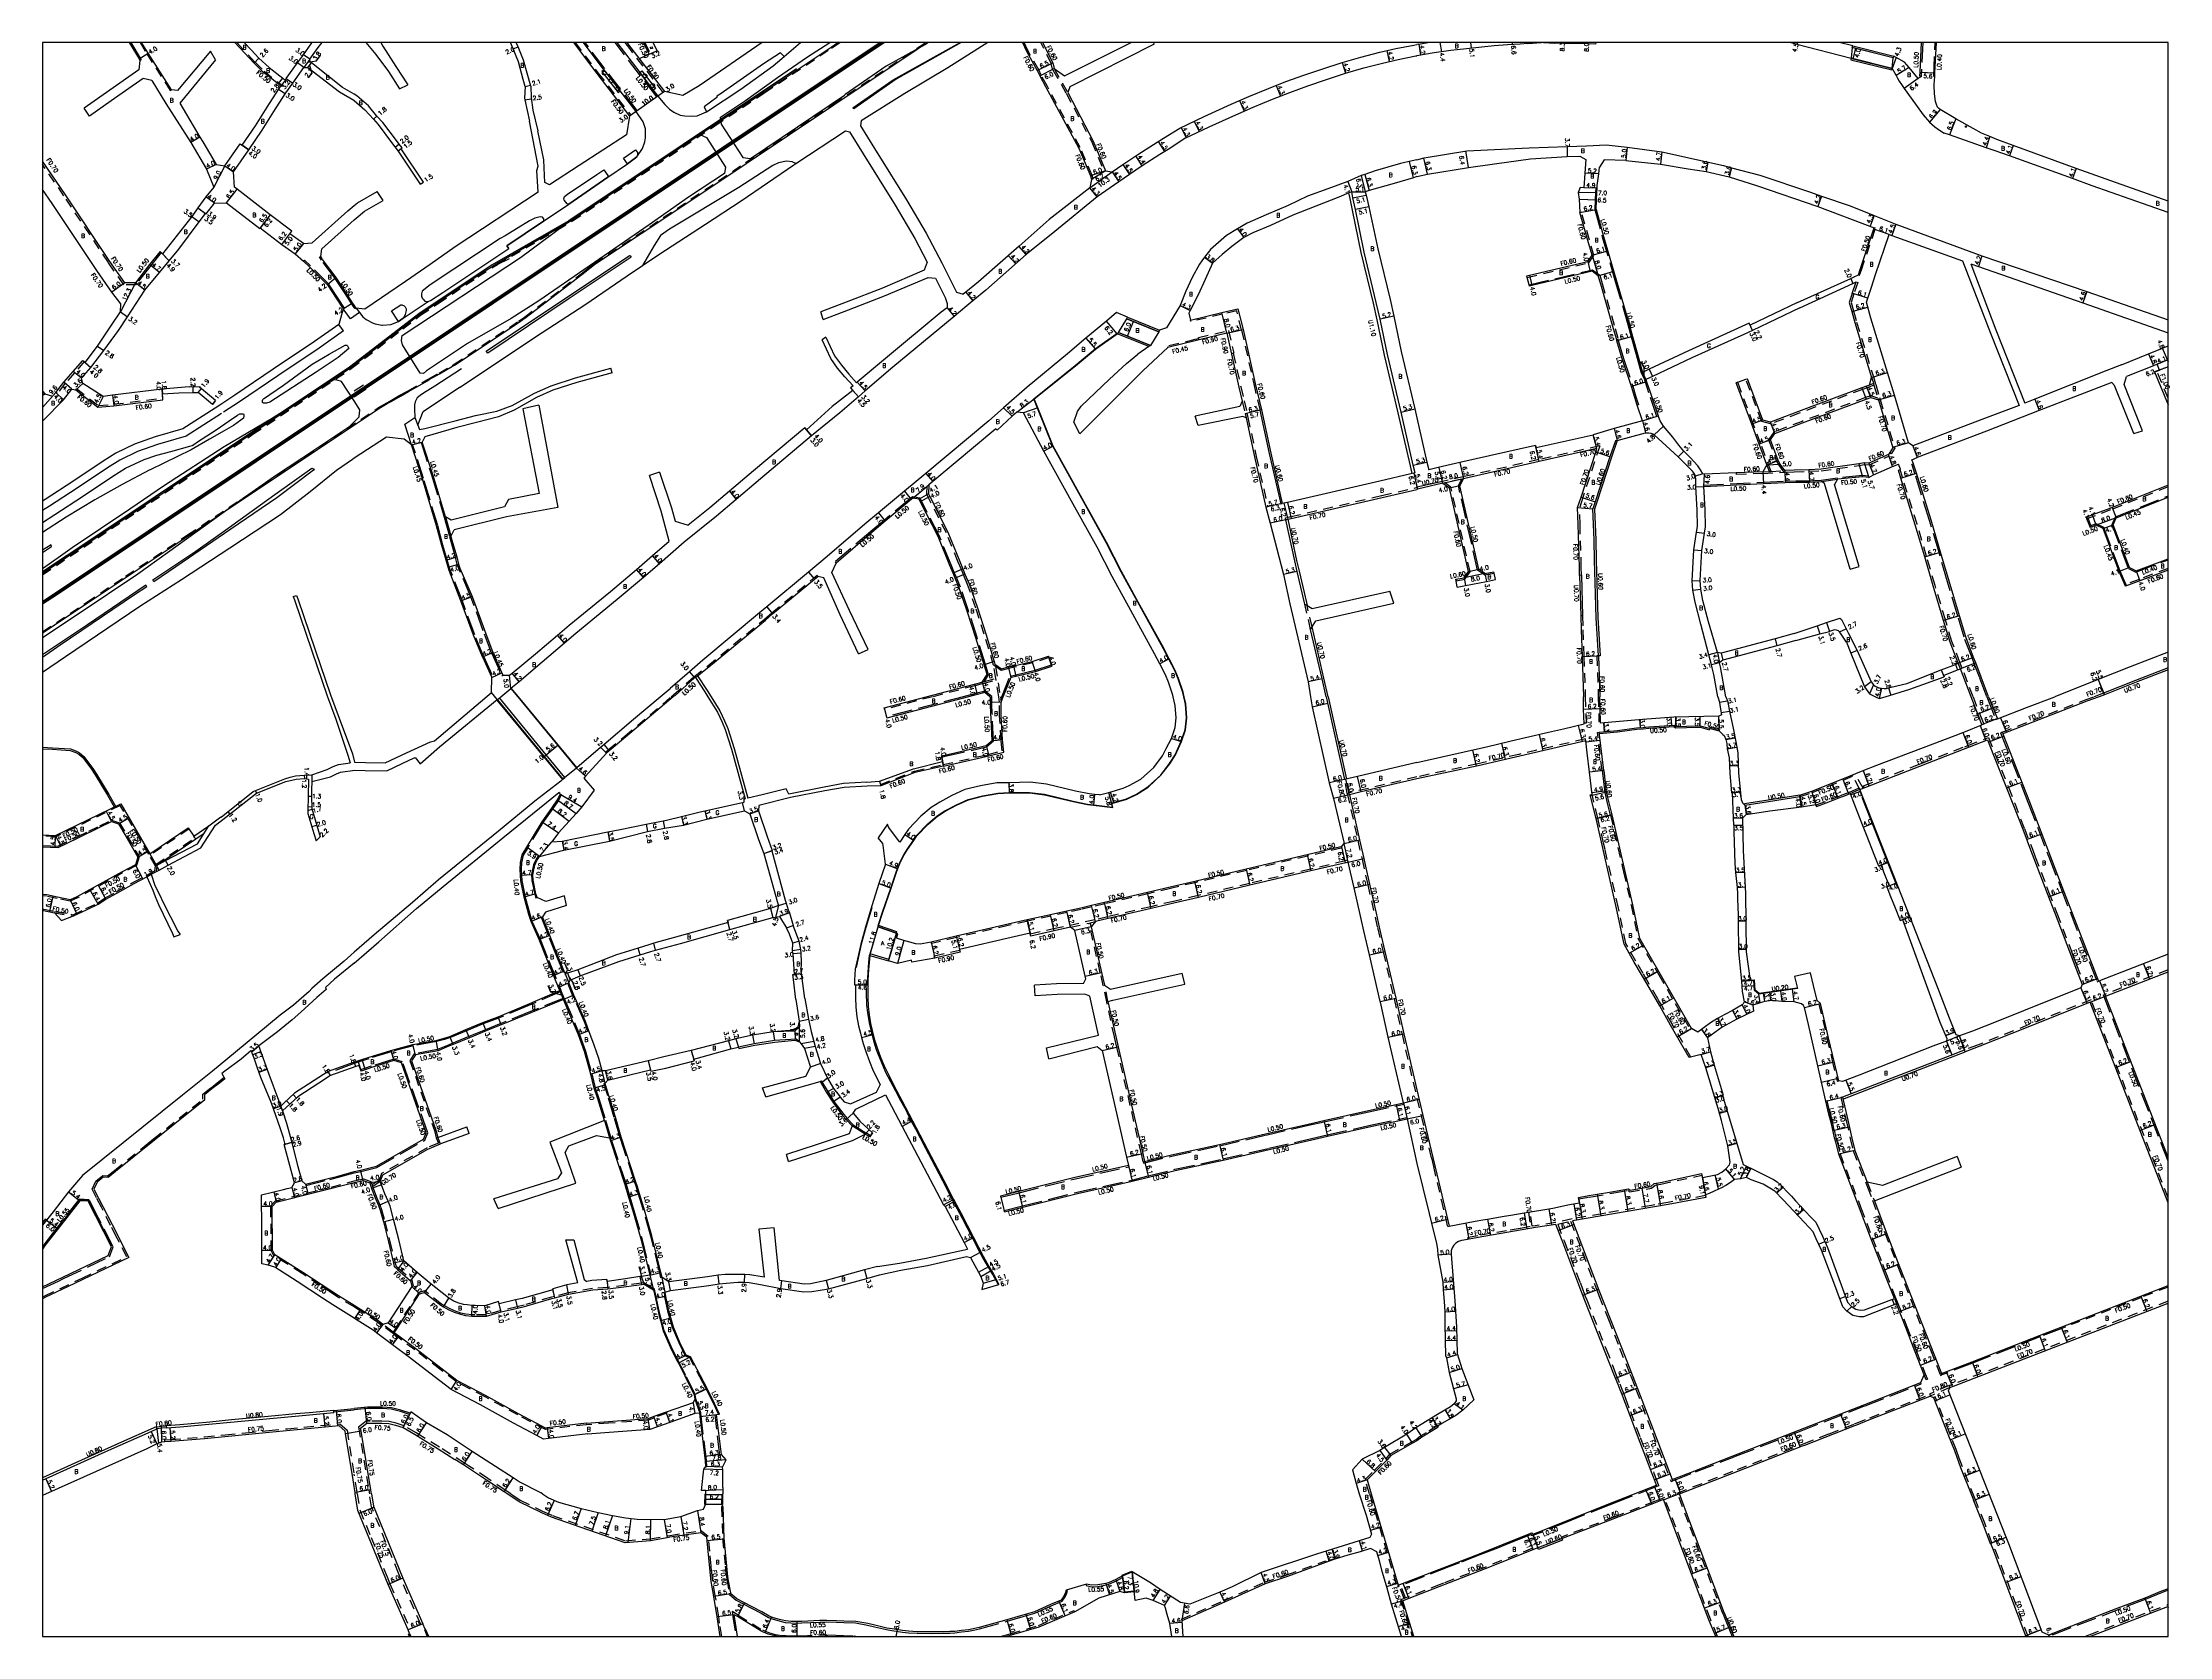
# Model space of a CAD drawing. Header units: metres. Extents: x -4000 to -3199, y -108600 to -108000.
import ezdxf

# ---------------------------------------------------------------- set-up
doc = ezdxf.new("R2010")
doc.units = ezdxf.units.M
doc.header["$LTSCALE"] = 2.5
for name, pattern in [('22320', [2.5, 1.5, -1]), ('22330', [4, 3, -1]), ('51070', [2.5, 1.5, -1])]:
    doc.linetypes.add(name, pattern=pattern)
doc.layers.get('0').update_dxf_attribs({"color": 150, "lineweight": 30})
for name, color, linetype in [('2101000', 175, 'Continuous'), ('2101001', 1, 'Continuous'), ('2102000', 4, 'Continuous'), ('2102001', 191, 'Continuous'), ('2203000', 1, 'Continuous'), ('2213000', 3, 'Continuous'), ('2226000', 40, 'Continuous'), ('2227000', 1, 'Continuous'), ('2231000', 4, 'Continuous'), ('2232000', 120, '22320'), ('2233000', 120, '22330'), ('2235000', 4, 'Continuous'), ('2236000', 3, 'Continuous'), ('2236100', 3, 'Continuous'), ('2238000', 3, 'Continuous'), ('5107000', 4, '51070'), ('6131000', 11, 'Continuous'), ('6132000', 60, '61320'), ('6165200', 90, '61300'), ('9109230', 202, 'Continuous'), ('9201100', 215, 'Continuous'), ('9201500', 222, 'Continuous'), ('9201600', 215, 'Continuous'), ('9202100', 82, 'Continuous'), ('9202200', 82, 'Continuous'), ('9203500', 155, 'Continuous'), ('9301100', 1, 'Continuous'), ('999', 7, 'Continuous')]:
    doc.layers.add(name, color=color, linetype=linetype)
doc.styles.add('Dm_Anotation', font='txt.shx', dxfattribs={"bigfont": 'pscdm.shx'})
doc.linetypes.add('61300', pattern='A,2,-0.75,[1,dmdr.shx,S=0.15,R=0,X=0,Y=0],-0.75', length=3.5)
doc.linetypes.add('61320', pattern='A,0,[3,dmdr.shx,S=0.25,R=0,X=0,Y=0],1.5,[3,dmdr.shx,S=0.25,R=0,X=0,Y=0]', length=1.5)

# ---------------------------------------------------------------- blocks, each defined once
blk = doc.blocks.new('223800')
at = {"color": 0}
blk.add_circle((0, 0), 0.75, dxfattribs=at)

msp = doc.modelspace()

# ---------------------------------------------------------------- linework, layer by layer
at = {"layer": '2101000'}
for points in [[(-4000, -108199.8), (-3964.56, -108176.15), (-3921.06, -108147.09), (-3884.04, -108122.4), (-3864.66, -108107.45), (-3858.03, -108102.28), (-3851.32, -108097.84), (-3836.42, -108087.86), (-3829.03, -108083.13), (-3806.44, -108070.18), (-3800.8, -108066.81), (-3747.19, -108030.98), (-3728.44, -108018.51), (-3703.24, -108001.7), (-3700.69, -108000)], [(-4000, -108222.23), (-3983.24, -108211.04), (-3968.58, -108201.22), (-3963.27, -108197.7), (-3945.24, -108185.65), (-3921.92, -108170.1), (-3900.68, -108155.94), (-3880.01, -108142.13), (-3873.37, -108137.72), (-3870.23, -108135.94), (-3868.52, -108134.94), (-3865.32, -108133.1), (-3862.26, -108131.36), (-3857.12, -108128.43), (-3855.15, -108127.3), (-3854.46, -108126.9), (-3850.61, -108124.71), (-3845.65, -108121.86), (-3844.9, -108121.41), (-3820.66, -108105.2), (-3819.17, -108104.21), (-3818.44, -108103.71), (-3804.04, -108092.68), (-3797.04, -108087.29), (-3794.07, -108084.97), (-3792.9, -108084.07), (-3792.09, -108083.49), (-3766.19, -108066.18), (-3735.18, -108045.5), (-3702.13, -108023.39), (-3670.87, -108002.55), (-3667.06, -108000)], [(-3967.37, -108000), (-3963.67, -108006.19), (-3963.33, -108006.75)], [(-3951.51, -108017.8), (-3960.3, -108004.04), (-3962.71, -108000)], [(-3948.38, -108022.86), (-3940.8, -108035.6), (-3939.73, -108037.41), (-3934.68, -108045.91), (-3931.42, -108046.41), (-3925.68, -108038.12), (-3924.85, -108038.68), (-3919.8, -108031.3), (-3915.42, -108024.32), (-3911.21, -108017.69), (-3910.44, -108016.6), (-3910.74, -108016.03), (-3911.36, -108015.6), (-3916.91, -108011.12), (-3920.37, -108007.8), (-3927.57, -108000)], [(-3924.11, -108000), (-3921.47, -108002.81), (-3918.57, -108005.93), (-3914.69, -108009.35), (-3909.6, -108013.41), (-3909.16, -108013.77), (-3908.58, -108014), (-3908.27, -108013.57), (-3904.05, -108007.66), (-3901.84, -108004.57), (-3898.63, -108000.08), (-3898.57, -108000)], [(-3882.73, -108019.45), (-3887.14, -108016.93), (-3898.82, -108007.69), (-3899.22, -108007.4), (-3899.4, -108006.31), (-3896.22, -108001.87), (-3894.78, -108000)], [(-3818.35, -108016.57), (-3819.12, -108013.86), (-3820.88, -108007.22), (-3822.81, -108002.42), (-3823.93, -108000)], [(-3816.22, -108016.41), (-3818.95, -108006.68), (-3820.96, -108001.66), (-3821.73, -108000)], [(-3800.15, -108000), (-3791.34, -108011.68), (-3779.04, -108027.67)], [(-3780.11, -108000), (-3778.6, -108002), (-3765.95, -108018.46)], [(-3770.33, -108000), (-3768.73, -108003.1)], [(-3631.16, -108000), (-3629.69, -108003.31), (-3625.62, -108010.55), (-3624.65, -108012.5), (-3622.45, -108016.61), (-3609.97, -108039.78), (-3605.58, -108050.22), (-3605.17, -108051.53), (-3605.16, -108051.57), (-3605.8, -108054.71), (-3621.08, -108066.58), (-3632.48, -108076.61)], [(-3623.62, -108000), (-3619.81, -108007.63), (-3619.29, -108009.8)], [(-3597.45, -108048.69), (-3593.36, -108045.9), (-3587.76, -108042.2), (-3581.87, -108038.35), (-3578.1, -108036.01), (-3572, -108032.23), (-3562.77, -108027.85), (-3552.66, -108023.23), (-3545.97, -108020.33), (-3538.63, -108017.31), (-3532.03, -108014.73), (-3525.22, -108012.33), (-3518.14, -108009.95), (-3510.84, -108007.52), (-3503.83, -108005.52), (-3496.66, -108003.67), (-3490.62, -108002.26), (-3483.82, -108000.93), (-3482.74, -108000.75)], [(-3569.94, -108036.02), (-3560.89, -108031.72), (-3550.9, -108027.16), (-3544.29, -108024.29), (-3537.03, -108021.3), (-3530.5, -108018.75), (-3523.83, -108016.29), (-3516.8, -108013.93), (-3509.6, -108011.53), (-3502.73, -108009.58), (-3495.66, -108007.75), (-3489.74, -108006.37), (-3483.08, -108005.06), (-3482.74, -108005.01)], [(-3440.92, -108000.38), (-3443.87, -108000.56), (-3448.68, -108000.9), (-3453.69, -108001.29), (-3458.34, -108001.73), (-3464.03, -108002.31), (-3469.94, -108003.02), (-3476.23, -108003.93), (-3482.74, -108005.01)], [(-3482.05, -108000.64), (-3482.74, -108000.75)], [(-3482.05, -108000.64), (-3478.59, -108000)], [(-3440.92, -108000.38), (-3435.87, -108000)], [(-3435.09, -108000), (-3430.93, -108000.2)], [(-3415.34, -108000.63), (-3421.89, -108000.36), (-3427.51, -108000.31), (-3430.93, -108000.2)], [(-3415.34, -108000.63), (-3415.2, -108000)], [(-3342.04, -108000), (-3339.68, -108000.57), (-3319.22, -108005.91), (-3318.5, -108006.09), (-3303.79, -108009.74), (-3302.28, -108012.43), (-3301.82, -108013.38), (-3301.21, -108014.51), (-3300.36, -108015.84), (-3299.27, -108017.35), (-3295.11, -108023.14), (-3292.2, -108027.2), (-3289.8, -108030.01), (-3287.85, -108031.69), (-3286.41, -108032.76), (-3284.27, -108034.14)], [(-3294.08, -108013.6), (-3297.47, -108009.38), (-3299.16, -108007.42), (-3302.38, -108005.68), (-3303.27, -108005.13), (-3303.41, -108005.71), (-3317.53, -108002.2), (-3318.84, -108001.88), (-3318.69, -108001.3), (-3323.77, -108000)], [(-3293.39, -108012.54), (-3293.33, -108011.19), (-3292.82, -108000)], [(-3287.8, -108012.79), (-3287.74, -108011.45), (-3287.21, -108000)], [(-3901.81, -108075.61), (-3906.95, -108072.01), (-3906.23, -108071.05), (-3914.31, -108064.8), (-3926.71, -108055.15), (-3927.69, -108054.39), (-3928.13, -108048.69), (-3922.36, -108040.35), (-3917.31, -108032.97), (-3912.89, -108025.92), (-3908.68, -108019.3), (-3908.4, -108018.91), (-3905.83, -108015.31), (-3901.61, -108009.4), (-3900.11, -108009.35), (-3888.26, -108018.6), (-3882.86, -108021.68), (-3882.73, -108021.79)], [(-3293.39, -108012.54), (-3293.4, -108012.93), (-3293.46, -108013.14), (-3293.63, -108013.34), (-3294.08, -108013.6)], [(-3285.81, -108025.26), (-3286.4, -108024.76), (-3286.79, -108024.3), (-3287.18, -108023.3), (-3287.51, -108022.16), (-3287.87, -108019.36), (-3287.96, -108018.36), (-3288, -108017.19), (-3287.98, -108015.86), (-3287.8, -108012.79)], [(-3958.83, -108014.24), (-3953.63, -108022.89), (-3944.23, -108037.67), (-3938.29, -108047.62), (-3935.54, -108054.42), (-3938.53, -108058.13), (-3941.52, -108062.24), (-3942.32, -108063.33), (-3943.86, -108065.43), (-3954.91, -108079.58), (-3955.4, -108079.08), (-3955.75, -108078.72), (-3959.69, -108083.59), (-3965.07, -108090.48), (-3969.07, -108090.47), (-3974.62, -108082.45), (-3991.35, -108057.29), (-4000, -108044.68)], [(-3856.62, -108052.5), (-3864.99, -108039.98), (-3864.59, -108039.67), (-3865.72, -108038.24), (-3866.75, -108036.93), (-3871.96, -108030.15), (-3874.13, -108027.7), (-3877.28, -108023.85), (-3881.7, -108020.04), (-3882.73, -108019.45)], [(-3882.73, -108021.79), (-3878.69, -108025.28), (-3875.47, -108028.89), (-3873.69, -108030.9), (-3868.34, -108038.15), (-3866.16, -108040.91), (-3857.87, -108053.32)], [(-3818.35, -108016.57), (-3818.61, -108020.96), (-3818.52, -108021.6), (-3816.75, -108029.57)], [(-3816.22, -108016.41), (-3816.12, -108020.75), (-3815.43, -108025.45), (-3813.55, -108033.26)], [(-3614.14, -108018.82), (-3604.58, -108037.12), (-3599.91, -108048.26), (-3597.45, -108048.69)], [(-3813.49, -108056.32), (-3813.91, -108048.15), (-3813.47, -108046.48), (-3816.75, -108029.57)], [(-3200, -108059.68), (-3227.25, -108050.04), (-3234.57, -108047.38), (-3258.27, -108038.78), (-3264.46, -108036.54), (-3267.08, -108035.42), (-3270.24, -108034.08), (-3273.34, -108032.35), (-3279.86, -108028.72), (-3285.81, -108025.26)], [(-3809.25, -108053.58), (-3810.91, -108052.65), (-3811.24, -108047.2), (-3811.36, -108044.15), (-3813.55, -108033.26)], [(-3569.94, -108036.02), (-3575.73, -108039.84), (-3579.45, -108042.15), (-3586.07, -108046.36), (-3590.85, -108049.64), (-3594.88, -108052.39), (-3603.08, -108058.03), (-3619.03, -108071.16), (-3629.78, -108079.82)], [(-3200, -108064.03), (-3228.63, -108053.9), (-3235.97, -108051.23), (-3259.67, -108042.64), (-3265.04, -108040.8), (-3268.51, -108039.58), (-3282.29, -108034.75), (-3284.27, -108034.14)], [(-3482.74, -108044.1), (-3484.46, -108044.52), (-3488.89, -108045.59), (-3498.49, -108048.29), (-3502.35, -108049.62), (-3503.67, -108050.08), (-3508.66, -108052.37), (-3516.22, -108055.08), (-3523.84, -108057.87), (-3531.17, -108061.32), (-3539.42, -108064.89), (-3546.65, -108067.99), (-3550.23, -108070.15), (-3554.36, -108072.64), (-3560.37, -108077.96), (-3562.63, -108080.74), (-3563.68, -108082.2), (-3564.51, -108083.44), (-3567.13, -108088.24), (-3569.66, -108093.58), (-3571.87, -108098.94), (-3577.01, -108107.36), (-3579.58, -108108.3), (-3579.81, -108108.85), (-3589.4, -108104.96), (-3591.85, -108103.96), (-3591.63, -108103.41), (-3595.84, -108101.67)], [(-3482.74, -108044.1), (-3479.95, -108043.43), (-3463.98, -108040.72), (-3440.45, -108039.61), (-3426.18, -108039.16), (-3418.89, -108038.94)], [(-3478.68, -108049.6), (-3463.29, -108047.09), (-3453.48, -108045.72)], [(-3453.48, -108045.72), (-3440.03, -108043.84), (-3426.12, -108042.86), (-3421.34, -108042.78), (-3419.17, -108043.98)], [(-3419.17, -108043.98), (-3419.48, -108049.14), (-3419.84, -108054.66), (-3421.3, -108054.56), (-3422.01, -108056.47), (-3421.61, -108058.9), (-3421.35, -108064.04)], [(-3418.89, -108038.94), (-3411.43, -108038.45), (-3403.63, -108039.44), (-3390.6, -108041.11), (-3367.27, -108046.32), (-3364.27, -108047.12), (-3353.62, -108049.96), (-3334.95, -108056.23), (-3330.4, -108057.8), (-3319.62, -108061.51), (-3310.56, -108065.13), (-3302.41, -108068.39)], [(-3412.19, -108044.19), (-3413.94, -108046.93)], [(-3404.1, -108044.42), (-3412.19, -108044.19)], [(-3404.1, -108044.42), (-3391.04, -108045.79), (-3380.62, -108047.51), (-3373.87, -108048.54), (-3365.23, -108050.59), (-3354.5, -108053.98), (-3331.8, -108061.76), (-3310.61, -108069.7)], [(-3482.74, -108050.47), (-3483.98, -108050.89), (-3491.34, -108053.06), (-3500.65, -108055.69), (-3502.15, -108056.2), (-3501.82, -108057.45), (-3500.87, -108061.84), (-3497.45, -108077.67), (-3492.83, -108096.69), (-3491.47, -108103), (-3488.61, -108116.36), (-3483.5, -108137.88), (-3482.74, -108141.24)], [(-3482.74, -108050.47), (-3478.68, -108049.6)], [(-3415.27, -108062.85), (-3415.11, -108059.17), (-3415.01, -108056.53), (-3414.94, -108054.86), (-3414.9, -108053.8), (-3414.29, -108049.47), (-3413.94, -108046.93)], [(-3995.02, -108131.7), (-3991.98, -108127.82), (-3988.51, -108123.89), (-3984.8, -108119.67), (-3984.28, -108120.13), (-3983.9, -108120.46), (-3979.29, -108114.28), (-3973.81, -108106.05), (-3970.69, -108101.42), (-3970.52, -108098.42), (-3973.9, -108094.03), (-3979.56, -108085.85), (-3996.33, -108060.65), (-4000, -108055.29)], [(-3944.86, -108129.64), (-3955.03, -108130.49), (-3973.7, -108132.79), (-3977.24, -108133.24), (-3984.89, -108128.31), (-3985.35, -108126.33), (-3981.8, -108122.31), (-3976.99, -108115.87), (-3971.47, -108108.35), (-3968.05, -108103.23), (-3961.52, -108093.25), (-3956.01, -108086.51), (-3952.32, -108082.22), (-3948.76, -108077.73), (-3941.06, -108067.53), (-3938.69, -108064.3), (-3938.37, -108064.53), (-3935.3, -108060.49), (-3930.7, -108060.28), (-3918.22, -108069.99), (-3918.04, -108069.75), (-3909.95, -108076.01), (-3904.92, -108079.52), (-3901.77, -108082.33), (-3899.47, -108084.38), (-3892.71, -108091.19), (-3889.21, -108096.61), (-3886.82, -108100.27)], [(-3483.44, -108162.02), (-3484.11, -108159.09), (-3488.67, -108139.08), (-3493.78, -108117.49), (-3496.56, -108104.09), (-3498, -108097.87), (-3502.61, -108078.86), (-3505.87, -108062.87), (-3506.81, -108058.51), (-3507.25, -108056.23), (-3508.32, -108056.52), (-3512.16, -108058.19), (-3529.48, -108064.99), (-3537.79, -108068.85), (-3544.51, -108071.68), (-3547.91, -108073.41), (-3552.44, -108076.83), (-3556.03, -108079.82), (-3559.65, -108083.1), (-3562.4, -108089.18), (-3565.08, -108094.98), (-3568.01, -108100.84), (-3568.51, -108101.93), (-3567.9, -108104.47), (-3556.11, -108101.68), (-3550.12, -108100.24), (-3548.12, -108108.08)], [(-3441.32, -108087.84), (-3440.37, -108087.62), (-3418.37, -108082.38), (-3416.75, -108080.1), (-3418.37, -108074.58), (-3421.35, -108064.04)], [(-3415.27, -108062.85), (-3412.47, -108073.01), (-3407.69, -108089.27), (-3402.86, -108106.05), (-3401.55, -108110.62), (-3399.66, -108117.26), (-3397.87, -108124.17)], [(-3315.88, -108085.44), (-3310.61, -108069.7)], [(-3302.41, -108068.39), (-3270.04, -108080.34), (-3230.6, -108093.7), (-3200, -108104.43)], [(-3632.48, -108076.61), (-3647.7, -108090.06), (-3652.48, -108093.93)], [(-3296.08, -108151.87), (-3297.66, -108150.65), (-3303.01, -108132.73), (-3305.56, -108124.22), (-3311.84, -108103.71), (-3313.56, -108097.72), (-3311.67, -108092.07), (-3310.1, -108087.38), (-3305.01, -108072.21), (-3304.92, -108072.24)], [(-3304.92, -108072.24), (-3303.98, -108072.61), (-3277.41, -108082.15)], [(-3882.73, -108098.81), (-3883.31, -108097.96), (-3885.73, -108094.25), (-3889.48, -108088.51), (-3894.6, -108081.66), (-3895.24, -108080.58)], [(-3629.78, -108079.82), (-3644.98, -108093.26), (-3649.8, -108097.17)], [(-3397.78, -108142.4), (-3399.77, -108136.51), (-3400.75, -108133.59), (-3401.96, -108129.54), (-3405.49, -108119.05), (-3407.42, -108112.3), (-3407.51, -108111.96), (-3408.7, -108107.82), (-3413.56, -108090.93), (-3414.49, -108087.77), (-3416.73, -108086.1), (-3439.44, -108091.51), (-3440.39, -108091.74)], [(-3316.55, -108087.45), (-3315.88, -108085.44)], [(-3274.19, -108083.31), (-3271.38, -108084.32), (-3232.12, -108098.04), (-3200, -108109.3)], [(-3652.48, -108093.93), (-3653.44, -108094.69)], [(-3339.54, -108097.89), (-3319.46, -108088.85), (-3318.11, -108088.23)], [(-3338.6, -108099.88), (-3318.63, -108090.67), (-3317.45, -108090.13)], [(-3318.89, -108094.42), (-3317.45, -108090.13)], [(-3318.11, -108088.23), (-3316.55, -108087.45)], [(-3881.92, -108099.95), (-3882.73, -108098.81)], [(-3649.8, -108097.17), (-3652.14, -108099.07), (-3656.92, -108103.17), (-3679.94, -108122.18), (-3690.35, -108131.16), (-3692.89, -108133.35), (-3699.94, -108139.43), (-3710.56, -108148.09), (-3729.82, -108164.28), (-3738.91, -108171.97), (-3746.32, -108178.23), (-3758.46, -108188.12), (-3767.83, -108196.17), (-3773.87, -108201.36), (-3783.68, -108209.68), (-3799.26, -108222.44), (-3803.6, -108226.12), (-3811.94, -108233.21), (-3820.62, -108240.61), (-3823.07, -108242.62), (-3823.73, -108243.17), (-3821.16, -108246.28), (-3806.08, -108264.55), (-3799.04, -108273.09), (-3798.89, -108272.95), (-3790.03, -108265.27), (-3788.8, -108264.22), (-3777.6, -108254.73), (-3767.49, -108246.29)], [(-3659.56, -108099.9), (-3661.72, -108101.46), (-3682.69, -108119), (-3693.35, -108127.81), (-3693.63, -108128.05)], [(-3595.84, -108101.67), (-3599.5, -108104.84), (-3607.34, -108111.26)], [(-3339.54, -108097.89), (-3357.28, -108106.42), (-3357.62, -108105.69), (-3380.45, -108116.01), (-3395.35, -108122.99), (-3397.87, -108124.17)], [(-3338.6, -108099.88), (-3356.36, -108108.41)], [(-3318.89, -108094.42), (-3319.99, -108097.85), (-3319.01, -108101.21), (-3317.9, -108105.44), (-3311.58, -108126.07)], [(-3570.33, -108246.29), (-3570.71, -108244.59), (-3572.41, -108239.41), (-3573.72, -108236.35), (-3575.96, -108232), (-3577.91, -108228.19), (-3587.59, -108210.6), (-3593.87, -108199.15), (-3599.6, -108188.09), (-3608.75, -108171.58), (-3619.66, -108151.9), (-3625.39, -108137.56), (-3626.76, -108134.13), (-3611.19, -108121.73), (-3603.75, -108115.43), (-3602.33, -108114.41), (-3595.52, -108109.6), (-3595.04, -108109.14), (-3591.65, -108110.52), (-3583, -108114.03), (-3583.67, -108114.41), (-3587.81, -108117.27)], [(-3554.27, -108109.46), (-3564.68, -108111.91), (-3566.22, -108112.28), (-3576.45, -108114.79)], [(-3554.27, -108109.46), (-3549.71, -108129.73), (-3548.46, -108134.99)], [(-3548.12, -108108.08), (-3543.57, -108128.31), (-3541.21, -108138.3)], [(-3356.36, -108108.41), (-3359.69, -108109.92), (-3379.2, -108118.74), (-3394.07, -108125.7), (-3396.53, -108126.85)], [(-3607.34, -108111.26), (-3614.25, -108117.12), (-3629.44, -108129.78), (-3638.29, -108137.54), (-3643.86, -108142.41), (-3667.51, -108162.22), (-3675.58, -108168.94), (-3685.35, -108177.06), (-3690.47, -108181.32), (-3704.65, -108193.51), (-3711.68, -108199.35), (-3727.37, -108212.38), (-3730.12, -108214.66), (-3751.49, -108232.52), (-3756.49, -108236.87), (-3763.72, -108243.14)], [(-3217.52, -108121.34), (-3207.36, -108117.19), (-3202.09, -108115.04), (-3200, -108114.23)], [(-3312.37, -108128.96), (-3311.58, -108126.07)], [(-3223.1, -108123.46), (-3250.12, -108134.28), (-3253.89, -108135.73)], [(-3217.52, -108121.34), (-3223.1, -108123.46)], [(-3203.26, -108123.28), (-3204.07, -108121.04), (-3205.54, -108121.64), (-3215.67, -108125.77)], [(-3205.16, -108124.01), (-3204.23, -108123.65), (-3203.26, -108123.28)], [(-3205.16, -108124.01), (-3200, -108136.43)], [(-3200, -108120.19), (-3200.28, -108119.49), (-3200, -108119.37)], [(-4000, -108142.49), (-3999.88, -108142.37), (-3992.17, -108134.5), (-3988.97, -108130.47), (-3987.51, -108130.79), (-3979.16, -108137.31), (-3973.17, -108136.76), (-3954.69, -108134.47), (-3954.74, -108133.87), (-3954.87, -108132.28), (-3948.74, -108131.9)], [(-4000, -108131.24), (-3999.13, -108132.27), (-3996.24, -108133.09), (-3995.02, -108131.7)], [(-3948.74, -108131.9), (-3943.27, -108131.78), (-3941.45, -108131.71)], [(-3944.86, -108129.64), (-3940.69, -108129.48), (-3940.88, -108129.71)], [(-3936.06, -108136.21), (-3941.45, -108131.71)], [(-3934.84, -108134.75), (-3940.88, -108129.71)], [(-3694.95, -108129.18), (-3695.89, -108130), (-3695.03, -108130.97), (-3702.83, -108137.06), (-3712.5, -108145.81), (-3713.15, -108145.05), (-3732.41, -108161.24), (-3741.49, -108168.91), (-3748.86, -108175.15), (-3756.94, -108181.72)], [(-3396.53, -108126.85), (-3396.26, -108127.68), (-3394.97, -108131.65), (-3391.96, -108140.56)], [(-3351, -108158.97), (-3353.91, -108151.19), (-3356.71, -108143.71), (-3362.55, -108128.11)], [(-3312.37, -108128.96), (-3313.47, -108129.37), (-3315.23, -108130.03), (-3339.12, -108138.95), (-3349.61, -108142.93), (-3352.5, -108142.13), (-3358.34, -108126.53)], [(-3344.24, -108161.16), (-3346.01, -108158.73), (-3346.8, -108157.36), (-3349.7, -108149.61), (-3348.01, -108147.13), (-3337.55, -108143.17), (-3313.66, -108134.25), (-3311.9, -108133.59)], [(-3311.9, -108133.59), (-3309.05, -108134.53)], [(-3221.23, -108127.93), (-3248.47, -108138.57), (-3268.4, -108146.24), (-3294.4, -108156.15)], [(-3574.43, -108246.29), (-3574.57, -108245.66), (-3576.16, -108240.82), (-3577.35, -108238.06), (-3579.52, -108233.82), (-3581.45, -108230.07), (-3591.14, -108212.46), (-3597.4, -108201.03), (-3603.12, -108189.99), (-3612.14, -108173.72), (-3623.2, -108153.76), (-3630.8, -108139.37), (-3633.34, -108139.2), (-3635.06, -108140.66), (-3640.72, -108145.91), (-3641.18, -108145.42), (-3664.95, -108165.29), (-3666.41, -108166.5), (-3666.54, -108169.84), (-3666.09, -108170.93), (-3659.26, -108184.33), (-3654.8, -108195.33), (-3653.62, -108198.16), (-3652.83, -108200.07), (-3651.26, -108203.82), (-3648.15, -108212.79), (-3645, -108222.58), (-3641.8, -108233.05), (-3641.52, -108233.96), (-3639.08, -108235.71), (-3636.4, -108235.03), (-3634.45, -108234.57), (-3627.53, -108232.98), (-3621.37, -108230.98)], [(-3547.02, -108141.24), (-3543.86, -108155.98), (-3539.53, -108174.96)], [(-3541.21, -108138.3), (-3541.79, -108138.44), (-3538.29, -108154.75), (-3533.97, -108173.7), (-3533.39, -108173.56)], [(-3482.74, -108141.24), (-3478.94, -108157.92), (-3478.28, -108160.84)], [(-3375.06, -108162.3), (-3375.93, -108160.88), (-3377.04, -108159.36), (-3378.46, -108157.68), (-3379.69, -108156.3), (-3382.22, -108153.76), (-3384.09, -108151.54), (-3386.46, -108148.61), (-3389.87, -108144.43), (-3391.18, -108142.35), (-3391.96, -108140.56)], [(-3309.05, -108134.53), (-3303.65, -108152.61)], [(-3256.08, -108136.57), (-3270.06, -108141.95), (-3296.08, -108151.87)], [(-3858.76, -108144.04), (-3858.15, -108145.63)], [(-3438.07, -108151.64), (-3437.89, -108152.42), (-3416.44, -108147.61)], [(-3408.03, -108149.94), (-3410.09, -108155.93), (-3415.63, -108172.86), (-3416.55, -108175.58)], [(-3408.53, -108145.31), (-3416.44, -108147.61)], [(-3397.78, -108142.4), (-3408.53, -108145.31)], [(-3407.33, -108149.75), (-3408.03, -108149.94)], [(-3407.33, -108149.75), (-3396.68, -108146.86)], [(-3396.68, -108146.86), (-3395.48, -108146.91), (-3394.73, -108147.08)], [(-3394.73, -108147.08), (-3393.88, -108147.33), (-3393.38, -108147.7), (-3384.41, -108155.95), (-3378.95, -108161.32)], [(-3834.44, -108231.2), (-3837.76, -108223.14), (-3842.54, -108210.1), (-3846.98, -108198.69), (-3847.34, -108197.48), (-3848.13, -108194.8), (-3849.74, -108189.34), (-3851.71, -108181.91), (-3857.04, -108164.21), (-3861.16, -108151.47)], [(-3848.36, -108178.49), (-3853.02, -108162.98), (-3857.09, -108150.44)], [(-3438.07, -108151.64), (-3466.53, -108158.14), (-3474.72, -108160.02), (-3478.28, -108160.84)], [(-3422.22, -108174.97), (-3420.94, -108171.08), (-3415.39, -108154.15), (-3414.95, -108152.8), (-3436.7, -108157.69), (-3464.73, -108164.08), (-3465.14, -108164.18)], [(-3305.29, -108155.12), (-3312.68, -108158.34), (-3314.4, -108158.27), (-3316.39, -108158.57), (-3330.61, -108160.65), (-3335.18, -108160.8), (-3340.71, -108160.99), (-3344.24, -108161.16)], [(-3303.65, -108152.61), (-3305.29, -108155.12)], [(-3267.54, -108246.29), (-3270.31, -108238.9), (-3272.39, -108233.49), (-3273.18, -108231.44), (-3276.18, -108223.67), (-3278.53, -108215.78), (-3282.42, -108202.78), (-3285.64, -108191.85), (-3289.21, -108179.74), (-3294.69, -108162.06), (-3295.8, -108158.76), (-3295.88, -108158.55), (-3296.4, -108157.09), (-3294.4, -108156.15)], [(-3483.44, -108162.02), (-3485, -108162.38), (-3496.64, -108165.08), (-3531.4, -108173.11), (-3533.39, -108173.56)], [(-3473.12, -108165.19), (-3482.7, -108167.39)], [(-3472.94, -108165.97), (-3473.12, -108165.19)], [(-3468.1, -108202.06), (-3464.99, -108201.44), (-3463.36, -108199.17), (-3470.48, -108167.75), (-3472.94, -108165.97)], [(-3457.14, -108199.88), (-3459.45, -108198.29), (-3466.58, -108166.87), (-3465.14, -108164.18)], [(-3369.45, -108246.29), (-3370.98, -108237.91), (-3371.54, -108235.4), (-3371.82, -108234.22), (-3372.87, -108230.45), (-3375.83, -108218.9), (-3378.05, -108210.72), (-3378.84, -108206.12), (-3379.08, -108202.69), (-3378.48, -108190.95), (-3377.48, -108184.25), (-3377.16, -108182.15), (-3377.22, -108175.93), (-3377.74, -108167.29), (-3377.8, -108165.87)], [(-3377.8, -108165.87), (-3377.78, -108164.54), (-3377.89, -108163.29), (-3378.25, -108162.3), (-3378.95, -108161.32)], [(-3352.49, -108161.58), (-3362.57, -108162.02), (-3374.52, -108162.54), (-3375.06, -108162.3)], [(-3374.74, -108167.14), (-3352.24, -108165.97), (-3344.08, -108165.56), (-3340.14, -108165.49), (-3335.02, -108165.5), (-3330.48, -108165.24)], [(-3351, -108158.97), (-3352.49, -108161.58)], [(-3312.67, -108163.7), (-3315.05, -108163.5), (-3324.37, -108164.39)], [(-3312.67, -108163.7), (-3310.92, -108162.7), (-3303.68, -108159.64), (-3301.46, -108158.75)], [(-3301.52, -108160.96), (-3300.88, -108160.68), (-3300.69, -108160.6), (-3301.46, -108158.75)], [(-3278.97, -108233.67), (-3282.05, -108225.68), (-3284.47, -108217.55), (-3288.36, -108204.55), (-3291.58, -108193.61), (-3295.14, -108181.54), (-3300.6, -108163.93), (-3301.52, -108160.96)], [(-3672.48, -108171.56), (-3673.03, -108172.01), (-3682.8, -108180.14), (-3687.89, -108184.38), (-3701.36, -108195.96)], [(-3667.4, -108246.29), (-3649.27, -108241.57), (-3646.35, -108240.81), (-3644.5, -108237.84), (-3645.62, -108234.23), (-3648.76, -108224.09), (-3651.95, -108214.05), (-3655, -108205.25), (-3656.52, -108201.61), (-3657.32, -108199.7), (-3658.51, -108196.83), (-3662.91, -108185.98), (-3669.66, -108172.73), (-3670.08, -108171.92), (-3672.48, -108171.56)], [(-3531.36, -108179.46), (-3530.01, -108179.15), (-3495.74, -108171.21), (-3482.74, -108168.22)], [(-3482.52, -108168.17), (-3482.74, -108168.22)], [(-3482.7, -108167.39), (-3482.52, -108168.17)], [(-3369.58, -108229.58), (-3372.95, -108218.07), (-3375.11, -108210.07), (-3375.86, -108205.73), (-3376.09, -108202.48), (-3375.5, -108191.25), (-3374.51, -108184.7), (-3374.16, -108182.36), (-3374.22, -108175.83), (-3374.74, -108167.14)], [(-3200, -108166.62), (-3221.87, -108175.35), (-3228.45, -108177.83), (-3230.34, -108178.54), (-3230.75, -108178.7)], [(-3219.49, -108178.94), (-3200, -108171.14)], [(-3539.53, -108174.96), (-3537.9, -108180.92), (-3532.91, -108200.28), (-3530.49, -108211.29), (-3523.68, -108240.69), (-3522.76, -108246.29)], [(-3532.04, -108179.62), (-3531.36, -108179.46)], [(-3524.91, -108211.4), (-3525.02, -108210.91), (-3527.75, -108199.09), (-3528.67, -108195.11), (-3532.04, -108179.62)], [(-3420.77, -108200.56), (-3421.47, -108200.58), (-3421.55, -108197.54), (-3422.03, -108181.45), (-3422.22, -108174.97)], [(-3414.38, -108230.9), (-3415.26, -108216.51), (-3415.47, -108207.62), (-3415.87, -108194.81), (-3416.03, -108187.18), (-3416.55, -108175.58)], [(-3227.01, -108181.67), (-3228.89, -108182.38), (-3229.31, -108182.54)], [(-3224.49, -108182.89), (-3227.01, -108181.67)], [(-3220.63, -108181.49), (-3219.49, -108178.94)], [(-3214.58, -108197.65), (-3220.63, -108181.49)], [(-3846.29, -108185.96), (-3845.7, -108188.2), (-3844.1, -108193.61), (-3843.5, -108196.35), (-3842.9, -108197.88), (-3838.33, -108208.52), (-3833.69, -108221.24), (-3830.56, -108229.6)], [(-3824.31, -108238.2), (-3823.29, -108237.37), (-3814.51, -108230.14), (-3806.19, -108223.07), (-3801.82, -108219.36), (-3786.23, -108206.6), (-3776.46, -108198.32), (-3770.44, -108193.14), (-3764.16, -108187.74)], [(-3200, -108198.58), (-3210.65, -108202.64), (-3216.08, -108204.64), (-3218.41, -108199.1), (-3224.49, -108182.89)], [(-3214.58, -108197.65), (-3212.07, -108198.9), (-3200, -108194.3)], [(-3753.51, -108238.34), (-3749.23, -108234.98), (-3727.93, -108217.39), (-3725.2, -108215), (-3709.45, -108202.05), (-3708.16, -108200.94)], [(-3467.51, -108205), (-3464.41, -108204.38), (-3456.56, -108202.82), (-3453.16, -108202.15)], [(-3457.14, -108199.88), (-3453.75, -108199.2)], [(-3420.77, -108200.56), (-3420.36, -108215.78)], [(-3905.61, -108208.52), (-3905.17, -108209.78), (-3898.66, -108228.97), (-3892.9, -108245.98), (-3889.63, -108254.76), (-3885.05, -108268.31), (-3884.18, -108271.15)], [(-3904.38, -108208.09), (-3903.94, -108209.35), (-3897.43, -108228.56), (-3891.58, -108245.51), (-3888.32, -108254.29), (-3883.33, -108267.76), (-3882.62, -108270.94)], [(-3516.85, -108246.29), (-3518.42, -108239.47), (-3522.72, -108220.89)], [(-3420.36, -108215.78), (-3421.06, -108215.8), (-3420.92, -108221.05), (-3420.58, -108231.12), (-3420.05, -108246.29)], [(-3340.77, -108222.51), (-3332.04, -108219.56), (-3328.51, -108218.34)], [(-3340.07, -108225.12), (-3331.1, -108222.52), (-3327.39, -108221.66)], [(-3328.51, -108218.34), (-3323.55, -108216.74), (-3322.95, -108217.21), (-3321.22, -108220.65), (-3320.39, -108222.18)], [(-3321, -108225.67), (-3323.24, -108222.38), (-3323.62, -108221.89), (-3324.01, -108221.51), (-3324.82, -108221.17), (-3325.49, -108221.1), (-3327.39, -108221.66)], [(-3320.39, -108222.18), (-3317.06, -108228.9), (-3311.7, -108240.59), (-3310.83, -108241.78), (-3310.2, -108242.26), (-3309.69, -108242.53), (-3308.73, -108242.92), (-3307.87, -108243.06), (-3306.88, -108243.17), (-3305.99, -108243.13), (-3304.18, -108242.69), (-3298.34, -108241.28), (-3285.35, -108236.19)], [(-3830.56, -108229.6), (-3826.71, -108238.14)], [(-3340.77, -108222.51), (-3347.94, -108224.43), (-3368.15, -108229.85), (-3369.58, -108229.58)], [(-3340.07, -108225.12), (-3347.24, -108227.04), (-3367.58, -108232.49), (-3368.81, -108233.5)], [(-3321, -108225.67), (-3319.46, -108229.91), (-3314.28, -108242.48)], [(-3200, -108229.43), (-3214.23, -108235.04), (-3226.28, -108239.83), (-3240.43, -108245.45)], [(-3834.44, -108231.2), (-3830.92, -108239.02)], [(-3826.71, -108238.14), (-3824.31, -108238.2)], [(-3638.41, -108246.29), (-3635.48, -108238.92), (-3633.53, -108238.47), (-3626.3, -108236.79), (-3620.13, -108234.78)], [(-3414.38, -108230.9), (-3413.85, -108246.29)], [(-3366.4, -108246.29), (-3368.46, -108235.02), (-3368.81, -108233.5)], [(-3285.35, -108236.19), (-3280.01, -108234.08), (-3278.97, -108233.67)], [(-3284.3, -108238.78), (-3284.53, -108238.23), (-3279.2, -108236.12), (-3278.18, -108235.72)], [(-3274.16, -108246.29), (-3276.11, -108241.07), (-3278.18, -108235.72)], [(-3200, -108235.34), (-3212.23, -108240.16), (-3224.25, -108244.94), (-3223.99, -108245.59)], [(-3828.79, -108247.41), (-3831.04, -108244.72), (-3830.92, -108239.02)], [(-3767.49, -108246.29), (-3763.72, -108243.14)], [(-3754.3, -108238.96), (-3754.57, -108239.17), (-3762.07, -108245.87), (-3762.35, -108246.09), (-3762.59, -108246.29)], [(-3643.4, -108246.29), (-3645.34, -108244.68), (-3648.26, -108245.44), (-3651.52, -108246.29)], [(-3314.28, -108242.48), (-3312.43, -108245.12), (-3310.07, -108246.29)], [(-3306.54, -108246.29), (-3297.25, -108243.36), (-3284.3, -108238.78)], [(-3240.43, -108245.45), (-3242.68, -108246.29)], [(-3223.99, -108245.59), (-3225.89, -108246.29)], [(-3859.69, -108269.13), (-3857.83, -108271.48), (-3850.55, -108265.13), (-3828.92, -108247.25)], [(-3828.79, -108247.41), (-3811.17, -108268.75), (-3804.12, -108277.3)], [(-3762.59, -108246.29), (-3780.58, -108261.52), (-3786.73, -108266.67), (-3787.76, -108267.52)], [(-3684.93, -108278.09), (-3672.21, -108273.41), (-3661.22, -108270.63), (-3661.55, -108268.96), (-3661.65, -108268.47), (-3660.41, -108268.2), (-3644.9, -108264.66), (-3642.64, -108262.68), (-3643.05, -108252.18), (-3643.15, -108249.54), (-3643.19, -108248.41), (-3643.26, -108246.4), (-3643.4, -108246.29)], [(-3683.28, -108250.42), (-3667.4, -108246.29)], [(-3651.52, -108246.29), (-3682.23, -108254.28)], [(-3660.86, -108272.39), (-3643.9, -108268.53), (-3638.23, -108267.12), (-3638.64, -108262.51), (-3639.23, -108253.35), (-3639.19, -108248.26), (-3638.41, -108246.29)], [(-3593.33, -108280.65), (-3590.98, -108279.7), (-3586.62, -108277.35), (-3581.75, -108272.85), (-3578.45, -108268.52), (-3577.04, -108265.77), (-3575.13, -108261.92), (-3573.7, -108257.85), (-3573.36, -108254.15), (-3573.68, -108249.57), (-3574.43, -108246.29)], [(-3591.96, -108284.87), (-3588.23, -108283.12), (-3583.91, -108280.33), (-3579.04, -108275.83), (-3575.74, -108271.5), (-3573.59, -108268.15), (-3571.31, -108263.1), (-3569.76, -108258.7), (-3569.35, -108254.19), (-3569.71, -108248.98), (-3570.33, -108246.29)], [(-3522.76, -108246.29), (-3522.16, -108250.04)], [(-3522.16, -108250.04), (-3515.77, -108278.72), (-3514.15, -108284.51)], [(-3516.85, -108246.29), (-3509.92, -108277.41)], [(-3482.74, -108271.01), (-3461.02, -108266.18), (-3458.13, -108265.51), (-3452.84, -108264.18), (-3447.25, -108262.89), (-3441.86, -108261.64), (-3433.2, -108259.63), (-3427.58, -108258.33), (-3419.77, -108256.52), (-3419.98, -108250.88), (-3420.05, -108246.29)], [(-3369.45, -108246.29), (-3368.89, -108248.34), (-3368.68, -108249.46), (-3368.02, -108253.06), (-3369.08, -108253.61), (-3386.08, -108253.94), (-3397.83, -108254.79), (-3413.57, -108256.26), (-3413.78, -108250.65), (-3413.85, -108246.29)], [(-3366.4, -108246.29), (-3365.84, -108247.78), (-3365, -108252.34), (-3363.67, -108258.14), (-3362.68, -108263.18), (-3361.94, -108267.32), (-3361.64, -108274.99), (-3360.72, -108284.91), (-3360.17, -108286.21), (-3359.3, -108287.07), (-3350.44, -108285.7), (-3338.56, -108283.79), (-3338.64, -108283.3), (-3334.14, -108281.86), (-3322.42, -108277.21), (-3314.81, -108274.02), (-3309.6, -108272), (-3280.14, -108260.8), (-3277.28, -108259.69), (-3276.25, -108259.29), (-3270.04, -108256.88), (-3271.01, -108254.38), (-3271.36, -108253.48), (-3274.16, -108246.29)], [(-3310.07, -108246.29), (-3308.7, -108246.97), (-3306.54, -108246.29)], [(-3267.54, -108246.29), (-3264.26, -108254.62), (-3253.28, -108250.35), (-3242.68, -108246.29)], [(-3225.89, -108246.29), (-3230.55, -108247.95), (-3262.2, -108260.26), (-3252.17, -108285.78), (-3239.94, -108317.71), (-3226.18, -108353.34), (-3225.85, -108353.21)], [(-4000, -108265.25), (-3996.3, -108265.44), (-3989.42, -108265.89), (-3987.19, -108266.73), (-3986.06, -108267.38), (-3984.41, -108268.77), (-3981.09, -108273.23), (-3979.63, -108275.38), (-3975.05, -108283.06), (-3972.52, -108287.49)], [(-4000, -108265.85), (-3996.34, -108266.04), (-3989.55, -108266.48), (-3987.45, -108267.28), (-3986.4, -108267.87), (-3984.85, -108269.18), (-3981.58, -108273.58), (-3980.14, -108275.7), (-3975.57, -108283.36), (-3973.06, -108287.76)], [(-3898.67, -108278.17), (-3891.62, -108276.4), (-3889.4, -108275.25), (-3887.88, -108274.66), (-3882.47, -108273.95), (-3878.54, -108274.07), (-3870.37, -108274.12), (-3861.72, -108270.05), (-3859.69, -108269.13)], [(-3882.62, -108270.94), (-3878.48, -108271.07), (-3871.03, -108271.12), (-3862.98, -108267.33), (-3854.01, -108263.25), (-3852.46, -108262.82)], [(-3482.74, -108394.24), (-3480.52, -108403.84), (-3476.7, -108419.7), (-3474.49, -108429.14), (-3470.64, -108445.51), (-3460.76, -108443.71), (-3457.86, -108443.21), (-3456.12, -108442.92), (-3449.92, -108441.85), (-3447.39, -108441.41), (-3442.36, -108440.55), (-3435.3, -108439.4), (-3431.58, -108438.82), (-3425.24, -108437.4), (-3421.57, -108436.77), (-3421.95, -108434.71), (-3417.99, -108434.03), (-3416.39, -108433.76), (-3408.72, -108432.44), (-3407.37, -108432.21), (-3403.09, -108431.48), (-3402.48, -108431.98), (-3394.68, -108430.65), (-3393.38, -108429.51), (-3390.98, -108429.1), (-3375.56, -108425.78), (-3375.29, -108427.26), (-3372.71, -108426.79), (-3369.63, -108426.1), (-3367.94, -108425.21), (-3366.43, -108423.99), (-3365.12, -108422.44), (-3364.79, -108421.5), (-3365.7, -108415.32), (-3368.03, -108405.74), (-3369.36, -108401.28), (-3369.86, -108399.61), (-3373.94, -108385.92), (-3375.78, -108380.93), (-3380.3, -108382.06), (-3387.26, -108369.9), (-3391.32, -108362.62), (-3396.23, -108354.26), (-3398.21, -108350.8), (-3400.89, -108346.12), (-3404.7, -108339.46), (-3407.57, -108325.94), (-3415.29, -108292.12), (-3417.46, -108283.14), (-3416.75, -108283.06), (-3417.76, -108274.66), (-3418.63, -108267.36), (-3419.17, -108262.85), (-3459.62, -108272.22), (-3482.74, -108277.18)], [(-3956.15, -108311.52), (-3952.76, -108309.71), (-3940.41, -108303.13), (-3934.87, -108294.58), (-3932.1, -108292.52), (-3919.5, -108282.59), (-3908.46, -108278.11), (-3904.56, -108277.27), (-3901.41, -108277.04), (-3899.95, -108277.26), (-3900.05, -108283.78), (-3900.14, -108289.1), (-3900.13, -108290.18), (-3897.91, -108297.75), (-3897.07, -108300.47)], [(-3932.82, -108291.56), (-3920.67, -108281.99), (-3908.83, -108277.18), (-3906.76, -108276.51), (-3904.73, -108276.08), (-3901.5, -108275.84), (-3898.63, -108275.67), (-3898.75, -108283.77), (-3898.59, -108288.33), (-3895.46, -108298.98)], [(-3898.63, -108275.67), (-3892.82, -108273.64), (-3890.64, -108272.51), (-3888.63, -108271.73), (-3884.18, -108271.15)], [(-3804.12, -108277.3), (-3804.92, -108278.01), (-3814.68, -108285.62), (-3828.44, -108296.82), (-3850.99, -108315.15), (-3860.77, -108323.77), (-3875.16, -108335.89), (-3882.73, -108342.45)], [(-3795.62, -108276.16), (-3796.23, -108276.85), (-3792.4, -108281.48), (-3797.06, -108287.73), (-3799.13, -108290.17), (-3801.75, -108293.05), (-3805.83, -108297.53), (-3808.29, -108300.83), (-3804.42, -108300.66), (-3787.25, -108297.17), (-3782.58, -108296.22), (-3772.8, -108294.26), (-3766.42, -108292.99), (-3765.13, -108292.73), (-3759.57, -108291.35), (-3752.54, -108289.61), (-3750.72, -108289.19), (-3736.53, -108286.01), (-3735.89, -108285.9), (-3735.94, -108284.8), (-3735.56, -108284.71)], [(-3660.86, -108272.39), (-3671.63, -108274.82), (-3684.53, -108279.85)], [(-3482.74, -108271.01), (-3505.06, -108276.27), (-3509.92, -108277.41)], [(-3482.74, -108277.18), (-3503.69, -108282.11), (-3508.1, -108283.15), (-3504.28, -108300.16), (-3502.7, -108307.2), (-3502.17, -108309.55), (-3500.53, -108316.85)], [(-3882.73, -108346.5), (-3873.45, -108338.46), (-3859.21, -108325.99), (-3849.27, -108317.71), (-3826.72, -108299.38), (-3812.96, -108288.19), (-3805.71, -108282.29)], [(-3882.73, -108383.8), (-3881.37, -108383.35), (-3879.87, -108382.86), (-3877.39, -108382.04), (-3868.92, -108379.4), (-3860.62, -108377.23), (-3851.88, -108375.6), (-3848.84, -108374.79), (-3846.66, -108374.1), (-3840.65, -108371.51), (-3834.33, -108368.91), (-3828.55, -108366.78), (-3817.49, -108362.1), (-3805.36, -108356.9), (-3805.77, -108355.65), (-3809.94, -108345.55), (-3813.02, -108337.7), (-3816.15, -108330.83), (-3816.95, -108328.2), (-3818.78, -108321.76), (-3819.97, -108315.53), (-3820.12, -108313.53), (-3820.25, -108311.25), (-3820.1, -108308.67), (-3819.47, -108305.72), (-3817.75, -108302.89), (-3811.98, -108293.41), (-3808.33, -108288.16), (-3806.21, -108285.12), (-3805.12, -108282.9), (-3805.31, -108282.55), (-3805.71, -108282.29)], [(-3678.61, -108335.32), (-3685.5, -108332.91), (-3685.32, -108332.34), (-3683.72, -108327.35), (-3680.54, -108318.31), (-3678.48, -108311.97), (-3677.36, -108309.03), (-3675.76, -108305.81), (-3674.49, -108303.8), (-3672.1, -108300.34), (-3670.94, -108298.59), (-3666.69, -108294.18), (-3663.2, -108291.2), (-3660.3, -108289.38), (-3656, -108287.04), (-3651.53, -108285.03), (-3646.19, -108283.73), (-3640.47, -108282.71), (-3636.24, -108282.41), (-3628.52, -108282.42), (-3622.9, -108283.13), (-3612.08, -108285.71), (-3606.7, -108286.81), (-3604.4, -108287.07), (-3597.12, -108287.97)], [(-3602.23, -108283.17), (-3604.09, -108283.08), (-3606.07, -108282.86), (-3611.22, -108281.81), (-3622.18, -108279.19), (-3628.31, -108278.41), (-3636.33, -108278.61), (-3640.87, -108278.72), (-3647.02, -108279.81), (-3652.84, -108281.23), (-3657.77, -108283.45), (-3662.32, -108285.92), (-3665.58, -108287.97), (-3669.43, -108291.26), (-3674.07, -108296.07), (-3675.43, -108298.13), (-3677.36, -108300.95)], [(-3602.23, -108283.17), (-3598.62, -108282.36), (-3593.33, -108280.65)], [(-3597.12, -108287.97), (-3597.54, -108286.42), (-3591.96, -108284.87)], [(-3514.15, -108284.51), (-3510.13, -108301.49)], [(-3340.59, -108351.57), (-3339.53, -108356.14), (-3353.97, -108358.17), (-3355.61, -108356.85), (-3355.91, -108352.92), (-3357.11, -108353.02), (-3358.69, -108342.24), (-3358.93, -108320.29), (-3359.8, -108304.08), (-3360.03, -108291.89), (-3358.75, -108290.63), (-3349.89, -108289.26), (-3337.92, -108287.74), (-3332.56, -108286.82), (-3332.32, -108287.58), (-3326.03, -108285.21), (-3322.97, -108283.99), (-3322.46, -108283.79), (-3319.7, -108282.69), (-3318.01, -108287), (-3315.34, -108293.78), (-3313.62, -108298.16), (-3310.46, -108306.2), (-3308.98, -108309.96), (-3308.05, -108309.6), (-3307.06, -108312.11), (-3304.96, -108317.47), (-3305.89, -108317.83), (-3304.49, -108321.4), (-3302.76, -108325.78), (-3300.89, -108330.54), (-3299.96, -108330.17), (-3298.91, -108332.85), (-3285.87, -108368.77), (-3283.32, -108374.97), (-3283.46, -108375.88), (-3288.54, -108377.84), (-3316.26, -108388.69), (-3322.55, -108391.13), (-3323.93, -108390.88), (-3327.83, -108374.61), (-3330.81, -108361.79), (-3332.02, -108360.62), (-3333.51, -108354.9), (-3334.6, -108350.18)], [(-4000, -108298.25), (-3995.06, -108298.45), (-3970.56, -108286.54), (-3959.61, -108305.44)], [(-4000, -108302.75), (-3997, -108302.87), (-3994.12, -108303), (-3986.53, -108299.31), (-3978.2, -108295.26), (-3974.04, -108293.23), (-3971.38, -108294.1), (-3968.71, -108298.71), (-3965.15, -108304.91), (-3964.15, -108306.63), (-3965.05, -108309.49), (-3970.08, -108312.12)], [(-3957.11, -108309.78), (-3953.7, -108307.95), (-3941.73, -108301.57), (-3937.42, -108294.86), (-3932.88, -108291.47), (-3932.82, -108291.56)], [(-3813.82, -108321.86), (-3814.28, -108320.39), (-3815.32, -108315.34), (-3815.43, -108313.26), (-3815.23, -108312.04), (-3814.72, -108309.65), (-3813.94, -108307.94), (-3813.01, -108306.4), (-3803.74, -108303.99), (-3786.55, -108300.6), (-3772.25, -108297.01), (-3765.87, -108295.73), (-3758.78, -108294.55), (-3749.98, -108292.4), (-3735.78, -108289.22), (-3733.85, -108290.34), (-3730.49, -108299.98), (-3728.58, -108305.25), (-3723.32, -108323.71), (-3722.96, -108324.83), (-3725.98, -108325.96), (-3742.16, -108330.52), (-3741.96, -108331.29), (-3760.45, -108336.44), (-3769.96, -108339.08), (-3771.82, -108339.6), (-3775.87, -108340.86), (-3784.03, -108343.4), (-3793.69, -108347.22), (-3798.53, -108349.02), (-3802.43, -108350.31), (-3803.58, -108349.96), (-3803.73, -108349.59), (-3806.06, -108343.95), (-3809.11, -108336.17), (-3811.87, -108329.15)], [(-3730.36, -108287.25), (-3730.55, -108289.18), (-3727.29, -108298.84), (-3725.35, -108304.19), (-3725.54, -108304.25), (-3720.44, -108322.86), (-3720.1, -108323.94), (-3719.32, -108326.44), (-3718.92, -108327.66), (-3717.48, -108332.38)], [(-3511.12, -108302.75), (-3510.13, -108301.49)], [(-4000, -108326.7), (-3999.62, -108326.72), (-3995.53, -108327.55), (-3992.83, -108330.51), (-3988.32, -108328.75), (-3983.51, -108326.48), (-3979.12, -108324.38), (-3976.12, -108322.41), (-3972.09, -108320.18), (-3965.52, -108316.53), (-3960.72, -108314.02), (-3959.14, -108313.06), (-3956.15, -108311.52), (-3957.11, -108309.78)], [(-3682.71, -108309.31), (-3685.23, -108316.6)], [(-3511.12, -108302.75), (-3511.4, -108302.82), (-3524.05, -108305.79), (-3546.99, -108311.18), (-3566.36, -108315.76), (-3575.61, -108317.95), (-3584.11, -108319.94), (-3600.29, -108323.73), (-3605.15, -108324.87), (-3609.15, -108325.81), (-3614.45, -108326.98), (-3620.59, -108328.33), (-3629.38, -108330.28), (-3636.62, -108331.88), (-3656.09, -108336.43), (-3665.5, -108338.63), (-3669.7, -108339.36), (-3671.37, -108339.26), (-3675.87, -108337.99), (-3678.62, -108337.16), (-3678.13, -108335.46), (-3678.61, -108335.32)], [(-3598.99, -108361.04), (-3596.05, -108374.13), (-3595.16, -108378.01), (-3590.11, -108399.96), (-3585.94, -108418.17), (-3585.24, -108421.22), (-3575.08, -108418.68), (-3557.02, -108414.79), (-3539.73, -108410.78), (-3523.64, -108407.1), (-3517.72, -108405.76), (-3500.89, -108401.97), (-3490.53, -108399.76), (-3487.75, -108399.17), (-3492.15, -108380.32), (-3493.48, -108374.46), (-3496.46, -108361.24), (-3496.51, -108361), (-3500.6, -108343.47), (-3502.76, -108334.34), (-3506.39, -108318.17), (-3508.55, -108308.52), (-3509.53, -108308.75), (-3522.63, -108311.83), (-3545.58, -108317.22), (-3564.93, -108321.79), (-3574.18, -108323.98), (-3582.69, -108325.97), (-3598.87, -108329.77), (-3603.74, -108330.9), (-3605.29, -108332.87), (-3601.39, -108350.03), (-3600.26, -108354.82)], [(-3970.08, -108312.12), (-3987.1, -108321.54), (-3989.61, -108322.73), (-3994.35, -108321.7), (-3998.43, -108320.87), (-4000, -108320.65)], [(-3960.72, -108314.02), (-3958.46, -108319.13)], [(-3959.14, -108313.06), (-3957.69, -108317.32), (-3955.99, -108320.75), (-3954.56, -108323.67), (-3949.1, -108334.49), (-3948.19, -108335.7)], [(-3685.23, -108316.6), (-3687.85, -108325.02), (-3690.3, -108333.04), (-3692.02, -108339.38), (-3694.11, -108348.83)], [(-3500.53, -108316.85), (-3498.08, -108327.78), (-3496.9, -108333.03), (-3496.15, -108336.2)], [(-3716.43, -108360.21), (-3715.21, -108368.36), (-3715.77, -108370.59), (-3717.27, -108371.71), (-3725.03, -108372.45), (-3732.83, -108373.68), (-3739.08, -108375.07), (-3741.8, -108375.77), (-3755.82, -108379.47), (-3766.11, -108381.8), (-3772, -108383.29), (-3788.11, -108387.1), (-3789.32, -108387.09), (-3790.62, -108382.47), (-3792.35, -108377.47), (-3794.33, -108372.08), (-3795.67, -108368.51), (-3800.01, -108358.64), (-3801.54, -108354.88), (-3801.9, -108354.01), (-3801.94, -108353.93), (-3801.45, -108352.94), (-3797.66, -108351.36), (-3783.14, -108345.95), (-3775.07, -108343.44), (-3771.06, -108342.19), (-3769.24, -108341.68), (-3759.91, -108339.1), (-3741.28, -108333.9), (-3725.18, -108329.37), (-3724.14, -108329.18), (-3722.59, -108328.98), (-3721.5, -108330.91), (-3720.04, -108333.25)], [(-3716.43, -108360.21), (-3717.39, -108352.7), (-3717.6, -108350.86), (-3717.01, -108350.79), (-3717.48, -108343.09), (-3717.72, -108341.86), (-3717.56, -108339.02), (-3718.81, -108335.68), (-3720.04, -108333.25)], [(-3713.14, -108359.88), (-3714.11, -108352.31), (-3714.41, -108349.73), (-3714.32, -108346.12), (-3714.49, -108342.79), (-3714.55, -108341.39), (-3715.26, -108338.33), (-3717.48, -108332.38)], [(-3608.25, -108354.24), (-3607.28, -108352.51), (-3607.54, -108351.43), (-3611.42, -108334.3), (-3613.11, -108333.03), (-3619.25, -108334.39), (-3628.04, -108336.33), (-3628.24, -108335.45), (-3628.28, -108335.26), (-3635.48, -108336.85), (-3654.93, -108341.4), (-3654.89, -108341.6), (-3654.68, -108342.47), (-3664.19, -108344.69), (-3672.79, -108346.15), (-3672.89, -108345.45), (-3678.24, -108346.67)], [(-3496.15, -108336.2), (-3494.76, -108342.11), (-3492.27, -108352.8)], [(-3882.73, -108342.45), (-3886.45, -108345.78), (-3894.48, -108352.5), (-3898.65, -108356.04), (-3899.68, -108357.21), (-3905.58, -108362.31), (-3910.59, -108366.14), (-3927.38, -108380.05), (-3936.01, -108387.23), (-3947.34, -108396.21), (-3984.93, -108426.54), (-3990.26, -108432.65), (-3996.04, -108440.1), (-3998.51, -108443.3), (-3998.99, -108442.94), (-4000, -108444.24)], [(-3882.73, -108346.5), (-3890.16, -108352.6), (-3893.49, -108355.66), (-3893.25, -108356.44), (-3896.77, -108359.42), (-3902.83, -108364.94), (-3906.04, -108367.82), (-3911.62, -108372.44), (-3918.57, -108377.68)], [(-3694.11, -108348.83), (-3694.38, -108352.81), (-3694.37, -108354.72), (-3693.97, -108354.72), (-3693.96, -108359.5), (-3693.9, -108363.09), (-3693.49, -108366.7), (-3692.84, -108370.09), (-3692.18, -108372.91), (-3691.72, -108374.58), (-3691.12, -108376.73), (-3690.13, -108379.81), (-3688.81, -108383.6), (-3687.34, -108387.04), (-3685.55, -108390.75), (-3684.74, -108392.34)], [(-3688.61, -108343.67), (-3689.11, -108348.91), (-3689.38, -108352.97), (-3689.36, -108359.45), (-3689.3, -108362.8), (-3688.94, -108366.01), (-3688.33, -108369.2), (-3687.79, -108371.9), (-3686.81, -108375.44), (-3685.86, -108378.38), (-3684.61, -108381.97), (-3683.24, -108385.18), (-3681.52, -108388.76), (-3679.33, -108393.05), (-3676.57, -108398.28), (-3672.58, -108405.95), (-3665.54, -108419.3), (-3660.79, -108428.4), (-3657.15, -108435.54)], [(-3678.24, -108346.67), (-3681.6, -108345.7), (-3681.44, -108345.12), (-3688.45, -108343.09), (-3688.61, -108343.67)], [(-3200, -108343.16), (-3225.85, -108353.21)], [(-3200, -108419.71), (-3223.61, -108358.99), (-3200, -108349.81)], [(-3602.53, -108373.6), (-3605.81, -108358.99), (-3607.72, -108358.23)], [(-3492.27, -108352.8), (-3490.66, -108359.68), (-3487.62, -108373.14), (-3486.3, -108379.03), (-3482.74, -108394.24)], [(-3788.53, -108405.73), (-3790.98, -108397.68), (-3792.39, -108393.59), (-3793.66, -108388.3), (-3796.04, -108379.81), (-3798.26, -108373.55), (-3800.12, -108369.1), (-3803.87, -108360.28), (-3816.18, -108365.24), (-3827.35, -108369.75), (-3833.03, -108372.05), (-3839.35, -108374.66), (-3845.4, -108377.15), (-3847.41, -108377.98), (-3851.15, -108379.53), (-3859.64, -108381.11), (-3861.07, -108383.28), (-3851.97, -108409.39), (-3851.23, -108412.16)], [(-3713.14, -108359.88), (-3711.69, -108367.61), (-3710.75, -108372.23), (-3709.75, -108375.98), (-3709.15, -108377.94), (-3707.18, -108384.28), (-3704.59, -108389.82), (-3702.28, -108393.67), (-3700.18, -108396.41), (-3699.75, -108396.94), (-3698.3, -108398.71)], [(-3200, -108436.82), (-3229.38, -108361.24), (-3252.1, -108370.35), (-3271.42, -108378.05), (-3276.32, -108379.87), (-3276.56, -108379.21), (-3280.54, -108380.75), (-3322.58, -108397.03), (-3320.56, -108405.68), (-3319.04, -108412.44), (-3317.92, -108417.05), (-3313.23, -108429.05)], [(-3882.73, -108480.13), (-3890.8, -108475.14), (-3894.57, -108472.65), (-3904.13, -108466.32), (-3912.61, -108460.99), (-3915.05, -108460.28), (-3917.43, -108459.78), (-3917.48, -108449.98), (-3917.52, -108442.16), (-3917.54, -108438.14), (-3917.53, -108433.76), (-3909.32, -108431.75), (-3907.9, -108431.4), (-3906.13, -108430.96), (-3905.18, -108429.2), (-3909.03, -108414.87), (-3908.74, -108414.8), (-3909.37, -108412.32), (-3910.55, -108408.56), (-3913.85, -108399.3), (-3917.79, -108389.58), (-3919.04, -108386.11), (-3920.41, -108382.29), (-3921.08, -108380.43), (-3921.26, -108379.92), (-3921.55, -108379.57), (-3925.24, -108382.63), (-3931.34, -108387.25), (-3932.47, -108388.12), (-3931.4, -108390.03), (-3932.8, -108391.19), (-3933.93, -108392.09), (-3936.22, -108393.9), (-3939.03, -108396.13), (-3939.08, -108398.08), (-3943.23, -108401.38), (-3972.54, -108425.02), (-3975.33, -108427.27), (-3977.17, -108427.09), (-3979.48, -108428.95), (-3980.65, -108431.61), (-3977.3, -108438.18), (-3973.83, -108444.98), (-3967.5, -108457.39), (-3990.61, -108468.4), (-3998.84, -108472.33), (-4000, -108472.88)], [(-3892.54, -108387.36), (-3905.13, -108395.53), (-3907.18, -108397.43), (-3909, -108399.11), (-3910.28, -108400.38), (-3911.02, -108398.3), (-3914.69, -108388.47), (-3918.57, -108377.68)], [(-3766.84, -108464.88), (-3767.31, -108462.97), (-3770.62, -108449.21), (-3773.73, -108438.61), (-3775.28, -108433.42), (-3776.09, -108430.71), (-3776.79, -108428.57), (-3782.18, -108412.1), (-3784.41, -108404.48), (-3786.86, -108396.44), (-3788.07, -108392.32), (-3788.23, -108391.76), (-3787.28, -108390.6), (-3771.19, -108386.7), (-3771.08, -108387.18), (-3765.37, -108386.07), (-3754.73, -108383.32), (-3754.9, -108382.75), (-3740.96, -108378.86), (-3738.11, -108378.12), (-3737.93, -108378.69), (-3731.94, -108377.37), (-3724.41, -108376.3), (-3716.91, -108375.49), (-3715.04, -108376.14), (-3714.46, -108376.91), (-3713.27, -108378.71), (-3710.93, -108385.69)], [(-3601.2, -108379.4), (-3596.14, -108401.39), (-3591.98, -108419.56), (-3591.26, -108422.72), (-3611.91, -108427.33), (-3632.5, -108432.47), (-3639.44, -108434.2)], [(-3891.56, -108388.87), (-3896.03, -108391.77), (-3903.91, -108396.85), (-3909.64, -108402.17), (-3908.23, -108406.77), (-3906.23, -108414.12), (-3904.15, -108422.23), (-3902.47, -108428.47), (-3901.03, -108429.71)], [(-3882.73, -108383.8), (-3892.54, -108387.36)], [(-3880.12, -108387.15), (-3880.81, -108385.06), (-3880.81, -108385.06), (-3882.14, -108385.5), (-3891.56, -108388.87)], [(-3882.73, -108425), (-3880.35, -108424.46), (-3874.32, -108422.94), (-3856.56, -108412.81), (-3855.55, -108410.38), (-3864.88, -108384.13), (-3867.74, -108383.22), (-3876.17, -108385.85), (-3878.61, -108386.65), (-3880.12, -108387.15)], [(-3707.32, -108391.05), (-3706.95, -108391.67), (-3704.88, -108395.18), (-3702.56, -108398.86), (-3698.86, -108403.85), (-3697.49, -108405.39), (-3695.26, -108407.77)], [(-3682.71, -108396.08), (-3680.47, -108400.32), (-3676.48, -108408), (-3669.43, -108421.34), (-3664.7, -108430.41)], [(-3694.84, -108402.96), (-3692.27, -108406.13), (-3687.68, -108410.38)], [(-3637.96, -108440.12), (-3631.02, -108438.39), (-3610.51, -108433.27), (-3589.93, -108428.67), (-3583.76, -108427.14), (-3573.7, -108424.62), (-3555.64, -108420.73), (-3538.37, -108416.72), (-3522.28, -108413.04), (-3516.38, -108411.71), (-3499.58, -108407.93), (-3489.26, -108405.73), (-3486.39, -108405.11), (-3482.74, -108421.9)], [(-3786.59, -108412.33), (-3786.26, -108413.47), (-3780.78, -108429.88), (-3779.4, -108434.65), (-3777.87, -108439.77), (-3774.77, -108450.32), (-3771.49, -108464)], [(-3688.59, -108411.94), (-3690.38, -108410.88)], [(-3798.5, -108466.93), (-3802.66, -108467.65), (-3807.97, -108469.09), (-3807.88, -108469.48), (-3819.44, -108472.74), (-3821.97, -108473.34), (-3828.18, -108474.83), (-3828.41, -108473.96), (-3833.5, -108475.5), (-3837.15, -108475.47), (-3838.25, -108475.37), (-3840.12, -108475.19), (-3841.6, -108475.04), (-3843.72, -108474.39), (-3845.18, -108473.81), (-3847.1, -108472.66), (-3847.88, -108471.97), (-3853.71, -108467.33), (-3858.96, -108463.02), (-3864.01, -108458.63), (-3865.94, -108450.55), (-3867.85, -108442.95), (-3869.1, -108437.99), (-3869.96, -108436.08), (-3871.17, -108433.4), (-3872.43, -108430.01), (-3872.9, -108428.75), (-3871.96, -108426.19), (-3854.98, -108416.62), (-3850.17, -108414.61)], [(-3482.74, -108421.9), (-3478.12, -108440.82), (-3477.28, -108444.37), (-3475.39, -108452.09), (-3475.02, -108454.19), (-3474.8, -108456.51), (-3473.01, -108466.66), (-3472.79, -108469.5), (-3472.46, -108473.96), (-3472.18, -108477.86), (-3472.17, -108483.51), (-3472.09, -108487.24), (-3472.05, -108488.57), (-3471.92, -108494.26), (-3471.64, -108495.14), (-3470.53, -108500.64), (-3467.93, -108510.61), (-3467.94, -108511.31), (-3468.75, -108512.43), (-3470.05, -108513.52), (-3474.98, -108516.43), (-3481.09, -108520.27), (-3482.74, -108521.19)], [(-3882.73, -108475.36), (-3888.61, -108471.8), (-3902, -108462.94), (-3912.54, -108456.31), (-3913.46, -108454.53), (-3913.54, -108438.12), (-3912.02, -108436.53), (-3882.73, -108429.09)], [(-3901.03, -108429.71), (-3892.04, -108427.49), (-3889.23, -108426.8), (-3882.73, -108425)], [(-3882.73, -108429.09), (-3879.3, -108428.32), (-3876.87, -108429.24), (-3876.18, -108431.41), (-3874.87, -108434.92), (-3873.6, -108437.73), (-3872.97, -108439.47), (-3871.73, -108443.92), (-3869.83, -108451.5), (-3867.92, -108459.47), (-3867.61, -108460.78), (-3866.4, -108461.83), (-3861.53, -108466.08), (-3861.04, -108468.28), (-3869.97, -108481.99), (-3871.9, -108482.53), (-3873.32, -108481.48), (-3880.37, -108476.89), (-3882.73, -108475.36)], [(-3424.2, -108443.51), (-3414.24, -108469.61), (-3405.78, -108491.18), (-3399.66, -108506.65), (-3393.44, -108523.14), (-3386.61, -108540.95), (-3378.1, -108537.62), (-3364.08, -108532.13), (-3338.94, -108522.35), (-3314.18, -108512.67), (-3293.05, -108504.45), (-3291.76, -108501.52), (-3295.14, -108492.88), (-3298.74, -108483.65), (-3302.21, -108474.79), (-3314.69, -108479.62), (-3316.09, -108479.74), (-3318.6, -108479.16), (-3320.86, -108477.58), (-3322.45, -108475.91), (-3325.44, -108467.79), (-3330.49, -108454.62), (-3332.39, -108450.3), (-3333.61, -108447.72), (-3335.17, -108445.93), (-3336.89, -108444.22), (-3344.91, -108435.61), (-3348.05, -108432.32), (-3352.41, -108429.77), (-3356.95, -108428.06), (-3358.71, -108427.21), (-3360.94, -108427.68), (-3363.23, -108427.95), (-3364.73, -108429.17), (-3366.41, -108430.21), (-3368.14, -108431.09), (-3369.22, -108431.64), (-3370.82, -108432.36), (-3372.72, -108433.27), (-3374.1, -108433.75), (-3373.92, -108434.73), (-3388.16, -108437.34), (-3424.2, -108443.51)], [(-4000, -108468.45), (-3992.33, -108464.79), (-3975.24, -108456.64), (-3974.05, -108453.35), (-3982.8, -108436.2), (-3985.99, -108435.97), (-3991.77, -108443.41), (-3999.09, -108452.87), (-4000, -108454.23)], [(-3664.7, -108430.41), (-3660.84, -108437.54), (-3660.3, -108438.11), (-3653.18, -108451.65), (-3651.86, -108454.17)], [(-3657.15, -108435.54), (-3656.79, -108436.2), (-3654.41, -108440.59), (-3649.63, -108449.8), (-3645.97, -108456.82), (-3643.79, -108460.68), (-3642.11, -108463.65), (-3640.05, -108467.55)], [(-3310.52, -108435.99), (-3306.07, -108447.84), (-3300.9, -108461.1), (-3285.28, -108501.07)], [(-3499.92, -108546.29), (-3489.76, -108580.66), (-3459.16, -108568.86), (-3442.98, -108562.4), (-3439.44, -108560.98), (-3439.35, -108560.95), (-3439.14, -108561.51), (-3436.11, -108560.35), (-3410.54, -108550.05), (-3392.54, -108543.07), (-3393.73, -108539.98), (-3394.21, -108538.74), (-3396.62, -108532.46), (-3399.34, -108525.36), (-3403.02, -108515.6), (-3404.89, -108510.63), (-3405.53, -108508.92), (-3406.23, -108507.16), (-3407.02, -108505.18), (-3408.58, -108501.23), (-3419.47, -108473.55), (-3420.12, -108471.89), (-3421.36, -108468.64), (-3427.85, -108451.61), (-3430.41, -108444.91), (-3438.06, -108446.1), (-3459.68, -108449.82), (-3465.03, -108450.79), (-3465.96, -108450.96), (-3467.08, -108451.31), (-3468.07, -108451.92), (-3468.88, -108452.76), (-3469.47, -108453.77), (-3469.79, -108454.89), (-3469.83, -108456.05), (-3469.67, -108457.76), (-3468.47, -108473.67), (-3467.78, -108483.4), (-3467.53, -108493.53), (-3465.76, -108499.12), (-3461.29, -108510.97), (-3465.44, -108514.84), (-3468.12, -108516.79), (-3473.05, -108519.7), (-3475.03, -108520.83), (-3474.76, -108521.25)], [(-3685.76, -108460.72), (-3677.52, -108459.43), (-3667.46, -108457.65), (-3651.86, -108454.17)], [(-3685.76, -108460.72), (-3690.62, -108462.04), (-3705.07, -108465.96), (-3710.9, -108467.23), (-3713.37, -108467.36), (-3721.73, -108466.19), (-3722.62, -108466)], [(-3689.75, -108465.22), (-3684.94, -108463.92), (-3676.98, -108462.08), (-3666.94, -108460.3), (-3652.23, -108457.02)], [(-3652.23, -108457.02), (-3650.77, -108457.33), (-3649.92, -108458.96), (-3647.71, -108462.9), (-3646.82, -108464.48), (-3645.99, -108466.99)], [(-3771.49, -108464), (-3774.52, -108464.45), (-3775.19, -108464.54), (-3780.62, -108465.36), (-3787.5, -108466.37), (-3787.56, -108465.68), (-3793.28, -108466.04), (-3795.1, -108466.35)], [(-3764.32, -108466.5), (-3766.84, -108464.88)], [(-3746.35, -108516.46), (-3745.58, -108516.38), (-3745.16, -108516.33), (-3747.03, -108512.29), (-3749.87, -108506.63), (-3756.09, -108494.75), (-3757.75, -108494.17), (-3760.09, -108489.36), (-3762.58, -108483.58), (-3763.56, -108480.03), (-3764.14, -108477.9), (-3765.37, -108472.02), (-3765.71, -108470.37), (-3763.6, -108469.73), (-3749.28, -108467.85), (-3745.31, -108467.32), (-3742.65, -108466.96), (-3738.25, -108466.59), (-3735.84, -108466.69), (-3734.04, -108466.76), (-3729.73, -108467.45), (-3722.14, -108469.06), (-3713.49, -108470.28), (-3710.51, -108470.11), (-3704.21, -108469.14), (-3689.75, -108465.22)], [(-3728.43, -108464.76), (-3729.2, -108464.59), (-3733.76, -108463.87), (-3735.73, -108463.79), (-3738.19, -108463.69), (-3743.09, -108463.69), (-3745.74, -108464.05), (-3749.69, -108464.57), (-3764.32, -108466.5)], [(-3645.99, -108466.99), (-3646.48, -108469.44)], [(-3285.28, -108501.07), (-3273.77, -108496.63), (-3248.45, -108486.75), (-3240.21, -108483.57), (-3210.23, -108471.89), (-3200, -108467.94)], [(-3200, -108582.01), (-3202.43, -108582.96), (-3208.8, -108585.56), (-3219.31, -108589.49), (-3240.82, -108597.93), (-3244.84, -108599.5), (-3247.4, -108598.36), (-3259.93, -108565.18), (-3260.94, -108562.61), (-3282.7, -108507.58), (-3282.14, -108506.29), (-3280.74, -108505.75), (-3200, -108474.59)], [(-3750.48, -108544.93), (-3751.96, -108545), (-3751.14, -108537.04), (-3750.37, -108536.03), (-3750.52, -108533.85), (-3752.52, -108517.14), (-3752.67, -108515.89), (-3754.47, -108516.13), (-3763.92, -108519.4), (-3768.6, -108521.04), (-3771.42, -108522.04), (-3786.72, -108523.22), (-3794.88, -108523.8), (-3794.79, -108523.73), (-3809.54, -108525.47), (-3811.43, -108525.7), (-3813.98, -108524.34), (-3822.76, -108519.68), (-3835.11, -108512.86), (-3846.25, -108507.02), (-3852.57, -108502.16), (-3861.9, -108494.97), (-3868.34, -108490.18), (-3874.29, -108485.74), (-3875.61, -108484.76), (-3882.55, -108480.25), (-3882.73, -108480.13)], [(-3366.95, -108591.4), (-3379.97, -108556.85), (-3383.95, -108546.36), (-3361.9, -108537.72), (-3337.6, -108528.27), (-3336.75, -108527.94), (-3317.86, -108520.55), (-3317.19, -108520.29), (-3312, -108518.26), (-3289.49, -108509.5), (-3288.3, -108510.03), (-3282.98, -108523.47), (-3282.6, -108524.44), (-3280.42, -108529.94), (-3278.09, -108536.39), (-3273.5, -108547.99), (-3273.18, -108548.81), (-3269.68, -108557.65), (-3266.99, -108565), (-3266.8, -108564.93), (-3265.82, -108567.41), (-3253.51, -108600)], [(-4000, -108541.19), (-3975.1, -108529.85), (-3959.17, -108522.8), (-3956.93, -108521.84), (-3957.02, -108521.05), (-3955.31, -108520.85), (-3953.42, -108520.72), (-3953.36, -108521.52), (-3948.21, -108521.12), (-3899.57, -108516.57), (-3890.31, -108515.71), (-3890.33, -108515.41), (-3890.38, -108514.91)], [(-3890.38, -108514.91), (-3888.93, -108514.78), (-3882.73, -108514.17)], [(-3877.68, -108513.63), (-3882.73, -108514.17)], [(-3811.83, -108546.28), (-3812.49, -108545.95), (-3820.65, -108541.81), (-3822.88, -108540.33), (-3829.46, -108535.97), (-3838.31, -108530.38), (-3847.72, -108524.13), (-3855.51, -108519.52), (-3861.43, -108515.49), (-3861.64, -108515.94), (-3865.16, -108514.78), (-3868.72, -108513.93), (-3872.05, -108513.69), (-3877.68, -108513.63)], [(-3744.07, -108536.21), (-3742.73, -108533.54), (-3744.45, -108531.56), (-3746.35, -108516.46)], [(-3882.73, -108543.56), (-3883.19, -108540.21), (-3886, -108523.72), (-3886.1, -108522.7), (-3888.38, -108520.75), (-3914.69, -108523.2), (-3939, -108525.61), (-3951.66, -108526.6), (-3953.92, -108526.76), (-3955.17, -108526.85), (-3956.41, -108527.22), (-3957.02, -108527.53), (-3960.77, -108529.33), (-3998.86, -108546.38), (-4000, -108546.93)], [(-3876.21, -108546.28), (-3876.45, -108544.81), (-3880.08, -108522.74), (-3880.3, -108521.56), (-3877.95, -108519.69), (-3876.71, -108519.69), (-3872.3, -108519.69), (-3869.64, -108519.88), (-3867.12, -108520.48), (-3864.21, -108521.36), (-3859.76, -108523.95), (-3858.71, -108524.6), (-3851.05, -108529.36), (-3844.85, -108533.33)], [(-3482.74, -108521.19), (-3483.15, -108521.48), (-3486.53, -108523.9), (-3494.86, -108528.83), (-3496.67, -108530.01), (-3503.28, -108533.23), (-3507, -108537.25), (-3505.58, -108542.45), (-3504.47, -108546.29)], [(-3482.74, -108526.36), (-3484.34, -108527.26), (-3492.54, -108531.85), (-3493.99, -108533.63), (-3498.28, -108537.84), (-3501.5, -108541.1), (-3499.92, -108546.29)], [(-3474.76, -108521.25), (-3478.95, -108523.88), (-3480.88, -108525.01), (-3482.74, -108526.36)], [(-3825.13, -108546.28), (-3826.31, -108545.5), (-3832.88, -108541.14), (-3840.03, -108536.4), (-3841.54, -108535.44), (-3842.55, -108534.79), (-3844.85, -108533.33)], [(-3743.96, -108543.94), (-3743.94, -108537.3), (-3744.07, -108536.21)], [(-3882.29, -108546.28), (-3882.37, -108545.79), (-3882.73, -108543.56)], [(-3862.41, -108597.53), (-3869.92, -108580.46), (-3877.05, -108562.99), (-3881.3, -108552.58), (-3882.29, -108546.28)], [(-3876.21, -108546.28), (-3875.47, -108550.97), (-3864.42, -108578.05), (-3856.88, -108595.2)], [(-3744.99, -108600), (-3745.77, -108595.07), (-3746.08, -108592.63), (-3747.33, -108584.96), (-3748.34, -108579.31), (-3748.6, -108576.98), (-3748.89, -108574.15), (-3749.48, -108568.01), (-3749.99, -108562.66), (-3752.2, -108560.94), (-3763.84, -108562.68), (-3764.86, -108562.85), (-3771.16, -108564.02), (-3780.71, -108564.72), (-3808.39, -108555.15), (-3812.1, -108553.49), (-3820.6, -108549.37), (-3823.4, -108547.43), (-3825.13, -108546.28)], [(-3811.83, -108546.28), (-3809.56, -108547.83), (-3805.86, -108549.49), (-3797.31, -108551.89), (-3790.83, -108553.28), (-3785.44, -108554.51), (-3780.63, -108555.34), (-3776.21, -108555.88), (-3766, -108555.95), (-3759.73, -108554.79), (-3753.44, -108552.63), (-3751.18, -108552.04), (-3750.5, -108550.3), (-3750.45, -108546.5), (-3750.49, -108546.28)], [(-3750.48, -108544.93), (-3750.49, -108546.28)], [(-3740.91, -108583.92), (-3740.96, -108583.62), (-3741.91, -108578.37), (-3742.14, -108576.29), (-3742.42, -108573.51), (-3743.43, -108563.02), (-3743.83, -108551.18), (-3744.3, -108550.38), (-3744.25, -108546.58), (-3744.05, -108546.58), (-3743.99, -108546.28)], [(-3743.97, -108544.34), (-3743.97, -108544.63), (-3743.99, -108546.28)], [(-3743.96, -108543.94), (-3743.97, -108544.34)], [(-3504.47, -108546.29), (-3501.86, -108554.39), (-3499.78, -108561.46), (-3500.44, -108562.69), (-3520.54, -108569.04), (-3541.3, -108575.88), (-3552.25, -108581.27), (-3556.87, -108583.37), (-3568.17, -108587.82), (-3571.65, -108587.25), (-3579.39, -108582.35), (-3583.05, -108579.76), (-3589.95, -108575.64), (-3593.5, -108577.14), (-3595.99, -108578.54), (-3598.84, -108579.76), (-3599.75, -108580.05), (-3602.86, -108580.61), (-3605.16, -108580.7), (-3607.06, -108580.3), (-3614.7, -108582.52), (-3615.15, -108583.81), (-3615.81, -108585.22), (-3616.57, -108586.29), (-3620.6, -108587.98), (-3626.69, -108590.69), (-3631.08, -108591.98), (-3637.09, -108593.75), (-3647.44, -108596.64), (-3649.72, -108597.15), (-3651.54, -108597.46), (-3654.14, -108597.76), (-3656.66, -108598.07), (-3658.49, -108598.19), (-3660.9, -108598.25), (-3665.55, -108598.3), (-3670.84, -108598.2), (-3674.08, -108598.02), (-3676.29, -108597.8), (-3680.26, -108597.18), (-3682.25, -108596.84), (-3686.72, -108595.8), (-3689.39, -108595.17), (-3693.92, -108594.38), (-3698.4, -108594.18), (-3701.22, -108594.1), (-3704.82, -108593.99), (-3707.47, -108594.03), (-3714.23, -108594.31), (-3716.72, -108594.4), (-3718.27, -108594.37), (-3720.4, -108594.17), (-3722.67, -108593.61), (-3724.85, -108593.02), (-3726.53, -108592.32), (-3729.28, -108590.78), (-3732.87, -108588.9), (-3738.66, -108585.87), (-3740.91, -108583.92)], [(-3370.25, -108600), (-3372.79, -108593.76), (-3385.87, -108559.08), (-3389.88, -108548.48), (-3391.76, -108549.21), (-3393.08, -108549.72), (-3408.37, -108555.65), (-3437.18, -108566.65), (-3456.97, -108574.55), (-3488.06, -108586.54)], [(-3488.54, -108600), (-3489.48, -108596.7), (-3492.26, -108587.86), (-3493.88, -108581.87), (-3495.65, -108575.86), (-3496.83, -108571.48), (-3497.8, -108568.18), (-3500.19, -108566.91), (-3504.02, -108568.12), (-3508.69, -108569.39), (-3513.58, -108570.94), (-3515.7, -108571.71), (-3531.49, -108577.39), (-3539.89, -108580.15), (-3555.17, -108587.1), (-3571.19, -108594.07), (-3570.76, -108600)], [(-3593.5, -108577.14), (-3589.95, -108575.64)], [(-3574.95, -108600), (-3575.73, -108595.09), (-3576.69, -108591.75), (-3577.34, -108589.31), (-3577.77, -108588.35), (-3579.92, -108587.28), (-3581.96, -108586.41), (-3584.66, -108585.63), (-3588.75, -108586.47), (-3589.14, -108582.9), (-3592.82, -108583.3), (-3592.79, -108583.55), (-3594.55, -108583.12), (-3602.45, -108585.62), (-3611.48, -108590.77), (-3624.99, -108596.44), (-3635.48, -108599.54), (-3637.15, -108600)], [(-3483.83, -108600), (-3488.06, -108586.54)], [(-3229.39, -108600), (-3200.11, -108588.76), (-3200, -108589.04)], [(-3861.83, -108598.91), (-3862.41, -108597.53)], [(-3855.81, -108597.23), (-3855.99, -108597.31), (-3856.88, -108595.2)], [(-3854.64, -108600), (-3855.81, -108597.23)], [(-3738.4, -108600), (-3739.34, -108594.15), (-3739.64, -108591.8)], [(-3722.96, -108600), (-3724.35, -108599.78), (-3726.92, -108599.09), (-3729.33, -108598.09), (-3738.45, -108592.53), (-3739.64, -108591.8)], [(-3366.95, -108591.4), (-3367.51, -108591.61), (-3364.1, -108600)], [(-3861.91, -108600), (-3862.29, -108599.11), (-3861.83, -108598.91)], [(-3704.61, -108600), (-3704.87, -108599.99), (-3705.39, -108600)]]:
    msp.add_lwpolyline(points, dxfattribs=at)
at = {"layer": '2101000', "color": 244}
msp.add_lwpolyline([(-3773.93, -108000), (-3771.65, -108004.42)], dxfattribs=at)
at = {"layer": '2101000', "flags": 128}
for points in [[(-3852.46, -108262.82), (-3831.04, -108244.72)], [(-3787.76, -108267.52), (-3795.62, -108276.16)], [(-3959.61, -108305.44), (-3957.11, -108309.78)], [(-3958.46, -108319.13), (-3957.67, -108321.4), (-3956.39, -108324.49), (-3951.12, -108335.37), (-3950.61, -108336.65)]]:
    msp.add_lwpolyline(points, dxfattribs=at)
at = {"layer": '2101000'}
for points in [[(-3360.6, -108353.29), (-3360.45, -108355.26), (-3360.29, -108357.23), (-3359.6, -108361.06), (-3359.92, -108361.84), (-3360.33, -108362.23), (-3363.92, -108364.42), (-3366.83, -108365.85), (-3369.59, -108367.32), (-3372.19, -108369.05), (-3377, -108372.57), (-3379.41, -108371.14), (-3398.84, -108337.22), (-3401.51, -108324.61), (-3409.24, -108290.74), (-3409.83, -108290.88), (-3410.93, -108286.31), (-3411.9, -108282.3), (-3412.89, -108274.07), (-3412.4, -108274.01), (-3414.12, -108259.62), (-3407.24, -108258.98), (-3400.02, -108258.01), (-3397.58, -108257.78), (-3395.48, -108257.63), (-3389.66, -108257.21), (-3385.86, -108256.93), (-3385.25, -108257.42), (-3381.23, -108257.35), (-3376.06, -108257.25), (-3368.97, -108259.11), (-3368.15, -108259.82), (-3367.53, -108260.42), (-3367.06, -108260.89), (-3366.4, -108262.42), (-3366.12, -108263.83), (-3365.95, -108265.9), (-3365.16, -108269.29), (-3364.93, -108275.2), (-3364.26, -108282.42), (-3364.06, -108282.4), (-3363.63, -108291.96), (-3363.58, -108294.66), (-3363.48, -108294.66), (-3363.43, -108297.1), (-3363.04, -108308.99), (-3362.86, -108312.47), (-3362.15, -108318.05), (-3362.03, -108320.39), (-3362.01, -108322.33), (-3361.84, -108328.44), (-3361.78, -108333.57), (-3361.72, -108339.45), (-3361.69, -108342.27)], [(-3273.62, -108372.14), (-3278.52, -108373.96), (-3279.72, -108373.49), (-3282.26, -108367.29), (-3286.64, -108355.87), (-3300.24, -108321.27), (-3316.01, -108281.13), (-3267.98, -108262.52), (-3265.74, -108268.2), (-3260.76, -108280.59), (-3258.39, -108286.63), (-3254.72, -108296.17), (-3251.75, -108303.92), (-3246.36, -108317.98), (-3245.63, -108319.9), (-3242.51, -108327.98), (-3235.13, -108347.38), (-3232.36, -108354.55), (-3232.85, -108355.84), (-3254.44, -108364.5), (-3264.09, -108368.35)], [(-3359.95, -108422.39), (-3355.29, -108424.64), (-3348.55, -108428), (-3347.19, -108428.89), (-3345.73, -108430.11), (-3342.58, -108433.42), (-3341.75, -108434.31), (-3340.19, -108435.98), (-3334.55, -108442.04), (-3332.63, -108444.09), (-3330.1, -108449.29), (-3328.2, -108453.62), (-3320.63, -108474.2), (-3319.22, -108475.67), (-3317.57, -108476.84), (-3315.91, -108477.21), (-3314.2, -108477.08), (-3303.01, -108472.74), (-3306.68, -108463.35), (-3307.98, -108460), (-3309.85, -108455.21), (-3311.86, -108450.06), (-3316.5, -108437.71), (-3323.95, -108418.51), (-3325.06, -108413.91), (-3325.54, -108412.24), (-3326.71, -108407.06), (-3327.66, -108403.4), (-3328.81, -108398.49), (-3330.4, -108391.34), (-3331.78, -108385.14), (-3335.36, -108369.61), (-3336.85, -108363.19), (-3337.19, -108362.45), (-3337.91, -108361.92), (-3340.71, -108361.05), (-3345.19, -108360.97), (-3349.53, -108360.57), (-3351.83, -108361), (-3353.5, -108361.54), (-3356.26, -108362.4), (-3356.01, -108364.57), (-3362.34, -108367.66), (-3367.85, -108370.59), (-3373.4, -108374.65), (-3372.23, -108379.91), (-3370.78, -108384.98), (-3369.67, -108388.71), (-3367.41, -108396.27), (-3367.7, -108396.36), (-3359.95, -108422.39)], [(-3856.2, -108470.46), (-3850.14, -108475.29), (-3849.09, -108475.89), (-3847.37, -108476.87), (-3845.08, -108477.94), (-3842.74, -108478.74), (-3840.75, -108479.14), (-3838.37, -108479.37), (-3837.33, -108479.47), (-3832.87, -108479.45), (-3827.41, -108477.83), (-3821.25, -108476.36), (-3818.66, -108475.74), (-3808.29, -108472.8), (-3807.17, -108472.49), (-3802.07, -108471.1), (-3792.91, -108469.52), (-3787.24, -108469.16), (-3780.24, -108468.29), (-3774.61, -108467.48), (-3773.59, -108467.41), (-3770.03, -108469.52), (-3769.29, -108472.84), (-3768.04, -108478.83), (-3767.42, -108481.09), (-3766.37, -108484.91), (-3763.74, -108491), (-3761.36, -108495.9), (-3760.7, -108497.16), (-3758.22, -108501.91), (-3754.78, -108509.09), (-3754.46, -108510.69), (-3755.17, -108512.09), (-3765.26, -108515.53), (-3769.97, -108517.18), (-3772.08, -108518.09), (-3787.01, -108519.23), (-3795.16, -108519.81), (-3795.25, -108519.76), (-3810.01, -108521.5), (-3810.66, -108521.58), (-3812.1, -108520.81), (-3820.85, -108516.16), (-3833.22, -108509.34), (-3844.1, -108503.65), (-3850.13, -108498.99), (-3859.51, -108491.76), (-3865.95, -108486.97), (-3867.63, -108485.72), (-3866.62, -108484.18), (-3858.09, -108470.98)]]:
    msp.add_lwpolyline(points, close=True, dxfattribs=at)
at = {"layer": '2101001'}
for points in [[(-3771.65, -108004.42), (-3769, -108003.23)], [(-3769, -108003.23), (-3768.73, -108003.1)], [(-3857.87, -108053.32), (-3856.62, -108052.5)], [(-3440.39, -108091.74), (-3440.51, -108091.25), (-3441.18, -108088.43), (-3441.32, -108087.84)], [(-3362.55, -108128.11), (-3361.99, -108127.9), (-3358.9, -108126.74), (-3358.34, -108126.53)], [(-3934.84, -108134.75), (-3936.06, -108136.21)], [(-3229.31, -108182.54), (-3229.48, -108182.07), (-3230.54, -108179.26), (-3230.75, -108178.7)], [(-3319.63, -108198.22), (-3316.26, -108197.22)], [(-3467.51, -108205), (-3467.98, -108202.65), (-3468.1, -108202.06)], [(-3453.16, -108202.15), (-3453.65, -108199.69), (-3453.75, -108199.2)], [(-3621.37, -108230.98), (-3621.18, -108231.55), (-3620.28, -108234.31), (-3620.13, -108234.78)], [(-3683.28, -108250.42), (-3683.12, -108251), (-3682.36, -108253.8), (-3682.23, -108254.28)], [(-3895.46, -108298.98), (-3897.07, -108300.47)], [(-3334.6, -108350.18), (-3340.59, -108351.57)], [(-3688.59, -108411.94), (-3688.34, -108411.5), (-3687.68, -108410.38)], [(-3639.44, -108434.2), (-3639.31, -108434.69), (-3638.08, -108439.64), (-3637.96, -108440.12)], [(-3646.48, -108469.44), (-3640.05, -108467.55)]]:
    msp.add_lwpolyline(points, dxfattribs=at)
at = {"layer": '2101001', "flags": 128}
for points in [[(-3905.61, -108208.52), (-3904.38, -108208.09)], [(-3950.61, -108336.65), (-3948.19, -108335.7)]]:
    msp.add_lwpolyline(points, dxfattribs=at)
at = {"layer": '2102000'}
for points in [[(-3936.79, -108003.23), (-3949.2, -108018.04), (-3951.51, -108017.8)], [(-3878.33, -108000), (-3874.52, -108004.48), (-3869.84, -108010.92), (-3865.66, -108017.4)], [(-3872.73, -108000), (-3871.87, -108001.42), (-3867, -108008.99), (-3862.5, -108015.98)], [(-3729.16, -108000), (-3752.92, -108016.28), (-3758.99, -108019.91), (-3765.95, -108018.46)], [(-3744.67, -108029.22), (-3744.78, -108028.15), (-3735.37, -108021.84), (-3723.36, -108013.17), (-3712.03, -108005.43), (-3703.7, -108000)], [(-3694.97, -108024.62), (-3679.83, -108014.02), (-3654.61, -108000)], [(-3654.19, -108000), (-3654.22, -108000.02), (-3678.76, -108013.77), (-3694.63, -108024.96), (-3694.97, -108024.62)], [(-3644.22, -108000), (-3659.33, -108009.49), (-3675.51, -108019.22), (-3691.92, -108029.53), (-3692.08, -108031.35), (-3686.9, -108039.92), (-3674.87, -108059.25), (-3667.45, -108071.8), (-3661.55, -108082.97), (-3655.99, -108093.96), (-3653.44, -108094.69)], [(-3666.5, -108000), (-3667.98, -108000.82)], [(-3615.31, -108012.59), (-3590.31, -108000)], [(-3581.55, -108000.6), (-3613.36, -108016.69), (-3614.14, -108018.82)], [(-3963.33, -108006.75), (-3963.77, -108010.29), (-3984.27, -108024.68)], [(-3958.83, -108014.24), (-3962.18, -108013.54), (-3974.15, -108021.94), (-3982.34, -108027.7)], [(-3934.87, -108006.52), (-3948.38, -108022.86)], [(-3619.29, -108009.8), (-3615.31, -108012.59)], [(-3779.04, -108027.67), (-3780.22, -108034.76), (-3798.06, -108046.23), (-3809.25, -108053.58)], [(-3858.76, -108144.04), (-3856.78, -108138.84), (-3843.04, -108129.78), (-3842.87, -108129.68), (-3824.22, -108117.33), (-3812, -108109.17), (-3795.86, -108098.71), (-3779.98, -108087.8), (-3774.22, -108083.93), (-3767.99, -108079.74), (-3750.42, -108068.32), (-3737.07, -108059.57), (-3717.27, -108046.03), (-3716.47, -108045.5), (-3697.8, -108033.23), (-3696.28, -108033.58), (-3691.14, -108041.93), (-3679.11, -108061.26), (-3671.69, -108073.81), (-3667.03, -108082.64), (-3668.16, -108085.64), (-3683.92, -108092.42), (-3697.57, -108097.75), (-3707.05, -108101.4)], [(-3803.58, -108068.66), (-3800.42, -108066.31), (-3769.49, -108045.81), (-3755.67, -108036.64)], [(-3901.81, -108075.61), (-3898.5, -108075.35), (-3885.11, -108063.37), (-3882.73, -108061.4)], [(-3882.73, -108061.4), (-3881.51, -108060.39), (-3874.08, -108056.07)], [(-3882.73, -108066.73), (-3882, -108066.08), (-3878.81, -108063.48), (-3871.83, -108059.48)], [(-3813.49, -108056.32), (-3844.67, -108076.87), (-3854.06, -108083.6), (-3863.39, -108090), (-3878.64, -108100.31), (-3879.86, -108100.23), (-3881.92, -108099.95)], [(-3895.24, -108080.58), (-3894.93, -108077.65), (-3882.73, -108066.73)], [(-3277.41, -108082.15), (-3266.85, -108109.45), (-3256.08, -108136.57)], [(-3274.19, -108083.31), (-3264.83, -108108.2), (-3253.89, -108135.73)], [(-3706.18, -108104.28), (-3696.7, -108100.62), (-3683.05, -108095.3), (-3666.73, -108088.48), (-3663.92, -108088.69), (-3660.23, -108095.97), (-3659.51, -108098.28), (-3659.56, -108099.9)], [(-3886.82, -108100.27), (-3888.51, -108106.08), (-3897.62, -108112.6), (-3913.14, -108123.01), (-3927.59, -108132.79), (-3933.29, -108136.46), (-3935.08, -108137.62), (-3947.25, -108145.44), (-3957.66, -108148.46), (-3965.38, -108151.21), (-3972.39, -108154.54), (-3977.16, -108157.54), (-3988.65, -108165.22), (-3998.99, -108171.98), (-4000, -108172.63)], [(-3694.95, -108129.18), (-3698.01, -108125.85), (-3700.76, -108122.53), (-3703.34, -108119), (-3706.56, -108111.92)], [(-3705.13, -108110.9), (-3701.92, -108117.97), (-3699.34, -108121.51), (-3696.58, -108124.82), (-3693.63, -108128.05)], [(-3611.88, -108142.94), (-3610.43, -108138.9), (-3609.03, -108136.82), (-3598.38, -108126.66), (-3592.04, -108120.78), (-3587.81, -108117.27)], [(-3576.45, -108114.79), (-3585.78, -108123.48), (-3609.6, -108147.31)], [(-3858.15, -108145.63), (-3856.13, -108145.3), (-3844.67, -108142.42), (-3837.02, -108140.34), (-3829.05, -108138.77), (-3823.3, -108136.69), (-3814.85, -108131.95), (-3808.58, -108129.21), (-3799.45, -108126.27), (-3786.12, -108122.56)], [(-3785.64, -108124.29), (-3798.93, -108128), (-3807.94, -108130.9), (-3814.05, -108133.56), (-3822.54, -108138.33), (-3828.44, -108140.91), (-3836.7, -108142.98), (-3844.12, -108144.95), (-3856.16, -108148.37), (-3857.09, -108150.44)], [(-3209.57, -108146.15), (-3216.59, -108128.7), (-3215.67, -108125.77)], [(-3220.12, -108129.14), (-3221.23, -108127.93)], [(-3212.89, -108147.14), (-3220.12, -108129.14)], [(-3905.17, -108136.23), (-3913.87, -108141.66), (-3931.69, -108152.13), (-3954.11, -108166.74), (-3967.19, -108175.66), (-3988.83, -108190.25), (-3994.12, -108194.02), (-4000, -108198.14)], [(-3819.25, -108137.86), (-3813.07, -108169.81), (-3824.59, -108171.97), (-3826.18, -108174.83), (-3846.24, -108179.82)], [(-3813.24, -108136.46), (-3806.06, -108174.99), (-3825.39, -108178.6), (-3845.06, -108183.43)], [(-3548.46, -108134.99), (-3549.42, -108137.04), (-3566.15, -108140.61)], [(-3547.02, -108141.24), (-3548.24, -108140.76), (-3565.02, -108144.16)], [(-3870.57, -108148.54), (-3882.73, -108156.5)], [(-3861.16, -108151.47), (-3863.95, -108149.33), (-3870.57, -108148.54)], [(-3882.73, -108156.5), (-3883.36, -108156.91), (-3889.33, -108161.05), (-3899.32, -108169.1), (-3910.39, -108177.74), (-3929.54, -108190.35), (-3947.68, -108202.26), (-3963.41, -108212.29), (-3991.4, -108231.25), (-4000, -108237.11)], [(-3764.16, -108187.74), (-3767.16, -108176.44), (-3771.59, -108163.02)], [(-3767.76, -108161.73), (-3763.32, -108175.15), (-3761.94, -108180.19), (-3756.94, -108181.72)], [(-3329.36, -108166.05), (-3330.48, -108165.24)], [(-3319.63, -108198.22), (-3329.36, -108166.05)], [(-3324.37, -108164.39), (-3325.57, -108166.43)], [(-3316.26, -108197.22), (-3325.57, -108166.43)], [(-3846.24, -108179.82), (-3848.36, -108178.49)], [(-3941.79, -108184.01), (-3964.14, -108200.08), (-3986.6, -108215.12), (-4000, -108224.1)], [(-4000, -108191.92), (-3996.63, -108189.65), (-3996.78, -108189.08), (-4000, -108191.14)], [(-3846.29, -108185.96), (-3845.06, -108183.43)], [(-3689.3, -108228.51), (-3696.26, -108213.74), (-3702.91, -108199.48), (-3701.36, -108195.96)], [(-4000, -108231.32), (-3993.34, -108226.78), (-3965.36, -108207.82), (-3960.72, -108204.75), (-3961.07, -108204.25), (-3983.14, -108219.18), (-4000, -108230.48)], [(-3692.86, -108230.15), (-3699.83, -108215.38), (-3705.92, -108201.46), (-3708.16, -108200.94)], [(-3524.91, -108211.4), (-3524.07, -108211.91), (-3522.18, -108213.06), (-3492.86, -108206.48)], [(-3522.72, -108220.89), (-3522.2, -108220), (-3520.82, -108217.63), (-3491.47, -108211.04)], [(-3754.3, -108238.96), (-3750.76, -108244.39), (-3749.58, -108246.29)], [(-3753.51, -108238.34), (-3749.91, -108243.87), (-3748.4, -108246.29)], [(-3749.58, -108246.29), (-3745.95, -108252.08), (-3744.22, -108255.79), (-3743.06, -108258.62), (-3740.69, -108265.98), (-3735.56, -108284.71)], [(-3748.4, -108246.29), (-3745.07, -108251.6), (-3743.3, -108255.39), (-3742.12, -108258.27), (-3739.73, -108265.69), (-3734.58, -108284.48)], [(-3689.71, -108278.46), (-3684.93, -108278.09)], [(-3689.71, -108278.46), (-3698.49, -108278.95), (-3705.83, -108280.26), (-3719.1, -108282.98), (-3720.09, -108280.93), (-3729.19, -108283.2), (-3734.58, -108284.48)], [(-3718.5, -108284.22), (-3730.36, -108287.25)], [(-3689.62, -108279.96), (-3698.31, -108280.44), (-3705.54, -108281.73), (-3718.5, -108284.22)], [(-3684.53, -108279.85), (-3689.62, -108279.96)], [(-3959.61, -108305.44), (-3945.16, -108295.65), (-3943.09, -108298.71), (-3937.42, -108294.84)], [(-3957.11, -108309.78), (-3942.35, -108299.79), (-3939.22, -108297.65)], [(-3683.32, -108304.22), (-3683.47, -108302.97), (-3683.78, -108301.49), (-3685.49, -108299.36)], [(-3677.36, -108300.95), (-3681.23, -108295.87), (-3681.59, -108295.2), (-3681.92, -108294.27)], [(-3682.71, -108309.31), (-3683.32, -108304.22)], [(-3803.59, -108321.24), (-3810.57, -108323.4), (-3813.82, -108321.86)], [(-3802.79, -108324.84), (-3810.67, -108327.31), (-3811.87, -108329.15)], [(-3608.25, -108354.24), (-3618.31, -108354.36), (-3626.6, -108354.8)], [(-3607.72, -108358.23), (-3618.07, -108358.35), (-3626.36, -108358.79)], [(-3600.26, -108354.82), (-3598.03, -108356.39), (-3571.06, -108350.35)], [(-3598.99, -108361.04), (-3597.2, -108360.48), (-3570.04, -108354.4)], [(-3622.15, -108378.38), (-3602.53, -108373.6)], [(-3621.22, -108382.56), (-3603.06, -108377.86), (-3601.2, -108379.4)], [(-3729, -108393.53), (-3712.67, -108389.03), (-3710.93, -108385.69)], [(-3727.73, -108396.85), (-3707.32, -108391.05)], [(-3698.3, -108398.71), (-3695.85, -108399.45), (-3686.12, -108395.07), (-3684.74, -108392.34)], [(-3694.84, -108402.96), (-3693.89, -108401.46), (-3682.71, -108396.08)], [(-3788.53, -108405.73), (-3809.11, -108413.92), (-3804.69, -108425.5), (-3806.15, -108427.75), (-3830.13, -108435.22)], [(-3851.23, -108412.16), (-3840.36, -108408.1)], [(-3839.41, -108410.64), (-3850.17, -108414.61)], [(-3828.46, -108438.91), (-3799.27, -108429.39), (-3801.22, -108423.86), (-3803.35, -108417.82), (-3801.93, -108415.33), (-3791.47, -108411.4), (-3786.59, -108412.33)], [(-3696.36, -108410.8), (-3708.77, -108414.88), (-3720.05, -108418.56)], [(-3719.23, -108421.24), (-3707.95, -108417.56), (-3695.19, -108413.35), (-3690.38, -108410.88)], [(-3695.26, -108407.77), (-3696.36, -108410.8)], [(-3279.43, -108419.35), (-3307.48, -108430.2), (-3313.23, -108429.05)], [(-3310.52, -108435.99), (-3277.88, -108423.36)], [(-3722.62, -108466), (-3724.69, -108446.23)], [(-3798.5, -108466.93), (-3803.1, -108450.65)], [(-3800.04, -108450.71), (-3796.2, -108465.57), (-3795.1, -108466.35)], [(-3730.46, -108446.71), (-3728.43, -108464.76)]]:
    msp.add_lwpolyline(points, dxfattribs=at)
at = {"layer": '2102001'}
for points in [[(-3934.87, -108006.52), (-3936.79, -108003.23)], [(-3667.98, -108000.82), (-3682.54, -108008.92), (-3697.85, -108019.57), (-3698.22, -108019.81)], [(-3581.55, -108000.6), (-3581.73, -108000)], [(-3865.66, -108017.4), (-3862.5, -108015.98)], [(-3744.67, -108029.22), (-3744.52, -108030.73), (-3736.37, -108043.24), (-3733.48, -108043.66), (-3698.22, -108019.81)], [(-3982.34, -108027.7), (-3984.27, -108024.68)], [(-3755.67, -108036.64), (-3752.66, -108034.64), (-3750.12, -108035.72), (-3742.95, -108046.87), (-3743.35, -108049.31), (-3756.88, -108058.22), (-3771.68, -108068.66), (-3794.32, -108084.14), (-3813.21, -108097.26)], [(-3871.83, -108059.48), (-3874.08, -108056.07)], [(-3813.21, -108097.26), (-3823.66, -108103.9), (-3840.1, -108113.29), (-3855.46, -108123.6), (-3856.6, -108124.58), (-3857.83, -108124.43), (-3864.46, -108113.75), (-3864.86, -108112.17), (-3864.64, -108110.22), (-3820.13, -108080.98), (-3803.58, -108068.66)], [(-3706.18, -108104.28), (-3707.05, -108101.4)], [(-3705.13, -108110.9), (-3706.56, -108111.92)], [(-3785.64, -108124.29), (-3786.12, -108122.56)], [(-3882.73, -108134.9), (-3887.5, -108127.65), (-3889.16, -108127.05), (-3890.39, -108127.01), (-3905.17, -108136.23)], [(-3882.73, -108142.82), (-3880.83, -108140.91), (-3880.53, -108138.23), (-3882.73, -108134.9)], [(-3813.24, -108136.46), (-3819.25, -108137.86)], [(-3565.02, -108144.16), (-3566.15, -108140.61)], [(-3882.73, -108142.82), (-3884.73, -108144.83), (-3902.36, -108156.53), (-3912.7, -108163.4), (-3927.05, -108173.4), (-3941.79, -108184.01)], [(-3609.6, -108147.31), (-3611.88, -108142.94)], [(-3212.89, -108147.14), (-3209.57, -108146.15)], [(-3767.76, -108161.73), (-3771.59, -108163.02)], [(-3491.47, -108211.04), (-3492.86, -108206.48)], [(-3692.86, -108230.15), (-3689.3, -108228.51)], [(-3939.22, -108297.65), (-3937.42, -108294.84)], [(-3681.92, -108294.27), (-3685.49, -108299.36)], [(-3802.79, -108324.84), (-3803.59, -108321.24)], [(-3626.36, -108358.79), (-3626.6, -108354.8)], [(-3570.04, -108354.4), (-3571.06, -108350.35)], [(-3621.22, -108382.56), (-3622.15, -108378.38)], [(-3727.73, -108396.85), (-3729, -108393.53)], [(-3839.41, -108410.64), (-3840.36, -108408.1)], [(-3719.23, -108421.24), (-3720.05, -108418.56)], [(-3279.43, -108419.35), (-3277.88, -108423.36)], [(-3828.46, -108438.91), (-3830.13, -108435.22)], [(-3724.69, -108446.23), (-3730.46, -108446.71)], [(-3803.1, -108450.65), (-3800.04, -108450.71)]]:
    msp.add_lwpolyline(points, dxfattribs=at)
at = {"layer": '2203000'}
for points in [[(-3319.36, -108006.49), (-3303.92, -108010.33), (-3303.79, -108009.74), (-3319.22, -108005.91)], [(-3303.27, -108005.13), (-3303.41, -108005.71), (-3318.84, -108001.88), (-3318.69, -108001.3)], [(-3595.04, -108109.14), (-3583, -108114.03), (-3583.67, -108114.41), (-3595.52, -108109.6)], [(-3579.58, -108108.3), (-3579.81, -108108.85), (-3591.85, -108103.96), (-3591.63, -108103.41)], [(-3804.3, -108277.47), (-3804.12, -108277.3), (-3828.79, -108247.41), (-3828.98, -108247.57)], [(-3685.32, -108332.34), (-3685.5, -108332.91), (-3678.61, -108335.32), (-3678.42, -108334.75)], [(-3688.61, -108343.67), (-3681.6, -108345.7), (-3681.44, -108345.12), (-3688.45, -108343.09)], [(-3750.65, -108546.49), (-3750.45, -108546.5), (-3750.5, -108550.3), (-3750.7, -108550.29)], [(-3744.25, -108546.58), (-3744.05, -108546.58), (-3744.1, -108550.38), (-3744.3, -108550.38)], [(-3589.95, -108575.64), (-3593.5, -108577.14), (-3593.6, -108576.91), (-3590.04, -108575.41)], [(-3589.12, -108583.14), (-3592.79, -108583.55), (-3592.82, -108583.3), (-3589.14, -108582.9)]]:
    msp.add_lwpolyline(points, close=True, dxfattribs=at)
for points in [[(-3203.26, -108123.28), (-3204.07, -108121.04)], [(-3200.28, -108119.49), (-3200, -108120.19)], [(-3820.9, -108246.28), (-3823.58, -108243.04), (-3823.73, -108243.17), (-3821.16, -108246.28), (-3799.04, -108273.09), (-3798.89, -108272.95), (-3820.9, -108246.28)]]:
    msp.add_lwpolyline(points, dxfattribs=at)
at = {"layer": '2213000'}
for points in [[(-3768.41, -108020.19), (-3765.84, -108023.3), (-3764.04, -108025.14), (-3762.4, -108026.25), (-3759.97, -108027.32), (-3758.25, -108027.65), (-3755.68, -108027.77), (-3753.67, -108027.55), (-3750.06, -108026.14), (-3737.15, -108017.6), (-3724.97, -108008.82), (-3721.77, -108006.06), (-3720.85, -108005.3), (-3714.7, -108000)], [(-3811.4, -108067.26), (-3801.92, -108060.9), (-3787.24, -108050.66), (-3779.84, -108045.67), (-3776.26, -108043.08), (-3774.22, -108039.95), (-3773.36, -108037.35), (-3773.12, -108035.91), (-3773.06, -108034.31), (-3773.12, -108032.49), (-3773.94, -108029.85)], [(-3716.47, -108045.5), (-3717.8, -108044.85)], [(-3811.4, -108067.26), (-3825.24, -108076.55), (-3824.5, -108077.57)], [(-3881.92, -108099.95), (-3879.5, -108103.25), (-3878.16, -108104.3), (-3875.6, -108105.65), (-3874.82, -108105.92), (-3872.27, -108106.35), (-3871.99, -108106.37), (-3868.97, -108106.11), (-3866.04, -108105.02), (-3864.21, -108103.72), (-3854.89, -108097.49), (-3854.04, -108097.07), (-3849.38, -108094.07), (-3827.83, -108079.79), (-3824.5, -108077.57)], [(-3767.46, -108072.66), (-3769.85, -108076.45), (-3774.22, -108083.93)], [(-3858.94, -108133.71), (-3859.76, -108135.2), (-3859.95, -108136.32), (-3860.04, -108137.87), (-3859.87, -108141.12), (-3858.76, -108144.04)], [(-3804.12, -108277.3), (-3803.36, -108276.65), (-3810.4, -108268.12), (-3828.05, -108246.73), (-3828.79, -108247.41)]]:
    msp.add_lwpolyline(points, dxfattribs=at)
at = {"layer": '2226000'}
for points in [[(-3684.71, -108000), (-3710.68, -108017.34), (-3878.88, -108129.62), (-3960.25, -108183.96), (-4000, -108210.49)], [(-4000, -108211.35), (-3994.79, -108207.88), (-3881.84, -108132.5), (-3778.51, -108063.54), (-3741.15, -108038.61), (-3683.24, -108000)], [(-3879.19, -108129.02), (-3882.73, -108131.18)], [(-3878.2, -108130.47), (-3882.73, -108133.5)], [(-3958.45, -108202.31), (-3942.25, -108191.51), (-3930.12, -108182.79), (-3928.7, -108181.77), (-3912.53, -108170.14), (-3898.69, -108160.23), (-3897.8, -108160.54), (-3898.04, -108161.03), (-3911.78, -108171.39), (-3929.18, -108183.15), (-3949.89, -108197.4), (-3958.08, -108203.04), (-3958.45, -108202.31)]]:
    msp.add_lwpolyline(points, dxfattribs=at)
msp.add_lwpolyline([(-3833.01, -108116.14), (-3779.11, -108080.22), (-3778.77, -108080.23), (-3778.45, -108080.74), (-3801.82, -108096.31), (-3832.36, -108116.88)], close=True, dxfattribs=at)
at = {"layer": '2227000'}
for points in [[(-3773.94, -108029.85), (-3776.59, -108025.94), (-3782.59, -108018.13), (-3788.66, -108010.24), (-3788.96, -108009.86), (-3796.39, -108000)], [(-3783.87, -108000), (-3780.99, -108003.81), (-3775.25, -108011.28), (-3770.13, -108017.95), (-3768.41, -108020.19)], [(-3717.8, -108044.85), (-3720.04, -108044.66), (-3723, -108045.26), (-3725.15, -108046.32), (-3737.94, -108054.63), (-3764.04, -108070.29), (-3767.46, -108072.66)], [(-3886.76, -108108.52), (-3895.91, -108115.06), (-3911.46, -108125.5), (-3925.93, -108135.29), (-3931.83, -108139.09)], [(-3886.76, -108108.52), (-3888.51, -108106.08)], [(-3842.35, -108122.82), (-3852.4, -108129.3), (-3856.67, -108132.04), (-3857.87, -108132.81), (-3858.94, -108133.71)], [(-3932.7, -108139.65), (-3945.99, -108148.2), (-3956.74, -108151.31), (-3964.23, -108153.99), (-3970.95, -108157.17), (-3975.53, -108160.06), (-3987, -108167.72), (-3997.36, -108174.49), (-4000, -108176.2)]]:
    msp.add_lwpolyline(points, dxfattribs=at)
at = {"layer": '2231000'}
for points in [[(-3484.52, -108162.27), (-3485.18, -108159.34), (-3489.74, -108139.33), (-3494.86, -108117.73), (-3497.63, -108104.33), (-3499.07, -108098.12), (-3503.69, -108079.1), (-3506.94, -108063.1), (-3507.88, -108058.76), (-3508.32, -108056.52)], [(-3541.21, -108138.3), (-3537.7, -108154.62), (-3533.39, -108173.56)], [(-3407.33, -108149.75), (-3409.52, -108156.12), (-3415.06, -108173.05), (-3415.94, -108175.66), (-3415.43, -108187.16), (-3415.27, -108194.79), (-3414.87, -108207.6), (-3414.66, -108216.49), (-3413.78, -108230.86), (-3414.38, -108230.9)], [(-3472.96, -108165.87), (-3482.54, -108168.07)], [(-3531.36, -108179.46), (-3527.98, -108194.96), (-3527.07, -108198.93), (-3524.34, -108210.75), (-3524.07, -108211.91)], [(-3421.47, -108200.58), (-3421.06, -108215.8)], [(-3516.13, -108246.29), (-3517.74, -108239.32), (-3522.2, -108220)], [(-3200, -108236.09), (-3211.98, -108240.82), (-3223.99, -108245.59)], [(-3516.13, -108246.29), (-3509.24, -108277.25)], [(-3414.06, -108260.12), (-3407.19, -108259.48), (-3399.96, -108258.51), (-3397.54, -108258.28), (-3395.45, -108258.13), (-3389.62, -108257.71), (-3386.02, -108257.44), (-3385.42, -108257.93), (-3381.22, -108257.85), (-3376.12, -108257.75), (-3372.64, -108258.66), (-3372.52, -108258.18)], [(-3409.24, -108290.74), (-3409.24, -108290.74), (-3410.35, -108286.17), (-3411.31, -108282.19), (-3412.3, -108274), (-3412.4, -108274.01), (-3412.89, -108274.07)], [(-3338.64, -108283.3), (-3350.52, -108285.21), (-3359.37, -108286.57), (-3359.3, -108287.07)], [(-3339.58, -108355.94), (-3353.91, -108357.96), (-3355.42, -108356.75), (-3355.71, -108352.91), (-3355.91, -108352.92)], [(-3322.42, -108397.72), (-3302.78, -108390.12), (-3301.31, -108389.55), (-3280.29, -108381.41), (-3276.33, -108379.87), (-3276.32, -108379.87)], [(-3890.38, -108514.91), (-3890.38, -108514.91), (-3899.64, -108515.77), (-3904.61, -108516.24), (-3915.09, -108517.22), (-3928.85, -108518.5), (-3937.02, -108519.27), (-3948.28, -108520.32), (-3953.42, -108520.72), (-3953.42, -108520.72)], [(-3957.02, -108521.05), (-3957.03, -108521.01), (-3959.49, -108522.07), (-3969.21, -108526.37), (-3987.88, -108534.79), (-4000, -108540.31)], [(-3428.11, -108563.19), (-3427.9, -108563.75), (-3436.96, -108567.21), (-3437.18, -108566.65)], [(-3366.95, -108591.4), (-3363.45, -108600)]]:
    msp.add_lwpolyline(points, dxfattribs=at)
at = {"layer": '2232000'}
for points in [[(-4000, -108200.31), (-3964.33, -108176.51), (-3920.82, -108147.45), (-3883.79, -108122.75), (-3864.4, -108107.79), (-3857.78, -108102.63), (-3851.08, -108098.2), (-3836.19, -108088.22), (-3828.81, -108083.5), (-3806.22, -108070.55), (-3800.57, -108067.17), (-3746.95, -108031.34), (-3728.2, -108018.87), (-3703, -108002.06), (-3699.91, -108000)], [(-4000, -108221.82), (-3983.43, -108210.75), (-3968.77, -108200.93), (-3963.45, -108197.42), (-3945.42, -108185.37), (-3922.11, -108169.82), (-3900.87, -108155.66), (-3880.2, -108141.85), (-3873.55, -108137.43), (-3870.4, -108135.64), (-3868.69, -108134.65), (-3865.48, -108132.8), (-3862.43, -108131.07), (-3857.29, -108128.14), (-3855.32, -108127.01), (-3854.63, -108126.6), (-3850.78, -108124.42), (-3845.82, -108121.57), (-3845.08, -108121.12), (-3820.85, -108104.92), (-3819.36, -108103.93), (-3818.64, -108103.43), (-3804.25, -108092.41), (-3797.24, -108087.02), (-3794.28, -108084.7), (-3793.1, -108083.79), (-3792.28, -108083.21), (-3766.37, -108065.9), (-3735.37, -108045.21), (-3702.32, -108023.1), (-3671.06, -108002.26), (-3667.67, -108000)], [(-3963.29, -108000), (-3960.72, -108004.3), (-3951.93, -108018.07)], [(-3926.89, -108000), (-3920.01, -108007.45), (-3916.58, -108010.75), (-3911.05, -108015.2), (-3910.35, -108015.69), (-3910.11, -108016.14)], [(-3799.52, -108000), (-3790.94, -108011.37), (-3778.63, -108027.38), (-3779.04, -108027.67)], [(-3765.95, -108018.46), (-3766.36, -108018.75), (-3779, -108002.3), (-3780.73, -108000)], [(-3605.17, -108051.53), (-3604.61, -108051.33), (-3605, -108050.05), (-3609.43, -108039.51), (-3621.93, -108016.31), (-3624.12, -108012.23), (-3625.08, -108010.28), (-3629.15, -108003.05), (-3630.51, -108000)], [(-3614.68, -108019.1), (-3619.86, -108010.02), (-3620.38, -108007.84), (-3624.29, -108000)], [(-3619.29, -108009.8), (-3614.14, -108018.82)], [(-3951.93, -108018.07), (-3951.51, -108017.8)], [(-3910.44, -108016.6), (-3910.11, -108016.14)], [(-3614.68, -108019.1), (-3605.12, -108037.37), (-3600.46, -108048.49), (-3599.91, -108048.26)], [(-3964.73, -108091.18), (-3969.44, -108091.17), (-3975.2, -108082.84), (-3991.93, -108057.68), (-4000, -108045.92)], [(-3441.18, -108088.43), (-3418.02, -108082.91), (-3416.09, -108080.21), (-3417.79, -108074.42), (-3420.78, -108063.88), (-3421.35, -108064.04)], [(-3316.55, -108087.45), (-3316.08, -108087.61), (-3315.41, -108085.6), (-3310.13, -108069.86), (-3310.61, -108069.7)], [(-3964.73, -108091.18), (-3964.82, -108090.98), (-3965.07, -108090.48)], [(-3441.18, -108088.43), (-3441.32, -108087.84)], [(-3413.92, -108087.57), (-3412.98, -108090.76), (-3408.12, -108107.66), (-3406.94, -108111.8)], [(-3317.45, -108090.13), (-3316.79, -108090.35), (-3318.23, -108094.64), (-3319.26, -108097.86), (-3318.34, -108101.03), (-3317.23, -108105.25), (-3310.91, -108125.86), (-3310.39, -108127.58), (-3310.2, -108128.2), (-3310.03, -108128.78), (-3308.58, -108133.63), (-3308.38, -108134.33), (-3302.89, -108152.72), (-3304.23, -108154.78), (-3304.82, -108154.39)], [(-3548.7, -108108.22), (-3550.56, -108100.96), (-3555.97, -108102.26), (-3567.76, -108105.06), (-3567.9, -108104.47)], [(-3564.68, -108111.91), (-3564.79, -108111.48), (-3564.89, -108111.05), (-3553.59, -108108.37), (-3551.64, -108116.95)], [(-3548.7, -108108.22), (-3544.16, -108128.44), (-3541.79, -108138.44)], [(-3564.79, -108111.48), (-3566.32, -108111.84), (-3576.56, -108114.36), (-3576.45, -108114.79)], [(-3551.64, -108116.95), (-3551.84, -108116.99), (-3552.54, -108117.15)], [(-3551.86, -108116.99), (-3549.03, -108129.57), (-3547.78, -108134.83)], [(-3406.94, -108111.8), (-3407.03, -108111.82), (-3407.51, -108111.96)], [(-3984.28, -108120.13), (-3987.99, -108124.35), (-3991.44, -108128.27), (-3994.48, -108132.14), (-3995.02, -108131.7)], [(-3311.58, -108126.07), (-3311.06, -108127.78), (-3310.87, -108128.4), (-3310.7, -108128.98), (-3309.26, -108133.83), (-3309.05, -108134.53)], [(-3200, -108133.82), (-3204.23, -108123.65)], [(-4000, -108132.17), (-3999.59, -108132.66)], [(-3999.59, -108132.66), (-3999.13, -108132.27)], [(-3987.51, -108130.79), (-3987.25, -108130.23), (-3978.98, -108136.69), (-3973.23, -108136.16), (-3954.74, -108133.87)], [(-3349.44, -108161.42), (-3353.35, -108150.98), (-3356.15, -108143.5), (-3361.99, -108127.9), (-3362.55, -108128.11)], [(-3310.7, -108128.98), (-3313.26, -108129.94), (-3315.02, -108130.59), (-3338.91, -108139.51), (-3349.58, -108143.56), (-3352.95, -108142.63), (-3358.9, -108126.74), (-3358.34, -108126.53)], [(-3309.26, -108133.83), (-3311.91, -108132.95), (-3313.87, -108133.68), (-3337.76, -108142.61), (-3348.4, -108146.64), (-3350.37, -108149.53), (-3347.34, -108157.62), (-3346.51, -108159.06), (-3344.96, -108161.19), (-3344.53, -108161.77)], [(-3310.87, -108128.4), (-3312.37, -108128.96)], [(-3548.46, -108134.99), (-3547.37, -108139.61), (-3547.02, -108141.24)], [(-3547.78, -108134.83), (-3546.69, -108139.46), (-3546.34, -108141.09)], [(-3546.34, -108141.09), (-3543.17, -108155.83), (-3538.85, -108174.81), (-3539.53, -108174.96)], [(-3413.9, -108151.84), (-3436.85, -108157), (-3464.89, -108163.4), (-3473.12, -108165.19)], [(-3413.9, -108151.84), (-3420.28, -108171.3), (-3421.51, -108175.07)], [(-3344.53, -108161.77), (-3340.68, -108161.59), (-3335.16, -108161.4), (-3330.56, -108161.25), (-3316.3, -108159.17), (-3314.36, -108158.87), (-3312.56, -108158.94), (-3305.05, -108155.67)], [(-3305.05, -108155.67), (-3305.29, -108155.12)], [(-3465.14, -108164.18), (-3465.79, -108164.33), (-3472.16, -108165.79), (-3472.94, -108165.97)], [(-3462.71, -108199.3), (-3469.94, -108167.4), (-3472.16, -108165.79)], [(-3362.57, -108162.02), (-3362.54, -108162.62)], [(-3352.46, -108162.18), (-3362.54, -108162.62)], [(-3352.49, -108161.58), (-3350.07, -108161.45), (-3349.44, -108161.42), (-3344.96, -108161.19)], [(-3352.46, -108162.18), (-3344.53, -108161.77)], [(-3350.07, -108161.45), (-3351, -108158.97)], [(-3278.32, -108233.41), (-3281.39, -108225.45), (-3283.8, -108217.35), (-3287.68, -108204.35), (-3290.91, -108193.41), (-3294.47, -108181.34), (-3299.93, -108163.72), (-3300.88, -108160.68)], [(-3621.37, -108230.98), (-3621.18, -108231.55), (-3627.37, -108233.56), (-3634.32, -108235.16), (-3636.26, -108235.61), (-3639.21, -108236.36), (-3641.35, -108234.82), (-3642.04, -108234.33), (-3645.57, -108222.76), (-3648.72, -108212.98), (-3651.82, -108204.04), (-3653.38, -108200.3), (-3654.18, -108198.39), (-3655.36, -108195.55), (-3659.81, -108184.58), (-3666.63, -108171.19), (-3667.15, -108169.95), (-3667.03, -108167.02)], [(-3667.03, -108167.02), (-3666.41, -108166.5)], [(-3532.04, -108179.62), (-3532.19, -108178.93), (-3530.16, -108178.46), (-3495.9, -108170.53), (-3482.89, -108167.54), (-3482.74, -108167.5)], [(-3482.74, -108167.5), (-3482.68, -108167.49)], [(-3200, -108167.26), (-3221.65, -108175.91), (-3230.54, -108179.26), (-3230.75, -108178.7)], [(-3420.77, -108200.56), (-3420.85, -108197.52), (-3421.33, -108181.43), (-3421.51, -108175.07)], [(-3200, -108197.94), (-3210.86, -108202.08), (-3215.89, -108203.94)], [(-3763.36, -108246.28), (-3762.66, -108245.7), (-3762.38, -108245.48), (-3754.89, -108238.79), (-3749.55, -108234.59), (-3728.25, -108217.01), (-3725.52, -108214.62), (-3709.77, -108201.67), (-3708.48, -108200.56), (-3708.16, -108200.94)], [(-3463.36, -108199.17), (-3462.71, -108199.3)], [(-3215.89, -108203.94), (-3216.08, -108204.64)], [(-3522.72, -108220.89), (-3524.91, -108211.4)], [(-3522.2, -108220), (-3524.07, -108211.91)], [(-3420.36, -108215.78), (-3420.22, -108221.03), (-3419.88, -108231.09), (-3419.35, -108246.29)], [(-3645.49, -108240.57), (-3643.91, -108238.03), (-3644.5, -108237.84)], [(-3640.11, -108246.29), (-3641.13, -108239.96), (-3641.23, -108239.36), (-3642.04, -108234.33)], [(-3641.35, -108234.82), (-3639.51, -108246.29)], [(-3414.38, -108230.9), (-3414.98, -108230.92), (-3414.45, -108246.29)], [(-3278.18, -108235.72), (-3278.97, -108233.67)], [(-3277.52, -108235.47), (-3278.32, -108233.41)], [(-3273.41, -108246.29), (-3275.46, -108240.82), (-3277.52, -108235.47)], [(-3754.3, -108238.96), (-3753.51, -108238.34)], [(-3645.97, -108241.33), (-3649.12, -108242.15), (-3665.02, -108246.29), (-3683.12, -108251)], [(-3646.35, -108240.81), (-3645.49, -108240.57), (-3641.23, -108239.36)], [(-3645.97, -108241.33), (-3641.13, -108239.96)], [(-3224.25, -108244.94), (-3227.91, -108246.29)], [(-3787.76, -108267.52), (-3788.12, -108267.17), (-3787.06, -108266.28), (-3780.9, -108261.13), (-3763.36, -108246.29)], [(-3684.65, -108279.25), (-3671.81, -108274.24), (-3660.99, -108271.81), (-3644.04, -108267.95), (-3638.88, -108266.66), (-3639.24, -108262.56), (-3639.82, -108253.39), (-3639.83, -108253.34), (-3639.79, -108248.28)], [(-3683.12, -108251), (-3683.28, -108250.42)], [(-3639.79, -108248.28), (-3640.11, -108246.29)], [(-3639.51, -108246.29), (-3639.35, -108247.29), (-3639.19, -108248.26)], [(-3419.35, -108246.29), (-3419.08, -108256.21), (-3419.78, -108256.23)], [(-3414.45, -108246.29), (-3414.2, -108255.53), (-3413.6, -108255.51)], [(-3273.41, -108246.29), (-3270.71, -108253.22), (-3270.36, -108254.12), (-3269.38, -108256.63), (-3270.04, -108256.88)], [(-3262.2, -108260.26), (-3262.46, -108259.6), (-3230.8, -108247.3), (-3227.91, -108246.29)], [(-3419.17, -108262.85), (-3419.33, -108262.16), (-3443.6, -108267.79), (-3444.34, -108267.96), (-3459.78, -108271.54), (-3482.74, -108276.46)], [(-3412.89, -108274.07), (-3412.99, -108274.08), (-3414.72, -108259.69), (-3414.12, -108259.62)], [(-3372.52, -108258.18), (-3372.39, -108257.7), (-3368.85, -108258.63), (-3368.97, -108259.11)], [(-3314.35, -108280.49), (-3314.6, -108279.83), (-3295.54, -108272.45), (-3292.25, -108271.17), (-3276.48, -108265.06), (-3275.36, -108264.63), (-3267.58, -108261.61), (-3265.09, -108267.94), (-3260.11, -108280.33), (-3257.73, -108286.38), (-3254.07, -108295.92), (-3251.09, -108303.67), (-3250.01, -108306.5), (-3245.71, -108317.73), (-3244.98, -108319.65), (-3241.86, -108327.73), (-3236.5, -108341.8), (-3235.67, -108343.98), (-3234.47, -108347.13), (-3231.71, -108354.3), (-3232.36, -108354.55)], [(-3508.94, -108282.63), (-3509.92, -108277.41)], [(-3508.16, -108282.44), (-3509.14, -108277.23)], [(-3482.74, -108276.46), (-3508.15, -108282.44), (-3508.94, -108282.63), (-3504.97, -108300.32), (-3503.38, -108307.36), (-3501.22, -108317.01), (-3497.58, -108333.18), (-3495.44, -108342.27), (-3491.34, -108359.84), (-3488.31, -108373.3), (-3486.98, -108379.18), (-3482.74, -108397.32)], [(-3338.56, -108283.79), (-3338.49, -108283.77), (-3333.97, -108282.33), (-3322.23, -108277.67), (-3318.7, -108276.19), (-3318.94, -108275.75)], [(-3684.65, -108279.25), (-3684.53, -108279.85)], [(-3379.59, -108381.88), (-3386.65, -108369.55), (-3390.71, -108362.27), (-3391.64, -108360.68), (-3392.08, -108359.93), (-3395.62, -108353.91), (-3397.6, -108350.45), (-3400.28, -108345.77), (-3404.04, -108339.21), (-3406.88, -108325.79), (-3411.9, -108303.81), (-3412.45, -108301.39), (-3414.61, -108291.96), (-3416.76, -108283.06)], [(-3332.5, -108287.01), (-3326.25, -108284.65), (-3323.19, -108283.43), (-3322.68, -108283.23), (-3319.93, -108282.14), (-3316.3, -108280.6), (-3316.01, -108281.13)], [(-3319.7, -108282.69), (-3316.01, -108281.13)], [(-4000, -108326.2), (-3999.55, -108326.22), (-3995.44, -108327.06), (-3988.53, -108328.3), (-3983.73, -108326.03), (-3979.37, -108323.95), (-3976.4, -108322), (-3976.37, -108321.98), (-3972.33, -108319.74), (-3965.75, -108316.09), (-3960.96, -108313.58), (-3959.37, -108312.62), (-3957.74, -108311.78), (-3957.54, -108310.03), (-3960.04, -108305.69), (-3970.76, -108287.19), (-3994.96, -108298.96), (-4000, -108298.75)], [(-4000, -108302.25), (-3996.98, -108302.38), (-3994.22, -108302.49), (-3986.75, -108298.86), (-3982.58, -108296.83), (-3978.42, -108294.81), (-3974.07, -108292.7), (-3971.04, -108293.68), (-3968.27, -108298.46), (-3964.72, -108304.66), (-3963.61, -108306.57), (-3964.64, -108309.84), (-3969.85, -108312.57), (-3986.87, -108321.99), (-3989.55, -108323.25), (-3994.45, -108322.18), (-3998.51, -108321.36), (-4000, -108321.16)], [(-3409.83, -108290.88), (-3405.46, -108309.99), (-3404.98, -108312.11), (-3402.1, -108324.74), (-3399.41, -108337.44), (-3392.16, -108350.09), (-3391.69, -108350.9), (-3379.93, -108371.44), (-3379.41, -108371.14)], [(-3944.88, -108296.06), (-3959.36, -108305.87), (-3957.36, -108309.35), (-3942.63, -108299.37), (-3942.35, -108299.79)], [(-3957.03, -108309.93), (-3957.28, -108312.1)], [(-3511.12, -108302.75), (-3511, -108303.24), (-3511.29, -108303.31), (-3523.94, -108306.28), (-3546.88, -108311.67), (-3566.24, -108316.25), (-3575.5, -108318.43), (-3583.99, -108320.42), (-3600.17, -108324.22), (-3605.04, -108325.35), (-3609.04, -108326.29), (-3614.34, -108327.47), (-3620.48, -108328.82), (-3629.28, -108330.77), (-3636.51, -108332.36), (-3655.98, -108336.92), (-3665.38, -108339.12)], [(-3508.55, -108308.52), (-3508.59, -108308.35), (-3508.71, -108307.84), (-3509.69, -108308.07), (-3522.79, -108311.15), (-3545.74, -108316.54), (-3565.09, -108321.11), (-3574.34, -108323.3), (-3582.85, -108325.29), (-3599.03, -108329.08), (-3603.9, -108330.22), (-3613.27, -108332.35), (-3613.11, -108333.03), (-3606.12, -108331.45), (-3605.63, -108331.33), (-3603.74, -108330.9)], [(-3959.14, -108313.06), (-3960.72, -108314.02)], [(-3995.53, -108327.55), (-3988.48, -108328.81)], [(-3628.24, -108335.45), (-3619.45, -108333.51), (-3613.31, -108332.15), (-3613.27, -108332.35)], [(-3585.73, -108421.34), (-3586.43, -108418.29), (-3590.6, -108400.07), (-3595.65, -108378.12), (-3596.54, -108374.24), (-3599.48, -108361.15), (-3600.75, -108354.94), (-3601.88, -108350.14), (-3606.12, -108331.45)], [(-3605.29, -108332.87), (-3605.63, -108331.33)], [(-3665.38, -108339.12), (-3665.5, -108338.63)], [(-3664.19, -108344.69), (-3664.36, -108343.81), (-3654.89, -108341.6)], [(-3200, -108349.06), (-3223.86, -108358.34), (-3223.61, -108358.99)], [(-3598.99, -108361.04), (-3600.26, -108354.82)], [(-3330.81, -108361.79), (-3331.39, -108361.93), (-3328.41, -108374.75), (-3326.53, -108382.6), (-3326.37, -108383.26), (-3324.51, -108391.02), (-3323.93, -108390.88)], [(-3200, -108434.88), (-3228.99, -108360.32), (-3252.36, -108369.7), (-3271.68, -108377.39), (-3276.56, -108379.21)], [(-3859.64, -108381.11), (-3860.08, -108380.69), (-3861.74, -108383.2), (-3852.53, -108409.59), (-3851.79, -108412.35)], [(-3979.67, -108434.85), (-3981.32, -108431.62), (-3979.97, -108428.58), (-3977.36, -108426.47), (-3975.51, -108426.65), (-3972.91, -108424.55), (-3960.36, -108414.43), (-3958.26, -108412.73), (-3943.61, -108400.91), (-3939.67, -108397.79), (-3939.62, -108395.84), (-3936.59, -108393.43), (-3934.3, -108391.62), (-3933.18, -108390.72), (-3931.7, -108389.5)], [(-3482.74, -108397.32), (-3481.11, -108403.97), (-3477.28, -108419.84), (-3476.53, -108423.05), (-3473.56, -108435.7), (-3471.23, -108445.65), (-3470.64, -108445.51)], [(-3322.58, -108397.03), (-3323.16, -108397.17), (-3321.14, -108405.81), (-3319.62, -108412.58), (-3318.49, -108417.23), (-3313.15, -108430.91), (-3311.26, -108435.74), (-3306.63, -108448.06), (-3301.46, -108461.32), (-3290, -108490.63), (-3289.44, -108492.07), (-3285.66, -108501.75), (-3285.1, -108501.54)], [(-3850.96, -108414.29), (-3855.28, -108416.09), (-3872.44, -108425.77)], [(-3851.79, -108412.35), (-3850.96, -108414.29)], [(-3850.17, -108414.61), (-3851.23, -108412.16)], [(-3326.16, -108409.49), (-3325.67, -108409.38), (-3325.06, -108412.12), (-3324.58, -108413.78), (-3323.47, -108418.36), (-3316.04, -108437.53), (-3315.63, -108438.6), (-3311.4, -108449.88), (-3309.39, -108455.03), (-3307.52, -108459.82), (-3306.21, -108463.17), (-3302.54, -108472.56), (-3301.74, -108474.61), (-3298.28, -108483.47), (-3294.67, -108492.7), (-3291.39, -108501.09), (-3290.6, -108503.19), (-3291.07, -108503.37), (-3291.76, -108501.52)], [(-3914.04, -108438.12), (-3914.37, -108438.12), (-3912.33, -108435.99), (-3895.6, -108431.87), (-3891.38, -108430.83), (-3882.73, -108428.48)], [(-3882.73, -108428.48), (-3879.26, -108427.7), (-3876.39, -108428.79), (-3875.99, -108430.01), (-3875.77, -108430.71), (-3875.61, -108431.21), (-3874.31, -108434.69), (-3873.05, -108437.5), (-3872.4, -108439.28), (-3871.15, -108443.77), (-3869.24, -108451.36), (-3867.34, -108459.33), (-3867.07, -108460.45), (-3866.01, -108461.38), (-3860.99, -108465.76), (-3860.45, -108468.15), (-3861.04, -108468.28)], [(-3873.34, -108428.2), (-3875.99, -108430.01)], [(-3872.9, -108428.75), (-3875.77, -108430.71)], [(-3872.44, -108425.77), (-3873.34, -108428.2)], [(-3872.9, -108428.75), (-3873.34, -108428.2)], [(-3421.84, -108435.3), (-3417.89, -108434.62), (-3416.29, -108434.35), (-3408.62, -108433.03), (-3407.27, -108432.8), (-3403.26, -108432.12), (-3402.65, -108432.62), (-3394.41, -108431.21), (-3393.11, -108430.07), (-3390.86, -108429.69), (-3375.45, -108426.37)], [(-3313.23, -108429.05), (-3310.52, -108435.99)], [(-4000, -108472.22), (-3999.1, -108471.79), (-3985.04, -108465.08), (-3968.32, -108457.11), (-3971.2, -108451.45), (-3972.24, -108449.42), (-3974.37, -108445.25), (-3977.84, -108438.45), (-3979.67, -108434.85)], [(-3882.73, -108475.95), (-3888.88, -108472.22), (-3891.94, -108470.19), (-3895.58, -108467.78), (-3902.27, -108463.36), (-3912.93, -108456.66), (-3913.96, -108454.65), (-3914.04, -108438.12), (-3913.54, -108438.12)], [(-3374.05, -108434.05), (-3388.28, -108436.65), (-3393.16, -108437.49), (-3394.48, -108437.71), (-3411.58, -108440.64), (-3413, -108440.88), (-3424.33, -108442.83), (-3430.54, -108444.22), (-3438.18, -108445.41), (-3439.36, -108445.61), (-3440.07, -108440.18)], [(-3998.51, -108443.3), (-4000, -108445.23)], [(-3440.76, -108440.29), (-3440.05, -108445.73), (-3443.92, -108446.4), (-3448.99, -108447.27), (-3459.8, -108449.13), (-3463.64, -108449.83), (-3463.51, -108450.52)], [(-3429.72, -108444.75), (-3424.89, -108443.67), (-3414.9, -108469.87), (-3414.19, -108471.67), (-3410.66, -108480.65), (-3406.43, -108491.44), (-3402.56, -108501.23), (-3402.14, -108502.27), (-3400.31, -108506.9), (-3394.1, -108523.39), (-3387.08, -108541.68), (-3386.43, -108541.42), (-3386.61, -108540.95)], [(-3429.72, -108444.75), (-3427.2, -108451.36), (-3421.34, -108466.73), (-3421.31, -108466.79), (-3420.71, -108468.39), (-3419.47, -108471.63), (-3418.81, -108473.3), (-3411.54, -108491.79), (-3407.93, -108500.97), (-3406.36, -108504.92), (-3405.97, -108505.91), (-3405.58, -108506.91), (-3404.88, -108508.66), (-3404.23, -108510.38), (-3402.36, -108515.36), (-3398.68, -108525.12), (-3395.96, -108532.21), (-3393.55, -108538.49), (-3393.08, -108539.73), (-3391.71, -108543.29), (-3392.36, -108543.54), (-3392.54, -108543.07)], [(-3773.59, -108467.41), (-3773.65, -108466.91), (-3774.66, -108466.98), (-3780.31, -108467.79), (-3787.29, -108468.66), (-3792.96, -108469.03), (-3802.15, -108470.6), (-3807.3, -108472.01), (-3808.43, -108472.32), (-3818.78, -108475.25), (-3821.36, -108475.87), (-3827.52, -108477.35), (-3827.55, -108477.35), (-3832.94, -108478.95), (-3837.31, -108478.97), (-3838.33, -108478.87), (-3840.67, -108478.65), (-3842.61, -108478.25), (-3844.89, -108477.48), (-3847.14, -108476.42), (-3848.85, -108475.46), (-3849.86, -108474.87), (-3856.09, -108469.9), (-3858.4, -108470.55), (-3867.04, -108483.91), (-3868.03, -108485.42)], [(-3200, -108468.48), (-3210.05, -108472.36), (-3236.31, -108482.59), (-3236.49, -108482.12)], [(-3765.26, -108515.53), (-3765.09, -108516), (-3769.78, -108517.65), (-3771.96, -108518.58), (-3786.97, -108519.73), (-3795.27, -108520.32), (-3795.35, -108520.28), (-3810.76, -108522.09), (-3821.09, -108516.6), (-3833.45, -108509.78), (-3844.37, -108504.07), (-3850.44, -108499.39), (-3859.82, -108492.16), (-3866.25, -108487.37), (-3867.93, -108486.12), (-3872.2, -108482.93), (-3873.61, -108481.89), (-3880.65, -108477.31), (-3882.73, -108475.95)], [(-3303.01, -108472.74), (-3302.21, -108474.79)], [(-3200, -108473.84), (-3280.99, -108505.1), (-3281.21, -108505.18), (-3282.4, -108505.64), (-3282.14, -108506.29)], [(-3867.63, -108485.72), (-3868.03, -108485.42), (-3871.9, -108482.53)], [(-3367.51, -108591.61), (-3380.53, -108557.06), (-3384.72, -108546.01), (-3362.12, -108537.17), (-3337.82, -108527.71), (-3336.97, -108527.38), (-3327.53, -108523.68), (-3318.08, -108519.99), (-3317.41, -108519.73), (-3312.22, -108517.7), (-3289.7, -108508.95), (-3289.49, -108509.5)], [(-3282.4, -108505.64), (-3282.43, -108505.55), (-3289.78, -108508.76), (-3289.7, -108508.95)], [(-3282.14, -108506.29), (-3289.49, -108509.5)], [(-3266.8, -108564.93), (-3266.33, -108564.76), (-3269.03, -108557.4), (-3272.53, -108548.55), (-3272.85, -108547.74), (-3277.43, -108536.14), (-3278.6, -108532.92), (-3279.77, -108529.68), (-3281.95, -108524.18), (-3282.33, -108523.21), (-3287.65, -108509.77), (-3288.3, -108510.03)], [(-3953.36, -108521.52), (-3955.23, -108521.65), (-3956.93, -108521.84)], [(-3953.92, -108526.76), (-3953.97, -108526.01), (-3951.72, -108525.85), (-3939.07, -108524.87), (-3931.27, -108524.09), (-3923.58, -108523.33), (-3914.77, -108522.45), (-3907.81, -108521.8), (-3901.61, -108521.23), (-3888.13, -108519.97), (-3885.4, -108522.31), (-3882.73, -108538.94)], [(-3823.77, -108546.28), (-3825.89, -108544.87), (-3832.46, -108540.52), (-3839.62, -108535.78), (-3841.14, -108534.8), (-3850.65, -108528.73), (-3858.32, -108523.96), (-3859.37, -108523.31), (-3863.91, -108520.67), (-3866.92, -108519.76), (-3869.52, -108519.14), (-3872.28, -108518.94), (-3876.71, -108518.94), (-3878.21, -108518.94), (-3881.09, -108521.24), (-3877.19, -108544.93), (-3876.97, -108546.28)], [(-3500.54, -108546.29), (-3502.18, -108540.93), (-3498.7, -108537.42), (-3494.44, -108533.23), (-3492.94, -108531.38), (-3484.64, -108526.73), (-3482.74, -108525.67)], [(-3475.03, -108520.83), (-3475.08, -108520.74), (-3479.26, -108523.37), (-3481.21, -108524.51), (-3482.74, -108525.67)], [(-3881.53, -108546.28), (-3881.63, -108545.67), (-3882.73, -108538.94)], [(-3881.53, -108546.28), (-3880.57, -108552.38), (-3876.35, -108562.71), (-3870.32, -108577.5), (-3869.23, -108580.16), (-3861.72, -108597.23), (-3862.41, -108597.53)], [(-3856.88, -108595.2), (-3857.57, -108595.5), (-3865.11, -108578.35), (-3866.01, -108576.14), (-3876.2, -108551.17), (-3876.97, -108546.28)], [(-3823.77, -108546.28), (-3822.99, -108546.81), (-3820.22, -108548.72), (-3811.78, -108552.81), (-3808.12, -108554.45), (-3780.61, -108563.96), (-3771.25, -108563.27), (-3764.99, -108562.11), (-3763.95, -108561.94), (-3752.31, -108560.2), (-3752.2, -108560.94)], [(-3500.54, -108546.29), (-3498.89, -108551.71), (-3498.59, -108552.73), (-3490.18, -108581.35), (-3489.62, -108581.14), (-3489.76, -108580.66)], [(-3369.6, -108600), (-3372.24, -108593.54), (-3385.3, -108558.86), (-3389.54, -108547.7), (-3391.98, -108548.65), (-3393.29, -108549.16), (-3408.58, -108555.09), (-3428.33, -108562.63), (-3428.11, -108563.19)], [(-3743.83, -108551.18), (-3744.43, -108551.2), (-3744.03, -108563.06), (-3743.02, -108573.57), (-3742.74, -108576.35), (-3742.5, -108578.46), (-3741.55, -108583.72), (-3741.51, -108584.01), (-3740.91, -108583.92)], [(-3744.38, -108600), (-3745.18, -108594.99), (-3745.49, -108592.55), (-3746.78, -108584.61), (-3747.75, -108579.22), (-3748.01, -108576.91), (-3748.29, -108574.09), (-3748.35, -108573.44), (-3748.88, -108567.95), (-3749.42, -108562.35), (-3752.03, -108560.31), (-3752.29, -108560.35)], [(-3571.11, -108594.03), (-3571.34, -108593.48), (-3555.41, -108586.55), (-3540.11, -108579.59), (-3531.68, -108576.82), (-3516.94, -108571.52), (-3516.73, -108572.08)], [(-3439, -108567.38), (-3439.22, -108566.82), (-3457.19, -108573.99), (-3472.73, -108579.98), (-3473.93, -108580.45), (-3488.8, -108586.18), (-3484.46, -108600)], [(-3265.82, -108567.41), (-3265.17, -108567.16), (-3252.76, -108600)], [(-3487.46, -108585.66), (-3489.3, -108581.02)], [(-3487, -108585.48), (-3488.84, -108580.84)], [(-3639.39, -108600), (-3635.65, -108598.96), (-3625.19, -108595.87), (-3611.71, -108590.21), (-3611.48, -108590.77)], [(-3231.3, -108600), (-3229.64, -108599.35), (-3200.37, -108588.11)], [(-3200, -108587.96), (-3200.37, -108588.11)], [(-3200, -108588.71), (-3200.11, -108588.76)], [(-3738.14, -108592.01), (-3740.39, -108590.64), (-3739.93, -108594.23), (-3739.01, -108600)], [(-3738.14, -108592.01), (-3729.06, -108597.56), (-3726.72, -108598.52), (-3724.22, -108599.2), (-3722.49, -108599.47), (-3720.22, -108599.63), (-3716.51, -108599.79), (-3714.02, -108599.7), (-3707.32, -108599.43), (-3704.86, -108599.39), (-3701.38, -108599.5), (-3698.59, -108599.58), (-3694.51, -108599.76), (-3693.12, -108600)], [(-3861.83, -108598.91), (-3861.37, -108600)]]:
    msp.add_lwpolyline(points, dxfattribs=at)
at = {"layer": '2232000', "color": 244}
msp.add_lwpolyline([(-3773.37, -108000), (-3771.19, -108004.21), (-3771.65, -108004.42)], dxfattribs=at)
at = {"layer": '2233000'}
for points in [[(-3966.79, -108000), (-3963.24, -108005.93), (-3962.9, -108006.49)], [(-3776.59, -108025.94), (-3776.19, -108025.64), (-3788.56, -108009.56), (-3795.76, -108000)], [(-3768.41, -108020.19), (-3768.8, -108020.49), (-3781.39, -108004.11), (-3784.49, -108000)], [(-3292.32, -108000), (-3292.91, -108012.95), (-3293.4, -108012.93)], [(-3288.2, -108012.77), (-3287.61, -108000)], [(-3963.33, -108006.75), (-3962.9, -108006.49)], [(-3287.8, -108012.79), (-3288.2, -108012.77)], [(-3414.94, -108054.86), (-3415.44, -108054.84), (-3415.51, -108056.51), (-3415.61, -108059.15), (-3415.77, -108062.9), (-3412.95, -108073.15), (-3408.17, -108089.41), (-3403.34, -108106.18), (-3402.03, -108110.76), (-3400.14, -108117.39), (-3398.34, -108124.34)], [(-3955.4, -108079.08), (-3959.3, -108083.9), (-3964.82, -108090.98)], [(-3886.41, -108099.99), (-3888.79, -108096.34), (-3892.32, -108090.88), (-3899.13, -108084.02), (-3901.44, -108081.96), (-3901.77, -108082.33)], [(-3895.75, -108080.7), (-3895.24, -108080.58)], [(-3882.73, -108099.7), (-3883.73, -108098.24), (-3886.15, -108094.53), (-3889.89, -108088.79), (-3895.01, -108081.94), (-3895.75, -108080.7)], [(-3440.51, -108091.25), (-3416.62, -108085.56), (-3413.92, -108087.57), (-3414.49, -108087.77)], [(-3440.51, -108091.25), (-3440.39, -108091.74)], [(-3886.82, -108100.27), (-3886.41, -108099.99)], [(-3881.92, -108099.95), (-3882.4, -108100.19), (-3882.73, -108099.7)], [(-3407.03, -108111.82), (-3406.94, -108112.16), (-3405.01, -108118.9), (-3401.49, -108129.39), (-3400.27, -108133.43), (-3399.3, -108136.32), (-3399.77, -108136.51)], [(-3398.34, -108124.34), (-3396.99, -108127.04)], [(-3397.87, -108124.17), (-3396.53, -108126.85)], [(-3391.96, -108140.56), (-3392.44, -108140.72), (-3395.44, -108131.81), (-3396.73, -108127.84), (-3396.99, -108127.04)], [(-3860.73, -108151.34), (-3861.16, -108151.47)], [(-3834.03, -108231.02), (-3837.34, -108222.97), (-3842.12, -108209.94), (-3846.55, -108198.54), (-3846.9, -108197.35), (-3847.69, -108194.68), (-3849.31, -108189.22), (-3851.28, -108181.78), (-3856.61, -108164.08), (-3860.73, -108151.34)], [(-3857.52, -108150.58), (-3857.09, -108150.44)], [(-3857.52, -108150.58), (-3853.45, -108163.12), (-3848.79, -108178.62)], [(-3457.25, -108200.41), (-3459.9, -108198.59), (-3467.11, -108166.8), (-3465.79, -108164.33)], [(-3374.77, -108166.64), (-3352.26, -108165.47), (-3344.1, -108165.06), (-3340.15, -108164.99), (-3335.03, -108165), (-3330.51, -108164.74)], [(-3330.51, -108164.74), (-3324.42, -108163.89)], [(-3330.48, -108165.24), (-3324.37, -108164.39)], [(-3312.62, -108163.21), (-3315.06, -108162.99), (-3324.42, -108163.89)], [(-3312.67, -108163.7), (-3312.62, -108163.21)], [(-3296.45, -108158.74), (-3295.88, -108158.55)], [(-3268.18, -108246.29), (-3270.87, -108239.11), (-3272.95, -108233.7), (-3273.74, -108231.65), (-3276.75, -108223.87), (-3279.11, -108215.95), (-3282.99, -108202.95), (-3286.21, -108192.02), (-3289.79, -108179.91), (-3295.26, -108162.24), (-3296.37, -108158.95), (-3296.45, -108158.74)], [(-3643.91, -108238.03), (-3645.14, -108234.08), (-3648.28, -108223.94), (-3651.47, -108213.89), (-3654.53, -108205.07), (-3656.06, -108201.41), (-3656.85, -108199.51), (-3658.05, -108196.64), (-3662.45, -108185.77), (-3669.22, -108172.5), (-3669.75, -108171.47), (-3672.63, -108171.03), (-3673.35, -108171.63), (-3683.12, -108179.75), (-3688.22, -108184), (-3701.69, -108195.58), (-3701.36, -108195.96)], [(-3374.74, -108167.14), (-3374.77, -108166.64)], [(-3221.09, -108181.41), (-3219.83, -108178.59), (-3200, -108170.66)], [(-3848.79, -108178.62), (-3846.73, -108186.08)], [(-3848.36, -108178.49), (-3846.29, -108185.96)], [(-3227.01, -108181.67), (-3227.05, -108181.15), (-3229.48, -108182.07), (-3229.31, -108182.54)], [(-3224.13, -108182.56), (-3227.05, -108181.15)], [(-3214.9, -108197.94), (-3221.09, -108181.41)], [(-3830.98, -108229.77), (-3834.11, -108221.4), (-3838.75, -108208.68), (-3843.32, -108198.05), (-3843.93, -108196.48), (-3844.53, -108193.73), (-3846.13, -108188.32), (-3846.73, -108186.08)], [(-3215.89, -108203.94), (-3217.99, -108198.93), (-3224.13, -108182.56)], [(-3214.9, -108197.94), (-3212.09, -108199.34), (-3200, -108194.72)], [(-3468.1, -108202.06), (-3467.98, -108202.65), (-3464.64, -108201.98), (-3462.71, -108199.3)], [(-3457.25, -108200.41), (-3453.65, -108199.69)], [(-3453.65, -108199.69), (-3453.75, -108199.2)], [(-3830.98, -108229.77), (-3827.12, -108238.33), (-3826.71, -108238.14)], [(-3834.03, -108231.02), (-3830.51, -108238.84), (-3830.92, -108239.02)], [(-3638.95, -108246.29), (-3635.85, -108238.49), (-3633.64, -108237.98), (-3626.43, -108236.3), (-3620.28, -108234.31), (-3620.13, -108234.78)], [(-3642.77, -108246.29), (-3642.77, -108246.16), (-3645.22, -108244.13), (-3648.39, -108244.96), (-3653.5, -108246.29), (-3682.36, -108253.8)], [(-3682.36, -108253.8), (-3682.23, -108254.28)], [(-3661.55, -108268.96), (-3660.3, -108268.69), (-3644.66, -108265.12), (-3642.13, -108262.9), (-3642.55, -108252.16)], [(-3642.55, -108252.16), (-3642.65, -108249.52), (-3642.77, -108246.29)], [(-3639.35, -108247.29), (-3638.95, -108246.29)], [(-3268.18, -108246.29), (-3264.82, -108254.84), (-3264.26, -108254.62)], [(-3262.46, -108259.6), (-3263.02, -108259.82), (-3262.76, -108260.48), (-3252.73, -108285.99), (-3245.21, -108305.63), (-3244.88, -108306.48), (-3240.5, -108317.92), (-3226.74, -108353.56), (-3226.18, -108353.34)], [(-3805.12, -108282.9), (-3804.78, -108283.1), (-3805.86, -108285.32), (-3808, -108288.39), (-3811.65, -108293.63), (-3817.4, -108303.09), (-3819.09, -108305.87), (-3819.7, -108308.73), (-3819.85, -108311.25), (-3819.72, -108313.51), (-3819.58, -108315.48), (-3818.39, -108321.67), (-3816.57, -108328.09), (-3815.78, -108330.69), (-3812.65, -108337.54), (-3809.57, -108345.4), (-3805.39, -108355.51), (-3804.98, -108356.77)], [(-3813.01, -108306.4), (-3813.41, -108306.1), (-3814.39, -108307.71), (-3815.19, -108309.5), (-3815.72, -108311.95), (-3815.93, -108313.23), (-3815.81, -108315.4), (-3814.77, -108320.52), (-3814.3, -108322.01), (-3813.82, -108321.86)], [(-3803.58, -108349.96), (-3803.95, -108350.11), (-3804.1, -108349.75), (-3806.43, -108344.1), (-3809.49, -108336.31), (-3812.24, -108329.29), (-3811.87, -108329.15)], [(-3805.16, -108357.36), (-3817.29, -108362.56), (-3828.37, -108367.25), (-3834.15, -108369.37), (-3840.46, -108371.97), (-3846.48, -108374.57), (-3848.7, -108375.27), (-3851.77, -108376.09), (-3860.51, -108377.72), (-3868.79, -108379.88), (-3877.24, -108382.51), (-3879.71, -108383.33), (-3881.22, -108383.83), (-3882.73, -108384.33)], [(-3805.36, -108356.9), (-3805.16, -108357.36), (-3804.07, -108359.83), (-3803.87, -108360.28)], [(-3803.5, -108360.13), (-3804.98, -108356.77)], [(-3794.33, -108372.08), (-3794.7, -108372.22), (-3796.04, -108368.66), (-3800.38, -108358.79), (-3801.91, -108355.04), (-3802.31, -108354.08), (-3801.94, -108353.93)], [(-3804.07, -108359.83), (-3816.37, -108364.78), (-3827.54, -108369.28), (-3833.22, -108371.59), (-3839.54, -108374.19), (-3845.59, -108376.69), (-3847.6, -108377.52), (-3851.29, -108379.05), (-3860.08, -108380.69)], [(-3803.5, -108360.13), (-3799.75, -108368.94), (-3797.89, -108373.41), (-3795.66, -108379.69), (-3793.27, -108388.19), (-3793.27, -108388.21), (-3792, -108393.47), (-3790.6, -108397.55), (-3788.14, -108405.62), (-3785.88, -108413.35), (-3780.4, -108429.76), (-3779.01, -108434.54), (-3777.48, -108439.66), (-3774.39, -108450.21), (-3771.1, -108463.91), (-3771.49, -108464)], [(-3200, -108421.08), (-3224.07, -108359.17), (-3224.32, -108358.52), (-3223.86, -108358.34)], [(-3882.73, -108384.33), (-3892.36, -108387.83), (-3892.54, -108387.36)], [(-3882.73, -108425.51), (-3880.24, -108424.95), (-3874.13, -108423.41), (-3856.16, -108413.16), (-3855.02, -108410.39), (-3864.49, -108383.73), (-3867.73, -108382.7), (-3876.33, -108385.37), (-3878.77, -108386.18), (-3880.28, -108386.68)], [(-3766.84, -108464.88), (-3767.23, -108464.98), (-3767.7, -108463.07), (-3771, -108449.31), (-3774.11, -108438.72), (-3775.66, -108433.54), (-3776.47, -108430.83), (-3777.17, -108428.69), (-3782.57, -108412.22), (-3784.8, -108404.6), (-3787.25, -108396.55), (-3788.62, -108391.87), (-3788.23, -108391.76)], [(-3707.32, -108391.05), (-3706.89, -108390.8), (-3706.52, -108391.42), (-3704.45, -108394.91), (-3702.14, -108398.57), (-3698.47, -108403.54), (-3697.12, -108405.06), (-3694.94, -108407.38)], [(-3788.53, -108405.73), (-3786.59, -108412.33)], [(-3637.96, -108440.12), (-3638.08, -108439.64), (-3631.14, -108437.9), (-3610.63, -108432.78), (-3590.05, -108428.19), (-3583.88, -108426.65), (-3573.81, -108424.13), (-3555.75, -108420.25), (-3538.48, -108416.24), (-3522.39, -108412.56), (-3516.48, -108411.22), (-3499.69, -108407.44), (-3489.36, -108405.24), (-3486.49, -108404.62), (-3486.39, -108405.11)], [(-3585.61, -108421.83), (-3574.97, -108419.16), (-3556.91, -108415.28), (-3539.62, -108411.27), (-3523.53, -108407.58), (-3517.61, -108406.25), (-3500.78, -108402.46), (-3490.42, -108400.25), (-3487.64, -108399.66), (-3487.75, -108399.17)], [(-3325.67, -108409.38), (-3326.22, -108406.94), (-3327.18, -108403.27), (-3328.32, -108398.37), (-3328.81, -108398.49)], [(-3690.38, -108410.88), (-3695.26, -108407.77)], [(-3694.94, -108407.38), (-3690.11, -108410.46)], [(-3688.34, -108411.5), (-3690.11, -108410.46)], [(-3585.73, -108421.34), (-3585.24, -108421.22)], [(-3901.03, -108429.71), (-3900.91, -108430.19), (-3891.92, -108427.98), (-3889.11, -108427.29), (-3882.73, -108425.51)], [(-3639.44, -108434.2), (-3639.31, -108434.69), (-3632.37, -108432.96), (-3611.8, -108427.82), (-3591.15, -108423.21), (-3591.26, -108422.72)], [(-3978.96, -108442.51), (-3982.45, -108435.67), (-3986.25, -108435.4), (-3992.2, -108443.07), (-3993.51, -108444.75), (-3995.86, -108447.8), (-3999.53, -108452.55), (-4000, -108453.24)], [(-4000, -108469.06), (-3994, -108466.2), (-3992.1, -108465.29), (-3974.8, -108457.04), (-3973.45, -108453.31), (-3978.96, -108442.51)], [(-3750.37, -108536.03), (-3749.97, -108536.04), (-3750.13, -108533.8), (-3752.12, -108517.09), (-3752.27, -108515.8), (-3754.07, -108510.59), (-3754.4, -108508.97), (-3757.86, -108501.74), (-3761, -108495.73), (-3763.37, -108490.84), (-3765.99, -108484.78), (-3767.03, -108480.98), (-3767.65, -108478.74), (-3768.9, -108472.76), (-3769.68, -108469.26), (-3773.65, -108466.91)], [(-3745.1, -108531.92), (-3746.85, -108516.52), (-3746.35, -108516.46), (-3745.58, -108516.38), (-3747.39, -108512.46), (-3750.22, -108506.81), (-3756.37, -108495.08), (-3758.04, -108494.5), (-3760.45, -108489.52), (-3762.96, -108483.71), (-3763.95, -108480.13), (-3764.53, -108477.99), (-3765.76, -108472.11), (-3765.37, -108472.02)], [(-3238.87, -108483.05), (-3238.69, -108483.51), (-3240.03, -108484.04), (-3248.27, -108487.22), (-3273.59, -108497.1), (-3285.1, -108501.54), (-3285.28, -108501.07)], [(-3386.43, -108541.42), (-3377.92, -108538.09), (-3363.89, -108532.6), (-3362.78, -108532.16), (-3338.76, -108522.82), (-3314.9, -108513.48), (-3314, -108513.13), (-3292.87, -108504.92), (-3293.05, -108504.45)], [(-3890.33, -108515.41), (-3888.89, -108515.27), (-3882.73, -108514.67)], [(-3877.65, -108514.13), (-3882.73, -108514.67)], [(-3861.64, -108515.94), (-3861.86, -108516.4), (-3865.3, -108515.26), (-3868.79, -108514.43), (-3872.07, -108514.19), (-3877.65, -108514.13)], [(-3754.46, -108510.69), (-3752.67, -108515.89)], [(-3392.36, -108543.54), (-3402.49, -108547.47), (-3403.98, -108548.05), (-3410.35, -108550.52), (-3422.42, -108555.38), (-3426.1, -108556.86), (-3435.93, -108560.82), (-3437.44, -108561.4), (-3437.66, -108561.48), (-3439.43, -108562.15), (-3439.64, -108561.6), (-3440.18, -108561.82), (-3440.58, -108561.98), (-3442.8, -108562.86), (-3449.35, -108565.48), (-3452.44, -108566.71), (-3458.98, -108569.32), (-3466.69, -108572.3), (-3470.72, -108573.85), (-3489.62, -108581.14)], [(-3607.06, -108580.3), (-3607.18, -108580.84), (-3605.21, -108581.26), (-3602.8, -108581.16), (-3599.62, -108580.58), (-3598.65, -108580.27), (-3595.75, -108579.04), (-3593.53, -108577.79), (-3593.8, -108577.31)], [(-3741.46, -108584), (-3741.43, -108584.2), (-3738.97, -108586.33), (-3733.13, -108589.38), (-3729.54, -108591.26), (-3726.77, -108592.82), (-3725.03, -108593.54), (-3722.81, -108594.14), (-3720.49, -108594.71), (-3718.3, -108594.92), (-3716.72, -108594.95), (-3714.21, -108594.86), (-3707.45, -108594.58), (-3704.83, -108594.54), (-3701.24, -108594.65), (-3698.42, -108594.73), (-3693.98, -108594.92), (-3689.5, -108595.71), (-3686.84, -108596.33), (-3682.36, -108597.38), (-3680.35, -108597.72), (-3676.36, -108598.35), (-3674.12, -108598.57), (-3670.86, -108598.75), (-3665.55, -108598.85), (-3660.89, -108598.8), (-3658.46, -108598.74), (-3656.61, -108598.61), (-3654.08, -108598.31), (-3651.46, -108598.01), (-3649.61, -108597.69), (-3647.31, -108597.17), (-3636.94, -108594.28), (-3636.93, -108594.28), (-3630.92, -108592.51), (-3626.5, -108591.2), (-3620.38, -108588.48), (-3616.21, -108586.73), (-3615.33, -108585.5), (-3614.64, -108584.02), (-3614.18, -108582.7), (-3614.7, -108582.52)], [(-3200, -108582.55), (-3202.24, -108583.42), (-3208.62, -108586.03), (-3244.69, -108599.88), (-3244.84, -108599.5)], [(-3855.99, -108597.31), (-3856.27, -108597.42), (-3855.19, -108600)]]:
    msp.add_lwpolyline(points, dxfattribs=at)
at = {"layer": '2233000', "flags": 128}
msp.add_lwpolyline([(-3585.73, -108421.34), (-3585.61, -108421.83)], dxfattribs=at)
at = {"layer": '2235000'}
for points in [[(-3771.15, -108001.78), (-3770.52, -108001.66), (-3770.4, -108002.28), (-3771.03, -108002.4)], [(-3287.71, -108026.23), (-3287.37, -108026), (-3287.15, -108026.34), (-3287.48, -108026.56)], [(-3276.35, -108031.76), (-3276.18, -108031.4), (-3275.82, -108031.57), (-3275.99, -108031.93)], [(-3716.6, -108372.95), (-3715.85, -108372.95), (-3715.85, -108373.7), (-3716.6, -108373.7)]]:
    msp.add_lwpolyline(points, close=True, dxfattribs=at)
at = {"layer": '2236000'}
for points in [[(-3783.36, -108018.78), (-3782.59, -108018.13), (-3788.66, -108010.24), (-3789.45, -108010.85)], [(-3775.25, -108011.28), (-3774.46, -108010.67), (-3769.33, -108017.34), (-3770.13, -108017.95)]]:
    msp.add_lwpolyline(points, close=True, dxfattribs=at)
at = {"layer": '2236100'}
for points in [[(-3721.77, -108006.06), (-3720.85, -108005.3), (-3722.26, -108003.87), (-3728.63, -108008), (-3744.96, -108019.4), (-3746.16, -108020.21), (-3746.17, -108020.71), (-3751.01, -108024.15), (-3750.06, -108026.14), (-3737.15, -108017.6), (-3724.97, -108008.82)], [(-3776.26, -108043.08), (-3779.84, -108045.67), (-3781.33, -108043.54), (-3776.85, -108040.39), (-3776.1, -108041.41), (-3776.12, -108042.36)], [(-3803.74, -108058.8), (-3803.52, -108057.98), (-3802.37, -108057.07), (-3791.4, -108049.71), (-3788.78, -108047.94), (-3787.28, -108050.05), (-3787.24, -108050.66), (-3801.92, -108060.9), (-3802.51, -108060.67), (-3803.58, -108059.47), (-3803.66, -108059.31)], [(-3811.4, -108067.26), (-3811.31, -108067.02), (-3811.36, -108066.4), (-3811.8, -108065.73), (-3812.76, -108065.55), (-3814.76, -108066.17), (-3816.77, -108067.1), (-3825.94, -108072.78), (-3827.76, -108073.82), (-3854.16, -108091.26), (-3857.07, -108093.64), (-3857.38, -108094.58), (-3857.36, -108095.42), (-3857.1, -108096.23), (-3856.8, -108096.64), (-3856.08, -108097.3), (-3855.52, -108097.48), (-3854.89, -108097.49), (-3854.04, -108097.07), (-3849.38, -108094.07), (-3827.83, -108079.79), (-3824.5, -108077.57), (-3825.24, -108076.55)], [(-3863.46, -108102.32), (-3863.65, -108102.75), (-3864.21, -108103.72), (-3866.04, -108105.02), (-3868.72, -108100.98), (-3865.17, -108098.71), (-3864.8, -108098.71), (-3863.86, -108099.09), (-3863.53, -108099.48), (-3863.14, -108100.22), (-3863.1, -108100.85)], [(-3898.46, -108121.07), (-3892.16, -108117.27), (-3886.04, -108113.91), (-3885.43, -108113.93), (-3885.21, -108114.16), (-3884.68, -108115.13), (-3888.79, -108118.59), (-3897.04, -108124.12), (-3914.47, -108135.38), (-3915.76, -108135.71), (-3916.83, -108135.76), (-3917.19, -108135.44), (-3917.22, -108135.23), (-3917.25, -108134.78), (-3917.07, -108134.38), (-3916.67, -108133.98), (-3916.1, -108133.59), (-3914.49, -108132.54), (-3909.32, -108128.93)]]:
    msp.add_lwpolyline(points, close=True, dxfattribs=at)
msp.add_lwpolyline([(-4000, -108180.67), (-3995.35, -108177.66), (-3985.01, -108170.9), (-3973.52, -108163.23), (-3968.75, -108160.23), (-3961.74, -108156.9), (-3957.04, -108155.38), (-3951.69, -108153.95), (-3944.62, -108151.99), (-3943.74, -108151.68), (-3943.04, -108151.29), (-3941.62, -108150.27), (-3934.67, -108145.83), (-3929.8, -108142.39), (-3926.61, -108140.33), (-3925.75, -108139.8), (-3925.17, -108139.71), (-3924.72, -108139.73), (-3924.41, -108139.83), (-3924.23, -108140), (-3924.22, -108140.51), (-3924.36, -108141.39), (-3925.38, -108142.2), (-3928.13, -108144.15), (-3931.61, -108146.21), (-3937.11, -108149.29), (-3944, -108153.36), (-3959.45, -108160.82), (-3959.56, -108160.81), (-3970.03, -108166.34), (-3980.35, -108172.15), (-3991.14, -108178.62), (-4000, -108184.49)], dxfattribs=at)
at = {"layer": '5107000'}
for points in [[(-3316.01, -108281.13), (-3318.94, -108275.75)], [(-3314.79, -108280.66), (-3317.74, -108275.24)]]:
    msp.add_lwpolyline(points, dxfattribs=at)
at = {"layer": '6131000'}
for points in [[(-4000, -108210.86), (-3984.39, -108200.44), (-3930.33, -108164.32), (-3847.07, -108108.77), (-3764.56, -108053.7), (-3701.37, -108011.52), (-3684.11, -108000)], [(-3716.25, -108009.91), (-3801.9, -108067.06), (-3830.76, -108083.66), (-3857.82, -108101.7), (-3884.44, -108122.15), (-3934.19, -108155.37), (-3981.08, -108186.67), (-4000, -108199.3)]]:
    msp.add_lwpolyline(points, dxfattribs=at)
at = {"layer": '6132000'}
for points in [[(-3824.43, -108081.4), (-3828.72, -108083.54)], [(-3570.48, -108246.29), (-3570.86, -108244.63), (-3572.55, -108239.46), (-3573.86, -108236.42), (-3576.09, -108232.07), (-3578.05, -108228.26), (-3587.73, -108210.68), (-3594, -108199.22), (-3599.73, -108188.16), (-3608.88, -108171.66), (-3619.8, -108151.96), (-3625.53, -108137.61), (-3626.94, -108134.08), (-3611.29, -108121.61), (-3603.84, -108115.31), (-3602.42, -108114.28), (-3595.62, -108109.48), (-3595.53, -108109.4)], [(-3685.48, -108332.33), (-3683.87, -108327.31), (-3680.68, -108318.26), (-3678.62, -108311.92), (-3677.5, -108308.97), (-3675.89, -108305.74), (-3674.61, -108303.72), (-3672.23, -108300.26), (-3671.06, -108298.49), (-3666.79, -108294.07), (-3663.29, -108291.08), (-3660.38, -108289.25), (-3656.06, -108286.9), (-3651.58, -108284.89), (-3646.22, -108283.58), (-3640.49, -108282.56), (-3636.25, -108282.26), (-3628.51, -108282.27), (-3622.87, -108282.98), (-3612.05, -108285.57), (-3606.67, -108286.66), (-3604.38, -108286.92), (-3597.33, -108287.79), (-3597.67, -108286.27), (-3592.02, -108284.73), (-3588.3, -108282.99), (-3584, -108280.22), (-3579.15, -108275.73), (-3575.86, -108271.42), (-3573.72, -108268.08), (-3571.44, -108263.04), (-3569.9, -108258.67), (-3569.5, -108254.19), (-3569.86, -108249), (-3570.48, -108246.29)], [(-3687.93, -108325.77), (-3690.16, -108333.09), (-3691.87, -108339.41), (-3693.81, -108348.15)], [(-3640.2, -108467.6), (-3642.39, -108463.79), (-3644.39, -108460.41), (-3646.39, -108456.93), (-3648.23, -108453.4), (-3650.04, -108449.9), (-3653.72, -108442.71), (-3657.5, -108435.6), (-3661.14, -108428.45), (-3663.95, -108423.2), (-3667.64, -108416.1), (-3671.3, -108409.07), (-3673.26, -108405.5), (-3674.97, -108401.91), (-3676.93, -108398.37), (-3678.78, -108394.79), (-3680.68, -108391.27), (-3682.56, -108387.7), (-3684.16, -108384.12), (-3685.66, -108380.46), (-3686.23, -108378.74), (-3686.89, -108376.62), (-3687.89, -108372.81), (-3688.75, -108368.99), (-3689.4, -108365.06), (-3689.74, -108362.37), (-3689.81, -108361.04), (-3689.93, -108358.88), (-3689.91, -108356.94), (-3689.97, -108354.87), (-3689.62, -108354.44), (-3689.42, -108352.06), (-3689.3, -108350.08), (-3689.12, -108348.12), (-3688.97, -108346.14), (-3688.76, -108343.66), (-3688.53, -108343.1)]]:
    msp.add_lwpolyline(points, dxfattribs=at)
at = {"layer": '6165200'}
for points in [[(-3301.85, -108317.98), (-3315.13, -108284.2)], [(-3973.78, -108453.21), (-3982.61, -108435.91), (-3986.13, -108435.66), (-3992.01, -108443.22), (-3992.29, -108443.59)], [(-3997.21, -108449.96), (-3999.33, -108452.7), (-4000, -108453.69)]]:
    msp.add_lwpolyline(points, dxfattribs=at)
at = {"layer": '9109230'}
for points in [[(-3771.65, -108004.42), (-3775.43, -108006.13)], [(-3881.92, -108099.95), (-3880.65, -108101.68), (-3884.15, -108104.05), (-3886.15, -108101.26), (-3886.82, -108100.27)], [(-3861.16, -108151.47), (-3863.69, -108143.65), (-3859.87, -108141.12), (-3858.76, -108144.04)], [(-3715.21, -108368.36), (-3715.04, -108370.54), (-3716.86, -108372.1), (-3725.03, -108372.45)], [(-3715.04, -108376.14), (-3716.32, -108375.17), (-3724.52, -108375.61), (-3732.22, -108376.92), (-3738.11, -108378.12)]]:
    msp.add_lwpolyline(points, dxfattribs=at)
at = {"layer": '9201100'}
for points in [[(-3963.67, -108006.19), (-3960.3, -108004.04)], [(-3920.37, -108007.8), (-3918.57, -108005.93)], [(-3899.4, -108006.31), (-3901.84, -108004.57)], [(-3822.81, -108002.42), (-3820.96, -108001.66)], [(-3494.07, -108003.06), (-3493.12, -108007.15)], [(-3482.05, -108000.64), (-3481.36, -108004.78)], [(-3474.04, -108000), (-3473.52, -108003.54)], [(-3462.5, -108000), (-3462.28, -108002.13)], [(-3446.91, -108000), (-3446.86, -108000.78)], [(-3427.87, -108000.3), (-3427.85, -108000)], [(-3418.71, -108000), (-3418.73, -108000.49)], [(-3339.53, -108000), (-3339.68, -108000.57)], [(-3318.5, -108006.09), (-3317.53, -108002.2)], [(-3302.38, -108005.68), (-3303.79, -108009.74)], [(-3911.36, -108015.6), (-3909.6, -108013.41)], [(-3908.58, -108014), (-3910.44, -108016.6)], [(-3908.27, -108013.57), (-3905.83, -108015.31)], [(-3901.61, -108009.4), (-3904.05, -108007.66)], [(-3899.4, -108006.31), (-3901.61, -108009.4)], [(-3900.11, -108009.35), (-3898.82, -108007.69)], [(-3625.62, -108010.55), (-3619.81, -108007.63)], [(-3624.65, -108012.5), (-3619.29, -108009.8)], [(-3510.84, -108007.52), (-3509.6, -108011.53)], [(-3297.47, -108009.38), (-3302.28, -108012.43)], [(-3294.08, -108013.6), (-3299.27, -108017.35)], [(-3293.33, -108011.19), (-3287.74, -108011.45)], [(-3908.68, -108019.3), (-3911.21, -108017.69)], [(-3818.52, -108021.6), (-3816.04, -108021.24)], [(-3818.35, -108016.57), (-3816.34, -108015.99)], [(-3768.41, -108020.19), (-3776.59, -108025.94)], [(-3765.95, -108018.46), (-3768.41, -108020.19)], [(-3549.48, -108021.85), (-3547.76, -108025.8)], [(-3535.66, -108016.15), (-3534.1, -108020.15)], [(-3875.47, -108028.89), (-3874.13, -108027.7)], [(-3776.59, -108025.94), (-3779.04, -108027.67)], [(-3566.53, -108029.64), (-3564.69, -108033.53)], [(-3285.81, -108025.26), (-3289.8, -108030.01)], [(-3279.86, -108028.72), (-3282.29, -108034.75)], [(-3940.8, -108035.6), (-3944.23, -108037.67)], [(-3580.07, -108037.24), (-3577.7, -108041.06)], [(-3571.47, -108031.98), (-3569.62, -108035.86)], [(-3267.08, -108035.42), (-3268.51, -108039.58)], [(-3934.68, -108045.91), (-3938.29, -108047.62)], [(-3925.68, -108038.12), (-3922.36, -108040.35)], [(-3922.36, -108040.35), (-3924.85, -108038.68)], [(-3865.72, -108038.24), (-3867.29, -108039.48)], [(-3864.99, -108039.98), (-3866.16, -108040.91)], [(-3593.36, -108045.9), (-3590.88, -108049.65)], [(-3586.07, -108046.36), (-3588.5, -108042.69)], [(-3483.98, -108050.89), (-3485.47, -108044.77)], [(-3478.68, -108049.6), (-3480.16, -108043.48)], [(-3426.18, -108039.16), (-3426.12, -108042.86)], [(-3403.63, -108039.44), (-3404.1, -108044.42)], [(-3373.18, -108045), (-3373.87, -108048.54)], [(-3258.27, -108038.78), (-3259.67, -108042.64)], [(-3931.42, -108046.41), (-3935.54, -108054.42)], [(-3931.42, -108046.41), (-3928.13, -108048.69)], [(-3857.87, -108053.32), (-3856.62, -108052.5)], [(-3605.8, -108054.71), (-3597.45, -108048.69)], [(-3599.91, -108048.26), (-3605.58, -108050.22)], [(-3599.91, -108048.26), (-3605.17, -108051.53)], [(-3597.45, -108048.69), (-3594.88, -108052.39)], [(-3508.66, -108052.37), (-3507.25, -108056.23)], [(-3503.67, -108050.08), (-3502.15, -108056.2)], [(-3502.35, -108049.62), (-3500.65, -108055.69)], [(-3414.29, -108049.47), (-3419.48, -108049.14)], [(-3364.27, -108047.12), (-3365.23, -108050.59)], [(-3234.57, -108047.38), (-3235.97, -108051.23)], [(-3935.3, -108060.49), (-3938.53, -108058.13)], [(-3930.7, -108060.28), (-3926.71, -108055.15)], [(-3603.08, -108058.03), (-3605.8, -108054.71)], [(-3507.25, -108056.23), (-3502.15, -108056.2)], [(-3506.81, -108058.51), (-3501.82, -108057.45)], [(-3500.87, -108061.84), (-3505.87, -108062.87)], [(-3415.01, -108056.53), (-3422.01, -108056.47)], [(-3421.61, -108058.9), (-3415.11, -108059.17)], [(-3414.94, -108054.86), (-3419.84, -108054.66)], [(-3330.4, -108057.8), (-3331.8, -108061.76)], [(-3943.86, -108065.43), (-3941.06, -108067.53)], [(-3941.52, -108062.24), (-3938.69, -108064.3)], [(-3941.52, -108062.24), (-3938.37, -108064.53)], [(-3914.31, -108064.8), (-3918.22, -108069.99)], [(-3914.31, -108064.8), (-3918.04, -108069.75)], [(-3421.35, -108064.04), (-3415.27, -108062.85)], [(-3310.56, -108065.13), (-3312.16, -108069.12)], [(-3302.41, -108068.39), (-3303.98, -108072.61)], [(-3909.95, -108076.01), (-3906.23, -108071.05)], [(-3909.95, -108076.01), (-3906.95, -108072.01)], [(-3901.81, -108075.61), (-3904.92, -108079.52)], [(-3629.78, -108079.82), (-3632.56, -108076.67)], [(-3550.23, -108070.15), (-3547.91, -108073.41)], [(-3956.01, -108086.51), (-3959.69, -108083.59)], [(-3952.32, -108082.22), (-3955.75, -108078.72)], [(-3952.32, -108082.22), (-3954.91, -108079.58)], [(-3633.72, -108083.31), (-3636.51, -108080.16)], [(-3562.63, -108080.74), (-3559.65, -108083.1)], [(-3418.37, -108082.38), (-3417.45, -108086.27)], [(-3416.75, -108080.1), (-3410.89, -108078.38)], [(-3416.75, -108080.1), (-3414.49, -108087.77)], [(-3414.49, -108087.77), (-3408.64, -108086.05)], [(-3270.04, -108080.34), (-3271.38, -108084.32)], [(-3969.07, -108090.47), (-3973.9, -108094.03)], [(-3965.07, -108090.48), (-3970.69, -108101.42)], [(-3961.52, -108093.25), (-3965.07, -108090.48)], [(-3889.48, -108088.51), (-3892.71, -108091.19)], [(-3652.48, -108093.93), (-3649.8, -108097.17)], [(-3440.37, -108087.62), (-3439.44, -108091.51)], [(-3319.46, -108088.85), (-3318.63, -108090.67)], [(-3230.6, -108093.7), (-3232.12, -108098.04)], [(-3970.69, -108101.42), (-3968.05, -108103.23)], [(-3886.82, -108100.27), (-3883.31, -108097.96)], [(-3659.56, -108099.9), (-3656.92, -108103.17)], [(-3571.87, -108098.94), (-3568.01, -108100.84)], [(-3554.27, -108109.46), (-3556.13, -108101.68)], [(-3595.52, -108109.6), (-3599.5, -108104.84)], [(-3591.65, -108110.52), (-3589.4, -108104.96)], [(-3554.27, -108109.46), (-3548.12, -108108.08)], [(-3491.47, -108103), (-3496.56, -108104.09)], [(-3356.36, -108108.41), (-3357.62, -108105.69)], [(-3356.36, -108108.41), (-3357.28, -108106.42)], [(-3979.29, -108114.28), (-3976.99, -108115.87)], [(-3607.34, -108111.26), (-3603.75, -108115.43)], [(-3401.55, -108110.62), (-3407.42, -108112.3)], [(-3207.36, -108117.19), (-3205.54, -108121.64)], [(-3200.28, -108119.49), (-3202.09, -108115.04)], [(-3985.35, -108126.33), (-3988.51, -108123.89)], [(-3984.8, -108119.67), (-3981.8, -108122.31)], [(-3981.8, -108122.31), (-3983.9, -108120.46)], [(-3396.53, -108126.85), (-3397.87, -108124.17)], [(-3395.35, -108122.99), (-3394.07, -108125.7)], [(-3200, -108122.03), (-3205.16, -108124.01)], [(-3200.28, -108119.49), (-3204.07, -108121.04)], [(-4000, -108137.37), (-3995.02, -108131.7)], [(-3995.02, -108131.7), (-3992.17, -108134.5)], [(-3988.97, -108130.47), (-3991.98, -108127.82)], [(-3987.51, -108130.79), (-3984.89, -108128.31)], [(-3977.24, -108133.24), (-3979.16, -108137.31)], [(-3973.7, -108132.79), (-3973.17, -108136.76)], [(-3955.03, -108130.49), (-3954.87, -108132.28)], [(-3954.69, -108134.47), (-3955.03, -108130.49)], [(-3943.27, -108131.78), (-3943.35, -108129.58)], [(-3941.45, -108131.71), (-3940.23, -108130.25)], [(-3692.89, -108133.35), (-3695.89, -108130)], [(-3692.89, -108133.35), (-3695.03, -108130.97)], [(-3690.35, -108131.16), (-3693.35, -108127.81)], [(-3396.26, -108127.68), (-3401.96, -108129.54)], [(-3315.23, -108130.03), (-3313.66, -108134.25)], [(-3311.9, -108133.59), (-3313.47, -108129.37)], [(-3936.06, -108136.21), (-3934.84, -108134.75)], [(-3638.29, -108137.54), (-3635.06, -108140.66)], [(-3633.34, -108139.2), (-3626.76, -108134.13)], [(-3625.39, -108137.56), (-3630.8, -108139.37)], [(-3541.21, -108138.3), (-3547.34, -108139.75)], [(-3541.79, -108138.44), (-3547.34, -108139.75)], [(-3488.67, -108139.08), (-3483.5, -108137.88)], [(-3397.78, -108142.4), (-3391.96, -108140.56)], [(-3352.5, -108142.13), (-3356.71, -108143.71)], [(-3250.12, -108134.28), (-3248.47, -108138.57)], [(-3713.15, -108145.05), (-3710.56, -108148.09)], [(-3710.56, -108148.09), (-3712.5, -108145.81)], [(-3414.95, -108152.8), (-3416.44, -108147.61)], [(-3408.53, -108145.31), (-3407.33, -108149.75)], [(-3397.78, -108142.4), (-3396.68, -108146.86)], [(-3393.38, -108147.7), (-3389.87, -108144.43)], [(-3349.7, -108149.61), (-3353.91, -108151.19)], [(-3348.01, -108147.13), (-3349.61, -108142.93)], [(-3861.16, -108151.47), (-3857.09, -108150.44)], [(-3619.66, -108151.9), (-3623.2, -108153.76)], [(-3484.11, -108159.09), (-3478.94, -108157.92)], [(-3466.53, -108158.14), (-3465.14, -108164.18)], [(-3436.7, -108157.69), (-3438.07, -108151.64)], [(-3436.7, -108157.69), (-3437.89, -108152.42)], [(-3410.09, -108155.93), (-3415.39, -108154.15)], [(-3384.41, -108155.95), (-3382.22, -108153.76)], [(-3351, -108158.97), (-3346.8, -108157.36)], [(-3303.68, -108159.64), (-3305.29, -108155.12)], [(-3296.08, -108151.87), (-3294.4, -108156.15)], [(-3667.51, -108162.22), (-3664.95, -108165.29)], [(-3483.93, -108162.13), (-3482.52, -108168.17)], [(-3483.93, -108162.13), (-3482.7, -108167.39)], [(-3473.12, -108165.19), (-3474.33, -108159.93)], [(-3472.94, -108165.97), (-3474.33, -108159.93)], [(-3465.14, -108164.18), (-3472.94, -108165.97)], [(-3375.06, -108162.3), (-3377.89, -108163.29)], [(-3374.74, -108167.14), (-3374.52, -108162.54)], [(-3352.49, -108161.58), (-3352.24, -108165.97)], [(-3351, -108158.97), (-3346.01, -108158.73)], [(-3344.24, -108161.16), (-3344.08, -108165.56)], [(-3335.18, -108160.8), (-3335.02, -108165.5)], [(-3316.39, -108158.57), (-3315.05, -108163.5)], [(-3314.4, -108158.27), (-3312.67, -108163.7)], [(-3312.68, -108158.34), (-3310.92, -108162.7)], [(-3300.6, -108163.93), (-3294.69, -108162.06)], [(-3741.49, -108168.91), (-3738.91, -108171.97)], [(-3675.58, -108168.94), (-3673.03, -108172.01)], [(-3672.48, -108171.56), (-3666.41, -108166.5)], [(-3666.54, -108169.84), (-3670.08, -108171.92)], [(-3669.66, -108172.73), (-3666.09, -108170.93)], [(-3533.39, -108173.56), (-3539.53, -108174.96)], [(-3533.97, -108173.7), (-3539.53, -108174.96)], [(-3532.86, -108173.44), (-3531.36, -108179.46)], [(-3531.4, -108173.11), (-3530.01, -108179.15)], [(-3466.58, -108166.87), (-3470.48, -108167.75)], [(-3420.94, -108171.08), (-3415.63, -108172.86)], [(-3377.74, -108167.29), (-3374.74, -108167.14)], [(-3685.35, -108177.06), (-3682.8, -108180.14)], [(-3532.04, -108179.62), (-3537.9, -108180.92)], [(-3422.22, -108174.97), (-3416.55, -108175.58)], [(-3230.34, -108178.54), (-3228.89, -108182.38)], [(-3227.01, -108181.67), (-3228.45, -108177.83)], [(-3219.49, -108178.94), (-3227.01, -108181.67)], [(-3224.49, -108182.89), (-3220.63, -108181.49)], [(-3221.05, -108175.02), (-3219.49, -108178.94)], [(-3377.48, -108184.25), (-3374.51, -108184.7)], [(-3848.13, -108194.8), (-3844.1, -108193.61)], [(-3847.34, -108197.48), (-3843.5, -108196.35)], [(-3767.83, -108196.17), (-3770.44, -108193.14)], [(-3653.62, -108198.16), (-3657.32, -108199.7)], [(-3378.48, -108190.95), (-3375.5, -108191.25)], [(-3291.58, -108193.61), (-3285.64, -108191.85)], [(-3214.58, -108197.65), (-3218.41, -108199.1)], [(-3773.87, -108201.36), (-3776.46, -108198.31)], [(-3711.68, -108199.35), (-3709.45, -108202.05)], [(-3652.83, -108200.07), (-3656.52, -108201.61)], [(-3527.75, -108199.09), (-3532.91, -108200.28)], [(-3457.14, -108199.88), (-3464.99, -108201.44)], [(-3464.99, -108201.44), (-3464.41, -108204.38)], [(-3463.36, -108199.17), (-3459.45, -108198.29)], [(-3457.14, -108199.88), (-3456.56, -108202.82)], [(-3379.08, -108202.69), (-3376.09, -108202.48)], [(-3378.84, -108206.12), (-3375.86, -108205.73)], [(-3212.07, -108198.9), (-3210.65, -108202.64)], [(-3842.54, -108210.1), (-3838.33, -108208.52)], [(-3727.37, -108212.38), (-3725.2, -108215)], [(-3332.04, -108219.56), (-3331.1, -108222.52)], [(-3328.51, -108218.34), (-3327.39, -108221.66)], [(-3323.62, -108221.89), (-3321.22, -108220.65)], [(-3278.53, -108215.78), (-3284.47, -108217.55)], [(-3834.44, -108231.2), (-3830.56, -108229.6)], [(-3803.6, -108226.12), (-3806.19, -108223.07)], [(-3369.58, -108229.58), (-3372.87, -108230.45)], [(-3369.58, -108229.58), (-3368.81, -108233.5)], [(-3368.15, -108229.85), (-3367.58, -108232.49)], [(-3347.94, -108224.43), (-3347.24, -108227.04)], [(-3830.92, -108239.02), (-3827.09, -108237.3)], [(-3820.62, -108240.61), (-3823.29, -108237.37)], [(-3756.49, -108236.87), (-3754.57, -108239.17)], [(-3641.8, -108233.05), (-3645.62, -108234.23)], [(-3635.48, -108238.92), (-3636.4, -108235.03)], [(-3633.53, -108238.47), (-3634.45, -108234.57)], [(-3626.3, -108236.79), (-3627.53, -108232.98)], [(-3620.13, -108234.78), (-3621.37, -108230.98)], [(-3575.96, -108232), (-3579.52, -108233.82)], [(-3420.58, -108231.12), (-3414.38, -108230.9)], [(-3368.81, -108233.5), (-3371.82, -108234.22)], [(-3285.35, -108236.19), (-3284.3, -108238.78)], [(-3285.35, -108236.19), (-3284.53, -108238.23)], [(-3280.01, -108234.08), (-3279.2, -108236.12)], [(-3273.18, -108231.44), (-3278.97, -108233.67)], [(-3272.39, -108233.49), (-3278.18, -108235.72)], [(-3823.73, -108243.17), (-3824.31, -108238.2)], [(-3649.27, -108241.57), (-3648.26, -108245.44)], [(-3646.35, -108240.81), (-3645.34, -108244.68)], [(-3518.42, -108239.47), (-3523.68, -108240.69)], [(-3311.7, -108240.59), (-3314.28, -108242.48)], [(-3310.83, -108241.78), (-3312.43, -108245.12)], [(-3307.87, -108243.06), (-3308.7, -108246.97)], [(-3226.28, -108239.83), (-3224.25, -108244.94)], [(-3226.28, -108239.83), (-3223.99, -108245.59)], [(-3683.28, -108250.42), (-3682.23, -108254.28)], [(-3639.19, -108248.26), (-3643.19, -108248.41)], [(-3522.16, -108250.04), (-3516.3, -108248.74)], [(-3419.98, -108250.88), (-3413.78, -108250.65)], [(-3386.81, -108257), (-3387.03, -108254.01)], [(-3385.25, -108257.42), (-3385.31, -108253.93)], [(-3376.06, -108257.25), (-3376.13, -108253.75)], [(-3368.97, -108259.11), (-3369.08, -108253.61)], [(-3368.89, -108248.34), (-3365.84, -108247.78)], [(-3368.17, -108252.22), (-3365.12, -108251.66)], [(-3271.65, -108252.74), (-3265.87, -108250.49)], [(-3263.03, -108254.14), (-3260.86, -108259.73)], [(-3575.13, -108261.92), (-3571.31, -108263.1)], [(-3436.77, -108260.46), (-3435.35, -108266.59)], [(-3422, -108257.03), (-3420.58, -108263.17)], [(-3412.12, -108259.44), (-3412.42, -108256.15)], [(-3398.59, -108257.88), (-3398.87, -108254.89)], [(-3366.4, -108262.42), (-3362.96, -108261.75)], [(-3277.28, -108259.69), (-3275.11, -108265.28)], [(-3270.74, -108257.15), (-3268.58, -108262.75)], [(-3270.1, -108256.71), (-3264.32, -108254.46)], [(-3267.66, -108263.31), (-3261.89, -108261.05)], [(-3811.17, -108268.75), (-3810.4, -108268.12)], [(-3810.4, -108268.12), (-3806.08, -108264.55)], [(-3790.03, -108265.27), (-3787.76, -108267.52)], [(-3788.8, -108264.22), (-3786.73, -108266.67)], [(-3661.65, -108268.47), (-3660.86, -108272.39)], [(-3644.9, -108264.66), (-3643.9, -108268.53)], [(-3642.64, -108262.68), (-3638.64, -108262.51)], [(-3461.84, -108266.37), (-3460.43, -108272.41)], [(-3450.9, -108263.73), (-3449.47, -108269.87)], [(-3419.12, -108263.25), (-3413.76, -108262.61)], [(-3365.95, -108265.9), (-3362.31, -108265.25)], [(-3901.5, -108275.84), (-3901.41, -108277.04)], [(-3900.47, -108277.18), (-3900.55, -108275.79)], [(-3799.04, -108273.09), (-3795.62, -108276.16)], [(-3684.93, -108278.09), (-3684.53, -108279.85)], [(-3660.86, -108272.39), (-3661.22, -108270.63)], [(-3509.92, -108277.41), (-3515.77, -108278.72)], [(-3508.1, -108283.15), (-3509.49, -108277.31)], [(-3503.69, -108282.11), (-3505.06, -108276.27)], [(-3412.4, -108274.01), (-3417.76, -108274.66)], [(-3365.05, -108272.25), (-3361.75, -108272.12)], [(-3320.17, -108282.88), (-3322.42, -108277.21)], [(-3314.81, -108274.02), (-3312.57, -108279.8)], [(-3919.88, -108281.67), (-3919.5, -108282.59)], [(-3900.05, -108283.71), (-3898.75, -108283.73)], [(-3806.21, -108285.12), (-3799.13, -108290.17)], [(-3805.12, -108282.9), (-3797.06, -108287.73)], [(-3735.78, -108289.22), (-3736.53, -108286.01)], [(-3636.33, -108278.61), (-3636.24, -108282.41)], [(-3604.09, -108283.08), (-3604.4, -108287.07)], [(-3597.12, -108287.97), (-3598.62, -108282.36)], [(-3508.1, -108283.15), (-3514.15, -108284.51)], [(-3411.9, -108282.3), (-3417.35, -108283.62)], [(-3416.84, -108282.28), (-3411.98, -108281.69)], [(-3364.26, -108282.42), (-3360.98, -108282.11)], [(-3364.06, -108282.4), (-3360.98, -108282.11)], [(-3338.64, -108283.3), (-3337.92, -108287.74)], [(-3337.92, -108287.74), (-3338.56, -108283.79)], [(-3332.56, -108286.82), (-3334.14, -108281.86)], [(-3332.32, -108287.58), (-3334.14, -108281.86)], [(-3324.22, -108284.49), (-3326.47, -108278.82)], [(-3319.48, -108283.24), (-3315.76, -108281.78)], [(-3260.76, -108280.59), (-3255.09, -108278.36)], [(-3974.04, -108293.23), (-3976, -108289.19)], [(-3971.38, -108294.1), (-3967.49, -108291.84)], [(-3930.3, -108289.58), (-3929.56, -108290.52)], [(-3900.14, -108289.1), (-3898.5, -108288.62)], [(-3900.11, -108287.69), (-3898.61, -108287.63)], [(-3811.98, -108293.41), (-3805.83, -108297.53)], [(-3808.33, -108288.16), (-3801.75, -108293.05)], [(-3766.42, -108292.99), (-3765.87, -108295.73)], [(-3759.57, -108291.35), (-3758.78, -108294.55)], [(-3750.72, -108289.19), (-3749.98, -108292.4)], [(-3733.85, -108290.34), (-3730.55, -108289.18)], [(-3415.29, -108292.12), (-3409.24, -108290.74)], [(-3409.83, -108290.88), (-3415.29, -108292.12)], [(-3363.63, -108291.96), (-3360.03, -108291.89)], [(-3359.3, -108287.07), (-3358.75, -108290.63)], [(-3314.72, -108295.36), (-3311, -108293.9)], [(-3995.25, -108302.95), (-3995.06, -108298.45)], [(-3993.09, -108302.5), (-3995.06, -108298.45)], [(-3898.68, -108295.13), (-3896.76, -108294.56)], [(-3897.07, -108300.47), (-3895.46, -108298.98)], [(-3813.01, -108306.4), (-3808.29, -108300.83)], [(-3804.42, -108300.66), (-3803.74, -108303.99)], [(-3787.25, -108297.17), (-3786.55, -108300.6)], [(-3772.8, -108294.26), (-3772.25, -108297.01)], [(-3675.43, -108298.13), (-3672.1, -108300.34)], [(-3510.13, -108301.49), (-3504.28, -108300.18)], [(-3508.55, -108308.52), (-3510.13, -108301.49)], [(-3363.48, -108294.66), (-3359.98, -108294.59)], [(-3253.25, -108300.01), (-3247.55, -108297.83)], [(-3962.27, -108314.83), (-3965.05, -108309.49)], [(-3964.15, -108306.63), (-3960.23, -108304.36)], [(-3813.01, -108306.4), (-3817.75, -108302.89)], [(-3728.58, -108305.25), (-3725.35, -108304.19)], [(-3728.58, -108305.25), (-3725.54, -108304.25)], [(-3524.05, -108305.79), (-3522.63, -108311.83)], [(-3511.12, -108302.75), (-3509.7, -108308.79)], [(-3508.55, -108308.52), (-3502.7, -108307.2)], [(-3308.98, -108309.96), (-3305.26, -108308.5)], [(-3308.05, -108309.6), (-3305.26, -108308.5)], [(-3976.12, -108322.41), (-3979.07, -108317.1)], [(-3959.14, -108313.06), (-3960.72, -108314.02)], [(-3815.43, -108313.26), (-3820.12, -108313.53)], [(-3685.23, -108316.6), (-3680.54, -108318.31)], [(-3564.93, -108321.79), (-3566.36, -108315.76)], [(-3546.99, -108311.18), (-3545.58, -108317.22)], [(-3506.39, -108318.17), (-3500.53, -108316.85)], [(-3362.86, -108312.47), (-3359.36, -108312.28)], [(-3362.15, -108318.05), (-3359.06, -108317.88)], [(-3305.89, -108317.83), (-3302.16, -108316.37)], [(-3304.96, -108317.47), (-3302.16, -108316.37)], [(-3996.16, -108321.33), (-3997.35, -108327.18)], [(-3989.61, -108322.73), (-3987.05, -108328.15)], [(-3979.12, -108324.38), (-3982.19, -108318.83)], [(-3814.28, -108320.39), (-3818.78, -108321.76)], [(-3725.98, -108325.96), (-3725.18, -108329.37)], [(-3722.96, -108324.83), (-3724.14, -108329.18)], [(-3722.96, -108324.83), (-3720.1, -108323.94)], [(-3603.74, -108330.9), (-3605.15, -108324.87)], [(-3598.87, -108329.77), (-3600.29, -108323.73)], [(-3582.69, -108325.97), (-3584.11, -108319.94)], [(-3244.96, -108321.63), (-3239.27, -108319.43)], [(-3811.87, -108329.15), (-3816.15, -108330.83)], [(-3741.28, -108333.9), (-3742.16, -108330.52)], [(-3741.28, -108333.9), (-3741.96, -108331.29)], [(-3718.92, -108327.66), (-3722.59, -108328.98)], [(-3720.04, -108333.25), (-3717.48, -108332.38)], [(-3688.61, -108343.67), (-3685.32, -108332.34)], [(-3629.38, -108330.28), (-3628.28, -108335.26)], [(-3628.04, -108336.33), (-3629.38, -108330.28)], [(-3619.25, -108334.39), (-3620.59, -108328.33)], [(-3613.11, -108333.03), (-3614.45, -108326.98)], [(-3605.29, -108332.87), (-3611.42, -108334.3)], [(-3361.81, -108330.65), (-3358.82, -108330.62)], [(-3300.89, -108330.54), (-3297.17, -108329.07)], [(-3299.96, -108330.17), (-3297.17, -108329.07)], [(-3809.11, -108336.17), (-3813.02, -108337.7)], [(-3775.07, -108343.44), (-3775.87, -108340.86)], [(-3769.24, -108341.68), (-3769.96, -108339.08)], [(-3714.55, -108341.39), (-3717.72, -108341.86)], [(-3715.26, -108338.33), (-3717.56, -108339.02)], [(-3681.44, -108345.12), (-3678.61, -108335.32)], [(-3675.87, -108337.99), (-3678.24, -108346.67)], [(-3665.5, -108338.63), (-3664.19, -108344.69)], [(-3656.09, -108336.43), (-3654.93, -108341.4)], [(-3656.09, -108336.43), (-3654.68, -108342.47)], [(-3500.6, -108343.47), (-3494.76, -108342.11)], [(-3402.79, -108342.8), (-3397.41, -108339.72)], [(-3361.7, -108341.34), (-3358.7, -108341.31)], [(-3803.73, -108349.59), (-3807.59, -108351.24)], [(-3803.58, -108349.96), (-3801.94, -108353.93)], [(-3798.53, -108349.02), (-3797.66, -108351.36)], [(-3714.49, -108342.79), (-3717.48, -108343.09)], [(-3607.54, -108351.43), (-3601.39, -108350.03)], [(-3397.22, -108352.52), (-3391.84, -108349.44)], [(-3209.26, -108346.76), (-3207.01, -108352.54)], [(-3801.9, -108354.01), (-3805.77, -108355.65)], [(-3803.87, -108360.28), (-3805.36, -108356.9)], [(-3802.43, -108350.31), (-3801.45, -108352.94)], [(-3717.6, -108350.86), (-3714.33, -108350.47)], [(-3717.01, -108350.79), (-3714.33, -108350.47)], [(-3694.37, -108354.72), (-3689.37, -108354.7)], [(-3693.97, -108354.72), (-3689.37, -108354.71)], [(-3360.6, -108353.29), (-3355.91, -108352.92)], [(-3357.11, -108353.02), (-3360.6, -108353.29)], [(-3360.45, -108355.26), (-3355.76, -108354.9)], [(-3353.5, -108361.54), (-3353.97, -108358.17)], [(-3351.83, -108361), (-3352.26, -108357.93)], [(-3349.53, -108360.57), (-3349.95, -108357.6)], [(-3345.19, -108360.97), (-3345.75, -108357.01)], [(-3340.71, -108361.05), (-3341.37, -108356.39)], [(-3232.85, -108355.84), (-3230.51, -108361.69)], [(-3232.36, -108354.55), (-3226.58, -108352.32)], [(-3225.85, -108353.21), (-3223.61, -108358.99)], [(-3800.01, -108358.64), (-3803.87, -108360.28)], [(-3496.51, -108361), (-3490.66, -108359.68)], [(-3391.32, -108362.62), (-3386.03, -108359.58)], [(-3363.92, -108364.42), (-3362.34, -108367.66)], [(-3360.33, -108362.23), (-3358.58, -108365.82)], [(-3356.26, -108362.4), (-3359.6, -108361.06)], [(-3336.85, -108363.19), (-3330.81, -108361.79)], [(-3229.38, -108361.24), (-3223.61, -108358.99)], [(-3845.4, -108377.15), (-3846.66, -108374.1)], [(-3839.35, -108374.66), (-3840.65, -108371.51)], [(-3833.03, -108372.05), (-3834.33, -108368.91)], [(-3827.35, -108369.75), (-3828.55, -108366.78)], [(-3794.33, -108372.08), (-3798.26, -108373.55)], [(-3725.03, -108372.45), (-3724.52, -108375.61)], [(-3715.21, -108368.36), (-3711.69, -108367.61)], [(-3691.72, -108374.58), (-3687.38, -108373.38)], [(-3493.48, -108374.46), (-3487.62, -108373.14)], [(-3384.79, -108374.22), (-3379.41, -108371.14)], [(-3375.65, -108371.58), (-3373.4, -108374.65)], [(-3369.59, -108367.32), (-3367.85, -108370.59)], [(-3280.13, -108372.47), (-3283.74, -108373.95)], [(-3278.52, -108373.96), (-3283.46, -108375.88)], [(-3276.32, -108379.87), (-3278.52, -108373.96)], [(-3276.56, -108379.21), (-3278.52, -108373.96)], [(-3921.26, -108379.92), (-3918.57, -108377.68)], [(-3920.9, -108380.93), (-3917.8, -108379.81)], [(-3868.92, -108379.4), (-3867.74, -108383.22)], [(-3859.64, -108381.11), (-3860.62, -108377.23)], [(-3851.15, -108379.53), (-3851.88, -108375.6)], [(-3755.82, -108379.47), (-3754.9, -108382.75)], [(-3755.82, -108379.47), (-3754.73, -108383.32)], [(-3741.8, -108375.77), (-3740.96, -108378.86)], [(-3739.08, -108375.07), (-3738.11, -108378.12)], [(-3709.75, -108375.98), (-3714.46, -108376.91)], [(-3709.15, -108377.94), (-3713.27, -108378.71)], [(-3601.2, -108379.4), (-3595.16, -108378.01)], [(-3375.78, -108380.93), (-3372.23, -108379.91)], [(-3283.46, -108375.88), (-3281.43, -108381.1)], [(-3918.52, -108387.55), (-3915.42, -108386.43)], [(-3891.56, -108388.87), (-3892.54, -108387.36)], [(-3881.37, -108383.35), (-3880.12, -108387.15)], [(-3879.87, -108382.86), (-3878.61, -108386.65)], [(-3789.32, -108387.09), (-3793.66, -108388.3)], [(-3788.23, -108391.76), (-3789.32, -108387.09)], [(-3787.28, -108390.6), (-3788.11, -108387.1)], [(-3772, -108383.29), (-3771.19, -108386.7)], [(-3772, -108383.29), (-3771.08, -108387.18)], [(-3707.18, -108384.28), (-3710.93, -108385.69)], [(-3704.59, -108389.82), (-3706.95, -108391.67)], [(-3370.78, -108384.98), (-3373.94, -108385.92)], [(-3331.78, -108385.14), (-3325.65, -108383.68)], [(-3330.4, -108391.34), (-3324.17, -108389.84)], [(-3219.82, -108385.84), (-3214.04, -108383.59)], [(-3905.69, -108396.04), (-3904.46, -108397.36)], [(-3788.07, -108392.32), (-3792.39, -108393.59)], [(-3702.28, -108393.67), (-3704.88, -108395.18)], [(-3699.75, -108396.94), (-3702.56, -108398.86)], [(-3487.75, -108399.17), (-3481.91, -108397.8)], [(-3367.41, -108396.27), (-3370.58, -108397.21)], [(-3370.58, -108397.21), (-3367.7, -108396.36)], [(-3328.81, -108398.49), (-3322.58, -108397.03)], [(-3321.25, -108390.62), (-3319.27, -108395.75)], [(-3910.28, -108400.38), (-3913.11, -108401.38)], [(-3909.64, -108402.17), (-3910.28, -108400.38)], [(-3908.16, -108398.34), (-3906.94, -108399.66)], [(-3694.84, -108402.96), (-3697.49, -108405.39)], [(-3672.58, -108405.95), (-3676.47, -108408.01)], [(-3517.72, -108405.76), (-3516.38, -108411.71)], [(-3490.53, -108399.76), (-3489.26, -108405.73)], [(-3487.75, -108399.17), (-3486.39, -108405.11)], [(-3486.39, -108405.11), (-3480.52, -108403.84)], [(-3368.84, -108403.05), (-3365.96, -108402.2)], [(-3906.23, -108414.12), (-3909.03, -108414.87)], [(-3906.23, -108414.12), (-3908.74, -108414.8)], [(-3782.18, -108412.1), (-3786.26, -108413.47)], [(-3690.38, -108410.88), (-3688.89, -108409.26)], [(-3687.68, -108410.38), (-3688.59, -108411.94)], [(-3326.16, -108409.49), (-3320.01, -108408.11)], [(-3210.63, -108409.49), (-3204.85, -108407.24)], [(-3591.98, -108419.56), (-3585.94, -108418.17)], [(-3585.24, -108421.22), (-3583.76, -108427.14)], [(-3557.02, -108414.79), (-3555.64, -108420.73)], [(-3365.7, -108415.32), (-3362.35, -108414.32)], [(-3323.98, -108418.38), (-3317.95, -108416.92)], [(-3902.47, -108428.47), (-3905.18, -108429.2)], [(-3901.03, -108429.71), (-3900.07, -108433.59)], [(-3879.3, -108428.32), (-3880.35, -108424.46)], [(-3872.9, -108428.75), (-3876.87, -108429.24)], [(-3872.43, -108430.01), (-3876.18, -108431.41)], [(-3776.79, -108428.57), (-3780.78, -108429.88)], [(-3591.26, -108422.72), (-3589.93, -108428.67)], [(-3392.55, -108429.37), (-3391.1, -108437.85)], [(-3375.56, -108425.78), (-3373.92, -108434.73)], [(-3375.29, -108427.26), (-3374.1, -108433.75)], [(-3369.22, -108431.64), (-3370.42, -108426.27)], [(-3363.23, -108427.95), (-3366.43, -108423.99)], [(-3360.94, -108427.68), (-3358.67, -108423)], [(-3358.71, -108427.21), (-3357.05, -108423.79)], [(-3990.26, -108432.65), (-3985.99, -108435.97)], [(-3913.54, -108438.12), (-3917.54, -108438.14)], [(-3914.37, -108438.12), (-3913.54, -108438.12)], [(-3912.98, -108432.64), (-3912.02, -108436.53)], [(-3906.13, -108430.96), (-3905.17, -108434.84)], [(-3873.6, -108437.73), (-3869.96, -108436.08)], [(-3775.28, -108433.42), (-3779.4, -108434.65)], [(-3660.84, -108437.54), (-3657.15, -108435.54)], [(-3660.3, -108438.11), (-3656.79, -108436.2)], [(-3639.44, -108434.2), (-3637.96, -108440.12)], [(-3631.02, -108438.39), (-3632.5, -108432.47)], [(-3423.66, -108437.13), (-3422.61, -108443.24)], [(-3421.93, -108434.7), (-3420.53, -108442.88)], [(-3414.94, -108433.51), (-3413.54, -108441.69)], [(-3404.74, -108431.76), (-3403.34, -108439.94)], [(-3398.05, -108431.22), (-3396.75, -108438.81)], [(-3344.94, -108430.94), (-3347.25, -108433.15)], [(-3998.99, -108442.94), (-3994.24, -108446.61)], [(-3998.51, -108443.3), (-3994.24, -108446.61)], [(-3871.73, -108443.92), (-3867.85, -108442.95)], [(-3477.28, -108444.37), (-3471.25, -108442.95)], [(-3464.29, -108444.36), (-3463.18, -108450.46)], [(-3456.12, -108442.92), (-3455.07, -108449.03)], [(-3442.36, -108440.55), (-3441.31, -108446.66)], [(-3433.01, -108439.04), (-3432.06, -108445.17)], [(-3429.53, -108447.22), (-3423.64, -108444.97)], [(-3337.14, -108439.26), (-3339.48, -108441.44)], [(-3653.18, -108451.65), (-3649.63, -108449.8)], [(-3331.47, -108452.39), (-3329.18, -108451.38)], [(-3311.66, -108450.57), (-3305.89, -108448.31)], [(-3917.46, -108454.55), (-3913.46, -108454.53)], [(-3915.05, -108460.28), (-3912.54, -108456.31)], [(-3912.14, -108461.29), (-3910.01, -108457.9)], [(-3864.01, -108458.63), (-3867.92, -108459.47)], [(-3864.01, -108458.63), (-3866.4, -108461.83)], [(-3690.62, -108462.04), (-3689.75, -108465.22)], [(-3650.77, -108457.33), (-3646.78, -108455.25)], [(-3647.71, -108462.9), (-3643.79, -108460.68)], [(-3646.82, -108464.48), (-3642.9, -108462.26)], [(-3469.83, -108456.05), (-3474.8, -108456.51)], [(-3307.16, -108462.1), (-3301.39, -108459.85)], [(-3861.53, -108466.08), (-3858.96, -108463.02)], [(-3861.04, -108468.28), (-3858.09, -108470.98)], [(-3856.2, -108470.46), (-3853.71, -108467.33)], [(-3807.17, -108472.49), (-3807.97, -108469.09)], [(-3807.17, -108472.49), (-3807.88, -108469.48)], [(-3802.07, -108471.1), (-3802.66, -108467.65)], [(-3787.56, -108465.68), (-3787.24, -108469.16)], [(-3787.5, -108466.37), (-3787.24, -108469.16)], [(-3775.19, -108464.54), (-3774.61, -108467.48)], [(-3773.59, -108467.41), (-3774.52, -108464.45)], [(-3771.49, -108464), (-3767.31, -108462.97)], [(-3771.49, -108464), (-3770.03, -108469.52)], [(-3765.71, -108470.37), (-3766.84, -108464.88)], [(-3763.6, -108469.73), (-3764.32, -108466.5)], [(-3745.31, -108467.32), (-3745.74, -108464.05)], [(-3735.84, -108466.69), (-3735.73, -108463.79)], [(-3722.14, -108469.06), (-3721.73, -108466.19)], [(-3705.07, -108465.96), (-3704.21, -108469.14)], [(-3646.48, -108469.44), (-3640.05, -108467.55)], [(-3645.99, -108466.99), (-3641.08, -108465.61)], [(-3473.01, -108466.64), (-3469.02, -108466.34)], [(-3472.79, -108469.5), (-3468.8, -108469.2)], [(-3420.24, -108471.57), (-3414.35, -108469.32)], [(-3880.37, -108476.89), (-3882.55, -108480.25)], [(-3849.09, -108475.89), (-3847.1, -108472.66)], [(-3838.37, -108479.37), (-3838.25, -108475.37)], [(-3832.87, -108479.45), (-3833.5, -108475.5)], [(-3827.41, -108477.83), (-3828.41, -108473.96)], [(-3827.41, -108477.83), (-3828.18, -108474.83)], [(-3821.97, -108473.34), (-3821.25, -108476.36)], [(-3765.37, -108472.02), (-3769.29, -108472.84)], [(-3472.18, -108477.86), (-3468.19, -108477.58)], [(-3323.59, -108472.81), (-3321.43, -108472.02)], [(-3320.86, -108477.58), (-3319.05, -108475.85)], [(-3303.91, -108473.09), (-3303.12, -108475.14)], [(-3301.07, -108477.7), (-3295.29, -108475.44)], [(-3210.23, -108471.89), (-3208, -108477.67)], [(-3871.9, -108482.53), (-3874.29, -108485.74)], [(-3869.97, -108481.99), (-3866.62, -108484.18)], [(-3767.42, -108481.09), (-3763.56, -108480.03)], [(-3472.14, -108484.96), (-3467.74, -108484.85)], [(-3240.21, -108483.57), (-3238.02, -108489.26)], [(-3868.34, -108490.18), (-3865.95, -108486.97)], [(-3761.36, -108495.9), (-3757.75, -108494.17)], [(-3472.05, -108488.57), (-3467.66, -108488.47)], [(-3471.64, -108495.14), (-3467.45, -108493.81)], [(-3248.45, -108486.75), (-3246.25, -108492.44)], [(-3756.09, -108494.75), (-3760.7, -108497.16)], [(-3470.53, -108500.64), (-3465.76, -108499.12)], [(-3407.96, -108502.8), (-3402.1, -108500.48)], [(-3293.18, -108497.87), (-3287.41, -108495.62)], [(-3281.2, -108505.93), (-3283.36, -108500.33)], [(-3273.77, -108496.63), (-3271.61, -108502.23)], [(-3846.25, -108507.02), (-3844.1, -108503.65)], [(-3754.78, -108509.09), (-3749.87, -108506.63)], [(-3463.42, -108505.32), (-3468.94, -108506.76)], [(-3405.6, -108508.75), (-3399.74, -108506.44)], [(-3293.32, -108511), (-3295.5, -108505.4)], [(-3287.8, -108511.28), (-3282.13, -108509.03)], [(-3894.26, -108516.07), (-3893.77, -108521.25)], [(-3889.53, -108514.83), (-3888.97, -108520.8)], [(-3877.95, -108519.69), (-3878.53, -108513.72)], [(-3861.43, -108515.49), (-3864.21, -108521.36)], [(-3864.21, -108521.36), (-3861.64, -108515.94)], [(-3771.42, -108522.04), (-3772.08, -108518.09)], [(-3768.6, -108521.04), (-3769.97, -108517.18)], [(-3763.92, -108519.4), (-3765.26, -108515.53)], [(-3755.17, -108512.09), (-3754.47, -108516.13)], [(-3754.46, -108510.69), (-3752.67, -108515.89)], [(-3752.52, -108517.14), (-3745.16, -108516.33)], [(-3752.52, -108517.14), (-3746.35, -108516.46)], [(-3475.03, -108520.83), (-3477, -108517.7)], [(-3474.76, -108521.25), (-3477, -108517.7)], [(-3470.19, -108518.01), (-3472.12, -108514.74)], [(-3465.44, -108514.84), (-3468.75, -108512.43)], [(-3402.54, -108516.88), (-3396.64, -108514.65)], [(-3321.09, -108521.81), (-3323.27, -108516.22)], [(-3959.17, -108522.8), (-3957.02, -108527.53)], [(-3956.93, -108521.84), (-3956.41, -108527.22)], [(-3955.31, -108520.85), (-3955.17, -108526.85)], [(-3952.07, -108521.42), (-3951.66, -108526.6)], [(-3880.08, -108522.74), (-3886, -108523.72)], [(-3858.71, -108524.6), (-3855.51, -108519.52)], [(-3812.1, -108520.81), (-3813.98, -108524.34)], [(-3810.01, -108521.5), (-3809.54, -108525.47)], [(-3484.34, -108527.26), (-3486.53, -108523.9)], [(-3483.15, -108521.48), (-3480.88, -108525.01)], [(-3338.51, -108528.62), (-3340.69, -108523.03)], [(-3281.99, -108525.97), (-3276.32, -108523.72)], [(-3841.54, -108535.44), (-3838.31, -108530.38)], [(-3503.28, -108533.23), (-3498.28, -108537.84)], [(-3496.67, -108530.01), (-3493.99, -108533.63)], [(-3494.86, -108528.83), (-3492.54, -108531.85)], [(-3998.79, -108540.64), (-3996.64, -108545.37)], [(-3826.31, -108545.5), (-3822.88, -108540.33)], [(-3743.94, -108537.3), (-3751.14, -108537.04)], [(-3744.07, -108536.21), (-3750.37, -108536.03)], [(-3501.5, -108541.1), (-3505.58, -108542.45)], [(-3394.8, -108537.18), (-3388.92, -108534.93)], [(-3393.3, -108541.1), (-3387.42, -108538.84)], [(-3385.68, -108540.59), (-3383.49, -108546.18)], [(-3276.78, -108539.69), (-3270.92, -108537.37)], [(-3876.45, -108544.81), (-3882.37, -108545.79)], [(-3807.38, -108548.81), (-3809.92, -108554.47)], [(-3751.96, -108545), (-3743.97, -108544.63)], [(-3744.27, -108548.46), (-3750.47, -108548.38)], [(-3394.35, -108550.21), (-3396.52, -108544.62)], [(-3391.11, -108548.95), (-3393.28, -108543.36)], [(-3383.95, -108546.36), (-3389.84, -108548.59)], [(-3273.18, -108548.81), (-3267.32, -108546.49)], [(-3880.89, -108553.56), (-3875.34, -108551.3)], [(-3797.31, -108551.89), (-3799.5, -108558.22)], [(-3790.83, -108553.28), (-3793.28, -108560.37)], [(-3785.44, -108554.51), (-3788.09, -108562.16)], [(-3779.61, -108564.64), (-3778.5, -108555.6)], [(-3771.16, -108564.02), (-3771.11, -108555.92)], [(-3766, -108555.95), (-3764.86, -108562.85)], [(-3759.73, -108554.79), (-3758.66, -108561.91)], [(-3753.44, -108552.63), (-3752.2, -108560.94)], [(-3749.88, -108563.88), (-3743.41, -108563.25)], [(-3503.16, -108567.85), (-3504.39, -108563.94)], [(-3500.21, -108559.99), (-3496.18, -108558.8)], [(-3441.26, -108561.71), (-3439, -108567.38)], [(-3439.35, -108560.95), (-3437.18, -108566.65)], [(-3439.14, -108561.51), (-3437.18, -108566.65)], [(-3266.99, -108565), (-3260.94, -108562.61)], [(-3266.8, -108564.93), (-3260.94, -108562.61)], [(-3515.7, -108571.71), (-3516.91, -108567.9)], [(-3513.5, -108570.91), (-3514.67, -108567.19)], [(-3497.42, -108569.48), (-3493.39, -108568.3)], [(-3379.33, -108576.42), (-3373.43, -108574.2)], [(-3864.42, -108578.05), (-3869.92, -108580.46)], [(-3599.75, -108580.05), (-3598.4, -108584.34)], [(-3595.99, -108578.54), (-3594.55, -108583.12)], [(-3593.5, -108577.14), (-3592.82, -108583.3)], [(-3589.95, -108575.64), (-3589.14, -108582.9)], [(-3588.75, -108586.47), (-3589.95, -108575.64)], [(-3581.96, -108586.41), (-3579.39, -108582.35)], [(-3539.89, -108580.15), (-3541.3, -108575.88)], [(-3494.09, -108581.16), (-3489.97, -108579.95)], [(-3488.01, -108579.98), (-3485.81, -108585.67)], [(-3261.18, -108579.69), (-3255.29, -108577.47)], [(-3740.91, -108583.92), (-3747.33, -108584.96)], [(-3735.77, -108587.38), (-3738.45, -108592.53)], [(-3617.53, -108586.69), (-3615.17, -108592.31)], [(-3577.77, -108588.35), (-3575.52, -108584.8)], [(-3571.11, -108594.03), (-3570.04, -108587.52)], [(-3556.87, -108583.37), (-3555.17, -108587.1)], [(-3488.06, -108586.54), (-3492.26, -108587.86)], [(-3368.55, -108587.17), (-3374.44, -108589.39)], [(-3208.8, -108585.56), (-3206.61, -108591.26)], [(-3856.88, -108595.2), (-3862.41, -108597.53)], [(-3739.64, -108591.8), (-3746.08, -108592.63)], [(-3725.69, -108592.67), (-3728.13, -108598.59)], [(-3716.06, -108594.37), (-3716.09, -108600)], [(-3678.67, -108600), (-3678.27, -108597.49)], [(-3637.09, -108593.75), (-3635.48, -108599.54)], [(-3629.91, -108591.64), (-3628.21, -108597.39)], [(-3571.14, -108594.76), (-3575.73, -108595.09)], [(-3489.64, -108596.19), (-3485.44, -108594.87)], [(-3370.73, -108598.83), (-3365.45, -108596.68)], [(-3247.71, -108597.54), (-3253.6, -108599.77)], [(-3244.84, -108599.5), (-3244.65, -108600)]]:
    msp.add_lwpolyline(points, dxfattribs=at)
at = {"layer": '9201100', "flags": 128}
for points in [[(-3771.65, -108004.42), (-3768.73, -108003.1)], [(-3463.29, -108047.09), (-3464.36, -108040.78)], [(-3390.6, -108041.11), (-3391.04, -108045.79)], [(-3305.01, -108072.21), (-3310.8, -108070.27)], [(-3319.01, -108101.21), (-3313.03, -108099.57)], [(-3313.08, -108096.29), (-3318.87, -108094.35)], [(-3311.58, -108126.07), (-3305.55, -108124.26)], [(-3309.05, -108134.53), (-3303.01, -108132.73)], [(-3297.66, -108150.65), (-3303.7, -108152.45)], [(-3317.06, -108228.9), (-3319.46, -108229.91)], [(-3305.21, -108242.94), (-3304.37, -108245.61)], [(-3596.8, -108286.21), (-3598.1, -108282.19)], [(-3952.76, -108309.71), (-3953.7, -108307.95)], [(-3682.71, -108309.31), (-3678.13, -108311.05)], [(-3732.83, -108373.68), (-3732.22, -108376.92)], [(-3716.86, -108372.1), (-3716.7, -108375.19)], [(-3715.04, -108376.14), (-3715.04, -108370.54)], [(-3882.14, -108385.5), (-3882.73, -108383.8)], [(-3744.45, -108531.56), (-3750.71, -108532.3)], [(-3742.73, -108533.54), (-3750.51, -108534.1)]]:
    msp.add_lwpolyline(points, dxfattribs=at)
at = {"layer": '9201600'}
for points in [[(-3900.19, -108007.42), (-3896.84, -108006.95), (-3895.34, -108004.86)], [(-3899.5, -108008.57), (-3898.63, -108011.53), (-3900.01, -108013.3)], [(-3397.15, -108125.61), (-3397.13, -108122.56), (-3398.29, -108120.23)], [(-3803.13, -108351.05), (-3802.46, -108349.09), (-3803.46, -108346.69)], [(-3804.64, -108358.54), (-3808.68, -108357.41), (-3809.71, -108355.09)], [(-3801.85, -108351.87), (-3800.57, -108353.76), (-3799.66, -108356.17)], [(-3774.16, -108465.59), (-3774.83, -108463.05), (-3775.5, -108460.9)]]:
    msp.add_lwpolyline(points, dxfattribs=at)
at = {"layer": '9202200'}
for points in [[(-3319.46, -108088.85), (-3318.63, -108090.67)], [(-3396.53, -108126.85), (-3397.87, -108124.17)], [(-3735.78, -108289.22), (-3736.53, -108286.01)], [(-3942.35, -108299.79), (-3942.63, -108299.37), (-3943.09, -108298.71)], [(-3813.01, -108306.4), (-3808.29, -108300.83)], [(-3681.6, -108345.7), (-3678.61, -108335.32)], [(-3910.28, -108400.38), (-3909.64, -108402.17)]]:
    msp.add_lwpolyline(points, dxfattribs=at)
at = {"layer": '9301100'}
for points in [[(-3317.53, -108002.2), (-3318.84, -108001.88), (-3319.22, -108005.91), (-3318.5, -108006.09), (-3303.79, -108009.74), (-3303.41, -108005.71)], [(-3595.04, -108109.14), (-3591.85, -108103.96), (-3579.81, -108108.85), (-3583, -108114.03)], [(-3827.45, -108246.28), (-3823.73, -108243.17), (-3821.16, -108246.28), (-3799.04, -108273.09), (-3804.12, -108277.3), (-3828.79, -108247.41)], [(-3685.5, -108332.91), (-3678.61, -108335.32), (-3681.44, -108345.12), (-3688.45, -108343.09)], [(-3750.45, -108546.5), (-3744.25, -108546.58), (-3744.3, -108550.38), (-3750.5, -108550.3)], [(-3592.82, -108583.3), (-3593.5, -108577.14), (-3589.95, -108575.64), (-3589.14, -108582.9)]]:
    msp.add_lwpolyline(points, close=True, dxfattribs=at)
for points in [[(-3204.07, -108121.04), (-3200.28, -108119.49), (-3200, -108120.19)], [(-3200, -108122.03), (-3203.26, -108123.28), (-3204.07, -108121.04)]]:
    msp.add_lwpolyline(points, dxfattribs=at)
at = {"layer": '999'}
msp.add_lwpolyline([(-4000, -108000), (-4000, -108600), (-3200, -108600), (-3200, -108000)], close=True, dxfattribs=at)

# ---------------------------------------------------------------- block references
at = {"layer": '2238000'}
for p in [(-3788.55, -108011.5), (-3785.99, -108014.38), (-3773.31, -108012.59), (-3783.43, -108017.31), (-3770.37, -108016.22)]:
    msp.add_blockref('223800', p, dxfattribs=at)

# ---------------------------------------------------------------- texts
at = {"layer": '9201500', "style": 'Dm_Anotation'}
for s, rotation, p in [('4.0', 32.54298, (-3959.53, -108004.5)), ('2.6', 46.13764, (-3917.23, -108005.69)), ('3.0', 324.44573, (-3907.44, -108006.19)), ('3.0', 324.44765, (-3904.93, -108003.17)), ('3.8', 54.44862, (-3897.07, -108006.93)), ('2.0', 22.30711, (-3825.34, -108004.44)), ('3.2', 24.25915, (-3770.48, -108005.94)), ('4.2', 283.13525, (-3493.71, -108003.49)), ('4.2', 279.39171, (-3481.72, -108001.09)), ('4.4', 278.26893, (-3474.14, -108003.89)), ('5.1', 275.85729, (-3462.94, -108002.39)), ('6.6', 274.04664, (-3447.19, -108001.15)), ('8.3', 87.4101, (-3427.28, -108003.37)), ('8.0', 87.61442, (-3418.14, -108003.49)), ('4.5', 75.57992, (-3339.86, -108003.77)), ('4.0', 76.04414, (-3316.48, -108005.79)), ('4.3', 70.78523, (-3301.46, -108005.33)), ('2.1', 52.02255, (-3900.25, -108013.27)), ('2.1', 16.05573, (-3815.54, -108016.24)), ('6.5', 26.70508, (-3624.19, -108009.72)), ('6.0', 26.70542, (-3622.41, -108013.9)), ('4.2', 287.14869, (-3510.45, -108007.92)), ('5.7', 32.44688, (-3301.28, -108011.68)), ('5.6', 357.38695, (-3292.14, -108013.35)), ('2.8', 51.17683, (-3913, -108018.98)), ('3.2', 54.44652, (-3908.81, -108017.77)), ('3.0', 327.57682, (-3908.65, -108020.22)), ('3.0', 324.44599, (-3906, -108016.06)), ('2.5', 8.35852, (-3815.37, -108021.78)), ('10.0', 35.11987, (-3773.86, -108023.9)), ('3.0', 35.11873, (-3764.76, -108018.6)), ('4.3', 291.34745, (-3535.23, -108016.57)), ('6.4', 35.82389, (-3296.57, -108018.18)), ('1.8', 41.66486, (-3872.88, -108027.57)), ('3.0', 35.1177, (-3782.28, -108030.27)), ('4.3', 295.36911, (-3566.07, -108030.03)), ('4.3', 293.46715, (-3549.03, -108022.26)), ('6.2', 50.02067, (-3288.91, -108028.8)), ('6.5', 68.02474, (-3281.77, -108033.18)), ('4.0', 31.16208, (-3943.94, -108037.38)), ('2.0', 38.21447, (-3864.68, -108038.13)), ('1.5', 38.21687, (-3863.41, -108040.01)), ('4.5', 301.86835, (-3579.52, -108037.66)), ('4.3', 295.36911, (-3571, -108032.37)), ('3.7', 270.93311, (-3426.92, -108035.93)), ('4.4', 71.04061, (-3268.41, -108038.98)), ('4.0', 25.36365, (-3937.98, -108047.36)), ('4.0', 325.32581, (-3931.03, -108046.56)), ('4.0', 326.22544, (-3922.75, -108041.92)), ('3.0', 326.22544, (-3921.47, -108040.2)), ('4.4', 303.45547, (-3587.96, -108043.05)), ('6.3', 283.62076, (-3479.55, -108044.93)), ('6.4', 279.63221, (-3466.79, -108042.72)), ('5.0', 84.59527, (-3404.11, -108043.52)), ('4.7', 84.59556, (-3391.19, -108044.71)), ('3.6', 78.92533, (-3374.01, -108047.97)), ('4.1', 70.06222, (-3259.61, -108042.18)), ('9.0', 62.76932, (-3934.3, -108051.79)), ('1.5', 33.32977, (-3855.75, -108052.64)), ('6.0', 19.04525, (-3604.29, -108049.66)), ('6.2', 31.86706, (-3603.22, -108052.35)), ('10.3', 35.75668, (-3602.08, -108054.63)), ('4.5', 304.75328, (-3596.99, -108049.17)), ('4.5', 303.45547, (-3592.79, -108046.3)), ('4.1', 289.98422, (-3510.43, -108053.83)), ('6.3', 283.96583, (-3505.6, -108051.38)), ('6.3', 285.65703, (-3501.83, -108051.09)), ('6.3', 283.62076, (-3484.78, -108046.53)), ('4.9', 357.66118, (-3418.98, -108054.44)), ('5.2', 356.39699, (-3418.47, -108048.96)), ('3.6', 74.47749, (-3365.34, -108050.02)), ('4.1', 70.06294, (-3235.91, -108050.78)), ('4.0', 323.88156, (-3938.15, -108058.28)), ('6.5', 52.15887, (-3929.77, -108058.92)), ('4.3', 309.34049, (-3605.38, -108055.07)), ('5.1', 0.33215, (-3505.83, -108055.97)), ('5.1', 12.04928, (-3505.33, -108060.5)), ('6.2', 11.1022, (-3419.82, -108063.44)), ('6.5', 357.63322, (-3414.8, -108060.06)), ('7.0', 359.47485, (-3414.6, -108057.39)), ('4.2', 70.53578, (-3331.77, -108060.92)), ('3.5', 323.14912, (-3947.05, -108063.85)), ('3.5', 323.94183, (-3939.22, -108066.62)), ('3.9', 323.94183, (-3938.04, -108064.81)), ('6.5', 53.06549, (-3917.36, -108067.93)), ('6.2', 53.06549, (-3915.57, -108069.66)), ('5.1', 11.64372, (-3504.43, -108064.75)), ('4.3', 68.2338, (-3312.07, -108068.24)), ('6.1', 341.47344, (-3308.89, -108070.65)), ('4.5', 69.65868, (-3303.85, -108071.96)), ('6.2', 53.17536, (-3910.11, -108074.7)), ('5.0', 53.17536, (-3907.77, -108076.54)), ('5.0', 51.48286, (-3904.44, -108078.76)), ('4.2', 311.48248, (-3631.84, -108077.1)), ('4.0', 305.41266, (-3549.91, -108070.42)), ('6.1', 16.38764, (-3415.01, -108079.27)), ('4.7', 321.59419, (-3959.04, -108083.98)), ('4.9', 314.46191, (-3953.52, -108084.01)), ('3.7', 314.46191, (-3951.72, -108082.41)), ('4.2', 311.48248, (-3635.79, -108080.6)), ('3.8', 321.60398, (-3562.34, -108080.85)), ('4.0', 283.40526, (-3420.37, -108079.17)), ('8.0', 286.38638, (-3415.83, -108082.28)), ('2.0', 294.49916, (-3321.87, -108085.59)), ('4.2', 71.28021, (-3271.32, -108083.81)), ('6.0', 36.2979, (-3973.16, -108093.13)), ('12.3', 62.82275, (-3968.7, -108097.32)), ('4.5', 321.99695, (-3964.49, -108090.8)), ('4.2', 39.7249, (-3895.63, -108093.98)), ('4.2', 309.62704, (-3652.08, -108094.26)), ('4.0', 283.40514, (-3440.13, -108092.08)), ('6.1', 16.43575, (-3412.2, -108089.26)), ('6.1', 341.47344, (-3316.96, -108094.73)), ('4.6', 70.6826, (-3231.99, -108097.35)), ('4.2', 33.33029, (-3889.58, -108102.81)), ('4.2', 308.90571, (-3659.17, -108100.23)), ('4.3', 333.73817, (-3571.33, -108099.09)), ('5.2', 12.1147, (-3495.6, -108103.79)), ('6.2', 15.40318, (-3317.32, -108100.49)), ('3.2', 325.59293, (-3967.84, -108104.34)), ('6.2', 309.87774, (-3600.41, -108107.52)), ('6.0', 67.91389, (-3591.53, -108109.01)), ('8.0', 283.47447, (-3555.3, -108104.09)), ('6.3', 12.67453, (-3552.81, -108108.88)), ('6.1', 15.94202, (-3406.05, -108111.8)), ('3.0', 294.78012, (-3357.52, -108109.53)), ('2.2', 294.78012, (-3355.71, -108108.82)), ('2.8', 325.22443, (-3976.62, -108117.1)), ('5.5', 310.69831, (-3606.51, -108112.07)), ('4.8', 292.20867, (-3206.96, -108117.9)), ('4.8', 292.20878, (-3204.09, -108112.26)), ('4.0', 322.3161, (-3987.5, -108124.14)), ('4.0', 318.61472, (-3982.4, -108124.14)), ('2.8', 318.61472, (-3980.92, -108122.38)), ('3.0', 296.48828, (-3398.17, -108120.04)), ('3.0', 296.50758, (-3394.47, -108126.4)), ('6.3', 16.69496, (-3309.86, -108125.29)), ('6.2', 21.04395, (-3208.07, -108125.7)), ('4.1', 22.20849, (-3203.69, -108120.77)), ('9.6', 48.72362, (-3996.55, -108132.5)), ('4.0', 315.42638, (-3995.91, -108133.37)), ('4.0', 318.61329, (-3992.67, -108130.03)), ('3.6', 43.37926, (-3987.43, -108129.88)), ('4.5', 64.79023, (-3979.21, -108135.9)), ('4.0', 277.67432, (-3973.31, -108132.87)), ('4.0', 274.82611, (-3957.19, -108127.54)), ('1.8', 274.82611, (-3955.12, -108127.27)), ('2.2', 272.23634, (-3944.23, -108126.17)), ('1.9', 50.14906, (-3939.31, -108130.04)), ('1.9', 50.14906, (-3934.2, -108134.45)), ('4.5', 311.879, (-3692.84, -108128.22)), ('3.2', 311.87902, (-3691.94, -108133.5)), ('6.0', 18.0534, (-3400.66, -108129.02)), ('4.5', 290.47391, (-3313.15, -108129.95)), ('6.3', 16.60586, (-3307.32, -108133.75)), ('4.5', 311.87902, (-3693.53, -108134.86)), ('4.5', 316.00764, (-3637.45, -108137.56)), ('8.3', 37.61243, (-3631.38, -108137.56)), ('5.7', 18.55351, (-3629.01, -108141.42)), ('6.3', 13.2563, (-3545.89, -108139.15)), ('5.7', 13.3133, (-3545.32, -108141.4)), ('5.3', 13.45364, (-3487.71, -108138.59)), ('6.1', 17.50362, (-3396.43, -108141.86)), ('4.5', 20.52328, (-3356.14, -108143.39)), ('4.5', 290.47321, (-3314.18, -108135.13)), ('4.6', 291.04566, (-3249.78, -108134.9)), ('4.2', 14.18473, (-3860.7, -108151.25)), ('3.0', 310.48717, (-3711.09, -108149.75)), ('4.0', 310.48717, (-3709.6, -108148.21)), ('5.4', 286.04927, (-3416.04, -108148.64)), ('4.6', 285.17044, (-3408.25, -108145.96)), ('4.6', 283.88091, (-3397.52, -108143.05)), ('4.8', 42.98988, (-3395.46, -108150.97)), ('4.5', 20.52365, (-3353.34, -108150.87)), ('4.5', 290.77519, (-3349.28, -108143.5)), ('6.3', 16.60586, (-3301.98, -108151.68)), ('4.0', 27.77534, (-3622.89, -108153.49)), ('5.3', 12.77426, (-3482.83, -108158.55)), ('6.2', 282.77877, (-3440.23, -108153.86)), ('5.4', 282.77877, (-3437.55, -108153.47)), ('5.6', 341.45003, (-3413.84, -108154.3)), ('3.1', 45.01737, (-3381.25, -108153.84)), ('4.5', 20.9574, (-3350.43, -108158.65)), ('5.0', 2.73112, (-3345.07, -108159.49)), ('4.8', 289.64373, (-3304.93, -108155.84)), ('4.6', 291.42858, (-3295.73, -108152.49)), ('4.0', 309.75428, (-3667.17, -108162.46)), ('6.2', 283.18858, (-3485.79, -108163.32)), ('5.4', 283.18858, (-3483.36, -108162.59)), ('5.4', 282.94318, (-3475.98, -108161.64)), ('6.2', 282.94982, (-3473.7, -108161.23)), ('8.0', 12.94823, (-3470.45, -108164.41)), ('6.2', 282.94964, (-3465.62, -108159.75)), ('3.0', 19.28413, (-3381.03, -108164.9)), ('4.6', 87.26282, (-3372.63, -108166.19)), ('4.4', 272.03519, (-3344.12, -108161.76)), ('4.7', 271.95358, (-3335.05, -108161.55)), ('5.1', 285.20671, (-3315.58, -108164.62)), ('5.7', 287.64681, (-3313.05, -108165.14)), ('4.7', 291.94033, (-3312.3, -108159)), ('6.2', 17.58466, (-3299.2, -108163.38)), ('4.0', 310.21255, (-3741.15, -108169.15)), ('4.0', 309.75419, (-3677.25, -108170.61)), ('7.9', 39.75422, (-3670.44, -108169.46)), ('4.1', 30.45729, (-3665.63, -108169.42)), ('4.0', 26.69004, (-3665.28, -108171.6)), ('5.7', 12.83953, (-3538.36, -108174.44)), ('4.0', 12.75615, (-3474.3, -108169.44)), ('5.7', 353.86301, (-3420.18, -108174.87)), ('5.6', 341.45028, (-3419.38, -108171.1)), ('3.0', 2.97594, (-3380.96, -108168.3)), ('4.4', 273.30716, (-3353, -108166.61)), ('4.2', 291.64078, (-3223.04, -108171.9)), ('4.0', 309.75511, (-3686.9, -108178.84)), ('6.3', 12.83953, (-3537.55, -108176.52)), ('6.0', 12.56563, (-3536.56, -108180.52)), ('6.2', 283.92754, (-3534.31, -108175.36)), ('6.2', 283.00541, (-3530.97, -108174.54)), ('4.1', 290.64104, (-3232.23, -108176)), ('4.1', 290.64104, (-3229.98, -108175)), ('8.0', 19.99036, (-3224.79, -108180.76)), ('4.1', 19.90523, (-3223.16, -108184.49)), ('3.0', 351.45358, (-3373.74, -108185.63)), ('4.2', 16.44639, (-3847.67, -108194.57)), ('4.0', 16.44425, (-3846.25, -108199.36)), ('4.0', 310.69274, (-3770.1, -108193.38)), ('4.0', 22.63624, (-3652.95, -108198.74)), ('5.3', 12.99106, (-3531.91, -108199.94)), ('4.0', 12.77438, (-3458.89, -108198.98)), ('3.0', 354.26647, (-3374.68, -108192.13)), ('6.2', 16.43332, (-3290.17, -108193.09)), ('4.0', 310.28883, (-3776.12, -108198.55)), ('3.5', 309.51503, (-3709.66, -108203.06)), ('4.0', 22.63623, (-3660, -108203.92)), ('3.0', 281.25346, (-3465.01, -108205.42)), ('8.0', 11.25464, (-3462.25, -108202.94)), ('3.0', 281.25529, (-3457.17, -108203.86)), ('3.0', 3.98421, (-3375.13, -108203.22)), ('3.0', 7.37971, (-3374.86, -108206.41)), ('4.1', 20.6334, (-3221.23, -108200.86)), ('4.0', 290.89311, (-3211.25, -108203.3)), ('4.5', 20.55763, (-3841.97, -108209.78)), ('3.4', 309.70919, (-3725.37, -108216.05)), ('3.5', 288.60387, (-3327.77, -108222.22)), ('2.7', 27.32661, (-3319.92, -108220.88)), ('6.2', 16.62234, (-3283.07, -108217.03)), ('4.2', 22.3843, (-3834.02, -108230.91)), ('4.0', 310.34063, (-3805.85, -108223.31)), ('6.2', 1.97934, (-3419.08, -108230.96)), ('3.4', 14.80055, (-3376.4, -108232.01)), ('2.7', 284.98948, (-3347.74, -108228.26)), ('3.1', 287.62976, (-3331.61, -108223.57)), ('2.6', 22.94623, (-3316.17, -108228.98)), ('4.2', 24.26816, (-3830.29, -108238.47)), ('4.2', 309.57826, (-3822.9, -108237.69)), ('3.0', 309.74017, (-3760.05, -108233.84)), ('4.0', 17.18845, (-3649.03, -108236.23)), ('4.0', 283.28448, (-3637.97, -108231.88)), ('4.0', 283.28456, (-3636.02, -108231.42)), ('4.0', 288.00011, (-3626.93, -108237.41)), ('4.0', 288.01357, (-3621.15, -108231.33)), ('4.0', 27.16699, (-3579.21, -108233.55)), ('5.4', 13.01005, (-3522.63, -108240.34)), ('3.1', 13.3547, (-3375.04, -108235.92)), ('4.0', 281.15482, (-3371.39, -108230.42)), ('2.7', 282.20689, (-3367.87, -108233.41)), ('3.7', 64.41925, (-3309.38, -108241.56)), ('2.2', 291.54485, (-3282.18, -108231.23)), ('6.2', 21.08787, (-3277.61, -108233.03)), ('6.2', 21.08791, (-3275.44, -108236.96)), ('6.2', 291.66671, (-3229.26, -108237.38)), ('5.5', 291.66671, (-3227.15, -108236.57)), ('5.0', 276.57845, (-3826.45, -108239.62)), ('4.0', 284.56366, (-3651.32, -108242.66)), ('4.0', 284.58392, (-3645.82, -108241.26)), ('3.2', 36.23888, (-3317, -108245.14)), ('4.0', 78.05155, (-3308.74, -108246.32)), ('2.8', 287.5188, (-3306.7, -108240.1)), ('2.8', 291.97809, (-3285.69, -108240.03)), ('2.2', 291.97809, (-3283.84, -108239.16)), ('4.0', 2.14867, (-3646.49, -108249.28)), ('6.0', 12.55129, (-3520.71, -108249.46)), ('6.2', 2.12743, (-3418.44, -108250.72)), ('3.1', 10.44724, (-3365.52, -108248.72)), ('3.1', 10.44724, (-3364.83, -108252.3)), ('6.2', 21.25615, (-3270.3, -108251.95)), ('6.2', 21.25615, (-3268.76, -108255.92)), ('3.2', 315.13128, (-3792.64, -108262.46)), ('4.0', 285.1232, (-3682.9, -108254.87)), ('4.0', 2.44148, (-3642.09, -108262.39)), ('4.0', 342.9111, (-3574.72, -108261.94)), ('6.3', 283.04728, (-3436.32, -108261.98)), ('6.3', 283.04728, (-3421.54, -108258.56)), ('5.4', 6.84125, (-3418, -108263.02)), ('3.3', 275.31149, (-3412.31, -108256.23)), ('3.0', 275.31149, (-3398.77, -108254.82)), ('3.0', 274.16044, (-3388.69, -108254.03)), ('3.5', 271.09673, (-3385.21, -108254.11)), ('3.5', 271.09673, (-3378.06, -108254.03)), ('5.5', 271.09673, (-3368.96, -108254.8)), ('3.5', 11.13197, (-3366.23, -108262.29)), ('6.0', 291.18308, (-3276.52, -108260.94)), ('6.0', 291.18308, (-3269.99, -108258.41)), ('6.2', 21.46616, (-3266.32, -108262.52)), ('6.0', 291.24575, (-3262.28, -108255.39)), ('1.0', 39.53848, (-3813.86, -108271.53)), ('5.6', 39.53848, (-3809.7, -108267.04)), ('3.2', 310.13193, (-3786.83, -108267.8)), ('1.8', 281.4257, (-3664.16, -108267.04)), ('4.0', 281.4257, (-3662.15, -108265.38)), ('4.0', 284.47444, (-3646.6, -108265.68)), ('6.2', 283.14354, (-3461.39, -108267.85)), ('6.3', 283.04728, (-3450.44, -108265.26)), ('3.7', 10.19534, (-3365.68, -108265.75)), ('1.2', 274.15817, (-3902.4, -108277.37)), ('1.4', 273.35912, (-3901.42, -108272.83)), ('4.6', 318.04981, (-3798.45, -108273.48)), ('6.0', 12.55129, (-3514.17, -108278.1)), ('6.0', 283.24358, (-3504.17, -108277.39)), ('5.4', 6.84125, (-3416.64, -108274.42)), ('3.3', 2.22782, (-3364.96, -108272.15)), ('6.2', 291.18308, (-3314.02, -108275.37)), ('6.1', 21.46616, (-3259.47, -108279.81)), ('1.0', 292.11083, (-3919.96, -108282.97)), ('1.5', 2.05095, (-3898.62, -108287.73)), ('1.3', 359.11441, (-3898.58, -108284.47)), ('8.7', 324.44718, (-3803.91, -108286.63)), ('9.4', 329.02985, (-3802.41, -108284.41)), ('3.3', 283.25178, (-3738.33, -108281.86)), ('1.8', 282.90661, (-3684.97, -108281.49)), ('3.8', 271.38961, (-3636.23, -108278.9)), ('4.0', 85.56842, (-3604.47, -108286.66)), ('5.8', 284.92056, (-3600.09, -108284.04)), ('4.2', 287.93329, (-3597.61, -108282.89)), ('6.2', 12.65098, (-3512.25, -108286.18)), ('6.0', 283.36403, (-3508.85, -108278.92)), ('4.9', 6.84125, (-3415.97, -108282.07)), ('5.6', 13.61183, (-3415.51, -108285.35)), ('3.3', 5.29672, (-3364.13, -108282.22)), ('3.1', 5.29672, (-3363.77, -108284.03)), ('4.0', 279.15867, (-3340.25, -108284.58)), ('4.5', 279.15867, (-3338.28, -108283.94)), ('5.2', 287.66545, (-3335.58, -108283.42)), ('6.0', 287.66545, (-3333.46, -108283.16)), ('6.1', 291.64568, (-3325.69, -108280.11)), ('6.1', 291.64568, (-3321.64, -108278.5)), ('4.0', 21.45628, (-3318.34, -108284.59)), ('4.5', 295.92538, (-3975.61, -108289.77)), ('4.5', 30.09343, (-3970.83, -108293.67)), ('1.2', 308.23587, (-3930.07, -108290.92)), ('1.7', 16.38311, (-3898.09, -108290.02)), ('2.0', 16.38311, (-3896.5, -108295.18)), ('7.4', 326.20821, (-3810.18, -108294.49)), ('8.2', 323.40782, (-3806.26, -108289.57)), ('3.3', 283.91224, (-3759.46, -108291.37)), ('3.3', 282.95523, (-3750.61, -108289.21)), ('3.5', 19.3429, (-3733.75, -108290.19)), ('5.6', 12.86184, (-3414.1, -108291.75)), ('6.2', 12.86184, (-3413.44, -108293.5)), ('3.6', 1.05958, (-3363.39, -108291.85)), ('3.6', 278.75562, (-3359.01, -108287.27)), ('4.0', 21.45628, (-3314.4, -108294.97)), ('4.5', 87.59966, (-3995.32, -108302.25)), ('4.5', 295.92538, (-3994.67, -108299.03)), ('2.2', 42.78138, (-3894.75, -108299.2)), ('7.3', 49.69652, (-3811.76, -108304.77)), ('3.4', 281.47915, (-3804.3, -108300.74)), ('3.5', 281.50422, (-3787.12, -108297.3)), ('2.8', 281.31432, (-3772.83, -108298.15)), ('2.8', 281.31432, (-3766.46, -108296.87)), ('3.2', 18.14051, (-3724.93, -108303.86)), ('4.0', 326.40746, (-3675.05, -108298.26)), ('6.0', 12.65155, (-3508.52, -108300.88)), ('3.5', 1.05958, (-3363.31, -108296.5)), ('6.1', 20.96225, (-3251.95, -108299.24)), ('4.5', 30.09343, (-3963.54, -108306.15)), ('5.9', 323.41511, (-3817.65, -108305.42)), ('3.4', 18.14051, (-3724.31, -108305.63)), ('4.9', 339.21191, (-3681.54, -108309.49)), ('6.2', 283.22757, (-3523.61, -108307.23)), ('6.2', 283.22892, (-3512.57, -108304.81)), ('7.2', 282.63996, (-3509.37, -108303.72)), ('6.0', 12.67102, (-3507.21, -108310.46)), ('3.0', 21.45628, (-3310.19, -108312.29)), ('4.0', 21.45628, (-3308.66, -108309.57)), ('6.1', 298.96109, (-3978.15, -108318.54)), ('6.0', 297.59522, (-3966.1, -108311.77)), ('1.9', 31.23111, (-3961.25, -108314.05)), ('2.0', 298.10084, (-3953.13, -108310.64)), ('4.7', 3.38119, (-3819.38, -108313.39)), ('5.0', 340.01639, (-3684.35, -108316.81)), ('6.2', 283.29148, (-3565.92, -108317.2)), ('6.2', 283.22688, (-3546.55, -108312.62)), ('6.0', 12.6567, (-3505.04, -108317.76)), ('3.5', 3.09485, (-3362.67, -108312.36)), ('3.1', 3.09485, (-3361.94, -108317.9)), ('3.0', 21.45628, (-3307.78, -108318.52)), ('4.0', 21.45628, (-3304.67, -108319.3)), ('6.0', 78.50622, (-3997.16, -108325.73)), ('6.0', 295.26612, (-3988.91, -108323.99)), ('6.4', 298.96109, (-3981.31, -108320.23)), ('4.7', 16.93586, (-3818.09, -108321.45)), ('3.5', 283.21087, (-3727.65, -108322.65)), ('3.0', 17.40596, (-3719, -108324.43)), ('6.2', 283.18968, (-3599.85, -108325.17)), ('6.2', 283.18983, (-3583.67, -108321.37)), ('6.1', 21.1085, (-3243.66, -108320.86)), ('4.6', 21.43504, (-3815.54, -108330.48)), ('4.5', 74.79445, (-3723.92, -108332.87)), ('3.9', 19.78035, (-3722.29, -108328.77)), ('2.7', 18.78956, (-3716.23, -108332.8)), ('5.1', 282.46298, (-3629.08, -108331.18)), ('6.2', 282.4624, (-3620.17, -108329.78)), ('6.2', 282.4624, (-3614.03, -108328.42)), ('6.3', 13.14906, (-3608.94, -108335.78)), ('6.2', 283.19221, (-3604.71, -108326.31)), ('3.0', 0.62609, (-3361.88, -108330.56)), ('4.0', 21.46333, (-3300.58, -108330.14)), ('3.0', 21.46333, (-3299.29, -108331.89)), ('4.2', 21.44165, (-3812.59, -108337.42)), ('2.7', 284.66264, (-3742.48, -108335.14)), ('3.5', 284.66264, (-3740.49, -108334.45)), ('2.4', 16.75695, (-3714.8, -108338.64)), ('3.2', 8.46053, (-3714.12, -108342.11)), ('11.8', 73.78759, (-3687.51, -108339.51)), ('10.2', 73.8946, (-3680.92, -108341.79)), ('9.0', 74.73498, (-3677.57, -108343.85)), ('6.2', 282.20556, (-3665.08, -108340.08)), ('5.1', 283.17029, (-3657.88, -108338)), ('6.2', 283.17029, (-3655.54, -108337.16)), ('6.2', 282.46298, (-3628.5, -108337.97)), ('6.0', 13.13159, (-3499.26, -108343.06)), ('6.2', 29.81076, (-3401.5, -108341.95)), ('3.0', 0.62609, (-3361.6, -108341.05)), ('4.2', 23.08498, (-3807.17, -108350.95)), ('4.3', 292.43611, (-3803.3, -108346.54)), ('2.7', 287.28927, (-3775.52, -108344.68)), ('2.7', 285.52217, (-3769.73, -108342.91)), ('3.0', 5.83844, (-3720.65, -108344.36)), ('2.7', 6.74205, (-3716.96, -108350.53)), ('6.3', 12.85409, (-3606.05, -108350.99)), ('6.2', 29.81076, (-3395.93, -108351.67)), ('6.2', 291.24534, (-3208.39, -108348.04)), ('3.7', 293.80039, (-3809.57, -108354.9)), ('4.2', 23.0498, (-3805.35, -108355.37)), ('2.8', 290.54402, (-3800.42, -108353.58)), ('2.5', 290.34683, (-3798.16, -108351.93)), ('3.3', 6.74205, (-3717.01, -108352.76)), ('5.0', 0.15925, (-3693.17, -108354.46)), ('4.6', 0.15925, (-3693.15, -108356.48)), ('3.5', 4.42829, (-3360.23, -108353.01)), ('4.7', 4.42829, (-3359.67, -108354.96)), ('4.7', 4.42829, (-3359.58, -108356.92)), ('3.1', 278.01791, (-3352.03, -108358.14)), ('3.0', 278.01791, (-3349.61, -108357.67)), ('4.0', 278.01791, (-3345.59, -108357.43)), ('4.7', 278.01791, (-3341.16, -108357.16)), ('6.3', 291.86628, (-3232.03, -108357.22)), ('6.2', 21.1085, (-3231.01, -108353.76)), ('6.2', 21.24534, (-3227.98, -108360.59)), ('6.2', 291.24534, (-3225.2, -108354.61)), ('4.2', 23.07793, (-3802.26, -108362.08)), ('3.6', 12.05041, (-3710.94, -108368.26)), ('6.0', 12.71615, (-3495.17, -108360.6)), ('6.1', 29.81076, (-3390.08, -108361.79)), ('3.6', 295.99979, (-3363.72, -108364.59)), ('4.0', 295.99979, (-3360.05, -108362.58)), ('3.6', 338.08911, (-3359.34, -108361.05)), ('3.4', 278.01791, (-3355.72, -108358.54)), ('6.2', 13.08939, (-3335.37, -108362.75)), ('4.0', 284.12341, (-3862.39, -108373.45)), ('3.4', 292.42128, (-3833.51, -108373)), ('3.2', 291.97139, (-3827.8, -108370.79)), ('4.2', 20.49412, (-3797.88, -108373.14)), ('3.2', 285.11456, (-3743.62, -108372.46)), ('3.2', 287.6351, (-3740.41, -108371.7)), ('3.3', 280.75267, (-3734.19, -108370.39)), ('3.2', 279.22573, (-3726.26, -108369.33)), ('3.1', 273.06292, (-3718.64, -108368.71)), ('5.6', 89.93385, (-3713.09, -108374.74)), ('4.8', 11.2292, (-3708.95, -108376.26)), ('4.5', 15.41386, (-3690.87, -108374.08)), ('6.0', 12.71681, (-3492.13, -108374.06)), ('6.2', 29.81076, (-3383.5, -108373.37)), ('3.8', 306.18633, (-3375.36, -108371.8)), ('3.7', 297.99664, (-3369.37, -108367.53)), ('3.9', 22.32235, (-3283.42, -108373.71)), ('3.5', 39.6484, (-3921.18, -108379.72)), ('3.3', 19.79224, (-3920.1, -108382.61)), ('1.8', 289.13296, (-3884.6, -108381.12)), ('4.0', 287.2753, (-3868.71, -108379.75)), ('4.0', 280.52891, (-3851.86, -108380.07)), ('3.3', 292.42179, (-3845.85, -108378.15)), ('3.4', 292.42207, (-3839.83, -108375.61)), ('4.2', 10.58575, (-3708.46, -108378.82)), ('6.2', 12.96815, (-3599.76, -108378.97)), ('3.7', 15.94639, (-3375.46, -108380.53)), ('5.6', 291.17431, (-3284.72, -108377.59)), ('5.3', 21.17431, (-3281.63, -108377.2)), ('5.6', 290.3863, (-3279.78, -108376.03)), ('6.3', 290.3863, (-3277.87, -108375.42)), ('3.3', 19.79224, (-3918.47, -108387.43)), ('1.8', 302.95813, (-3894.94, -108385.33)), ('4.0', 288.31416, (-3880.74, -108387.89)), ('4.0', 288.31416, (-3879.03, -108387.32)), ('4.5', 15.63139, (-3793.1, -108387.88)), ('4.8', 283.12454, (-3790.94, -108388.27)), ('3.6', 283.33638, (-3787.82, -108387.24)), ('3.5', 283.25978, (-3772.82, -108387.71)), ('4.0', 283.25978, (-3770.81, -108387.48)), ('4.0', 285.7706, (-3756.28, -108383.98)), ('3.4', 285.7706, (-3754.18, -108383.34)), ('4.0', 20.57189, (-3706.34, -108384.82)), ('3.0', 38.00276, (-3704.09, -108389.98)), ('3.3', 16.58971, (-3373.78, -108385.63)), ('6.3', 13.48929, (-3330.26, -108384.68)), ('6.2', 21.24534, (-3218.37, -108385.01)), ('1.8', 312.84438, (-3904.83, -108397.91)), ('4.5', 16.30939, (-3791.23, -108395.15)), ('3.0', 30.13622, (-3701.1, -108393.91)), ('3.4', 34.34692, (-3698.72, -108397.2)), ('6.0', 13.18325, (-3486.41, -108398.75)), ('3.3', 16.58971, (-3370.52, -108397.09)), ('3.0', 16.58971, (-3370.05, -108399.07)), ('6.4', 13.48929, (-3328.33, -108392.96)), ('6.4', 13.13101, (-3327.23, -108398.02)), ('5.5', 291.17431, (-3320.73, -108391.7)), ('3.0', 19.58627, (-3913.13, -108401.01)), ('1.9', 289.58627, (-3912.03, -108401.11)), ('1.8', 312.84438, (-3907.5, -108400.15)), ('3.6', 42.54531, (-3699.35, -108408.12)), ('2.2', 47.16377, (-3688.81, -108409.1)), ('4.4', 27.83706, (-3676.06, -108407.51)), ('6.1', 282.04548, (-3490.13, -108401.16)), ('6.1', 282.91493, (-3487.33, -108400.56)), ('6.0', 12.23704, (-3485.11, -108407.36)), ('3.0', 16.58971, (-3368.79, -108402.82)), ('6.2', 21.24534, (-3209.17, -108408.65)), ('2.6', 15.06735, (-3906.23, -108413.79)), ('2.9', 15.06735, (-3905.64, -108415.77)), ('4.3', 18.47716, (-3785.77, -108413.2)), ('1.8', 59.57015, (-3686.54, -108410.96)), ('6.1', 282.69402, (-3517.15, -108407.12)), ('3.5', 16.58971, (-3365.36, -108415.09)), ('6.3', 12.67183, (-3324.63, -108409.04)), ('4.0', 285.22256, (-3882.2, -108420.72)), ('6.2', 12.88597, (-3590.54, -108419.13)), ('6.1', 283.072, (-3556.45, -108416.15)), ('6.2', 13.65128, (-3322.5, -108417.92)), ('2.8', 15.06735, (-3905.36, -108429.14)), ('4.0', 7.07517, (-3876.58, -108428.3)), ('4.2', 18.14727, (-3780.34, -108429.62)), ('6.1', 282.57973, (-3590.7, -108424.08)), ('6.1', 284.05544, (-3584.48, -108422.81)), ('6.6', 280.38184, (-3374.88, -108428.95)), ('5.5', 282.63849, (-3370.07, -108427.41)), ('5.1', 308.98429, (-3365.73, -108424.7)), ('5.2', 64.13979, (-3360.58, -108426.7)), ('3.8', 64.13979, (-3358.65, -108426.86)), ('3.2', 43.63588, (-3347.24, -108432.77)), ('5.4', 322.18227, (-3989.3, -108433.28)), ('4.0', 0.28013, (-3916.86, -108437.89)), ('4.0', 283.82039, (-3912.77, -108433.05)), ('4.0', 283.82039, (-3905.89, -108431.3)), ('4.0', 283.82039, (-3902.69, -108430.55)), ('4.0', 20.45871, (-3879.74, -108433.59)), ('4.0', 24.2604, (-3869.26, -108436.65)), ('4.3', 16.62087, (-3778.9, -108434.4)), ('4.2', 28.42793, (-3660.66, -108436.73)), ('4.0', 28.42793, (-3658.7, -108439.39)), ('6.1', 284.0203, (-3641.33, -108436.4)), ('6.1', 284.02341, (-3632.05, -108433.85)), ('8.3', 279.71391, (-3421.39, -108437.24)), ('8.3', 279.71391, (-3414.4, -108436.04)), ('8.3', 279.71391, (-3404.2, -108434.3)), ('7.7', 279.71391, (-3397.56, -108433.46)), ('8.6', 279.71391, (-3391.99, -108432.05)), ('9.1', 280.38184, (-3376.53, -108430.38)), ('3.2', 42.94885, (-3339.57, -108441.15)), ('6.0', 322.29819, (-3998.88, -108445.61)), ('5.4', 322.29819, (-3997.49, -108443.69)), ('4.0', 14.1072, (-3867.27, -108443.63)), ('6.2', 13.22858, (-3475.8, -108443.92)), ('6.2', 280.32982, (-3463.92, -108445.85)), ('6.2', 279.75611, (-3455.76, -108444.42)), ('6.2', 279.75611, (-3444.05, -108442.31)), ('6.2', 278.85727, (-3432.68, -108440.55)), ('6.3', 20.87015, (-3428.08, -108446.56)), ('6.2', 279.71391, (-3423.3, -108438.63)), ('4.0', 0.28013, (-3917.02, -108454.44)), ('4.0', 27.54946, (-3652.82, -108451.18)), ('4.5', 27.54946, (-3646.04, -108455.46)), ('2.5', 23.75889, (-3328.73, -108451.9)), ('6.2', 21.31724, (-3310.27, -108449.91)), ('4.7', 57.83908, (-3914.71, -108459.56)), ('4.0', 57.83908, (-3911.99, -108460.86)), ('4.0', 12.22271, (-3867.26, -108458.83)), ('4.0', 53.2864, (-3864.29, -108462.77)), ('4.0', 49.87034, (-3861.26, -108465.2)), ('3.1', 287.28573, (-3775.34, -108460.73)), ('4.3', 13.86678, (-3770.89, -108463.4)), ('4.5', 29.52366, (-3643.15, -108460.98)), ('4.5', 29.52366, (-3642.26, -108462.56)), ('5.0', 5.26085, (-3473.88, -108456.32)), ('6.2', 21.31724, (-3305.76, -108461.45)), ('4.0', 317.55045, (-3860.65, -108468.58)), ('4.0', 51.43561, (-3852.29, -108467.45)), ('3.8', 58.37031, (-3846.16, -108472.65)), ('2.8', 275.15525, (-3789.47, -108469.91)), ('3.5', 275.15525, (-3786.96, -108469.62)), ('3.0', 281.18048, (-3775.46, -108468.36)), ('5.7', 284.78242, (-3773.21, -108465.14)), ('5.6', 281.70535, (-3768.56, -108466.62)), ('3.3', 281.83158, (-3765.59, -108462.95)), ('3.3', 277.61441, (-3745.97, -108467.93)), ('2.9', 87.73641, (-3735.27, -108470.51)), ('2.9', 81.98354, (-3722.25, -108472.55)), ('3.3', 285.17734, (-3704.74, -108469.52)), ('3.3', 285.1648, (-3690.07, -108465.8)), ('5.1', 15.78464, (-3640.23, -108465.96)), ('6.7', 16.42494, (-3639.22, -108468.24)), ('4.0', 4.31629, (-3472.58, -108466.51)), ('4.0', 4.31629, (-3472.36, -108469.37)), ('6.3', 20.87015, (-3418.79, -108470.91)), ('2.3', 20.18803, (-3321.16, -108472.59)), ('4.0', 56.98729, (-3881.1, -108481.35)), ('4.0', 88.19544, (-3836.36, -108478.62)), ('4.0', 279.07216, (-3833.27, -108475.38)), ('3.1', 284.54869, (-3826.47, -108478.28)), ('3.1', 283.46572, (-3821.83, -108477.37)), ('3.1', 283.30801, (-3808.4, -108473.83)), ('3.5', 283.30801, (-3806.51, -108472.97)), ('3.5', 279.66434, (-3802.75, -108471.87)), ('4.0', 11.80721, (-3768.92, -108472.66)), ('4.0', 4.06383, (-3471.75, -108477.73)), ('2.5', 43.64497, (-3318.39, -108476.1)), ('2.2', 291.15512, (-3304.11, -108475.86)), ('6.2', 21.34493, (-3299.67, -108477.04)), ('6.2', 291.10524, (-3209.58, -108473.29)), ('4.0', 53.30709, (-3874.54, -108485.32)), ('4.0', 326.90203, (-3869.62, -108481.78)), ('4.0', 284.54869, (-3828.78, -108478.92)), ('4.0', 15.36594, (-3766.42, -108482.88)), ('4.4', 1.36597, (-3471.5, -108484.84)), ('6.1', 291.10524, (-3239.58, -108484.93)), ('4.0', 53.30711, (-3868.48, -108489.9)), ('4.0', 25.61674, (-3761.07, -108495.55)), ('4.4', 1.36597, (-3471.42, -108488.46)), ('4.4', 17.60011, (-3471.06, -108494.85)), ('6.1', 291.10524, (-3247.82, -108488.1)), ('5.2', 27.5401, (-3758.94, -108498.84)), ('5.0', 17.60011, (-3469.66, -108500.26)), ('6.3', 21.60167, (-3406.51, -108502.12)), ('6.2', 21.34493, (-3291.79, -108497.22)), ('6.0', 291.10524, (-3282.61, -108501.59)), ('6.0', 291.10524, (-3273.16, -108497.94)), ('4.0', 57.3865, (-3844.15, -108507.79)), ('5.5', 26.63177, (-3753.8, -108508.49)), ('5.7', 14.56127, (-3467.71, -108506.34)), ('6.3', 21.60167, (-3404.16, -108508.08)), ('6.0', 291.23845, (-3294.74, -108506.66)), ('6.1', 21.57467, (-3286.51, -108510.49)), ('5.2', 275.31101, (-3894.06, -108517.1)), ('6.0', 275.31101, (-3889.3, -108516.26)), ('6.0', 275.55417, (-3878.12, -108515.41)), ('6.0', 64.58333, (-3863.7, -108520.05)), ('6.5', 64.58333, (-3861.74, -108521.01)), ('4.1', 289.52967, (-3769.42, -108517.85)), ('4.1', 288.97359, (-3764.87, -108516.31)), ('4.1', 279.70889, (-3756.72, -108513.72)), ('5.5', 288.99601, (-3753.41, -108511.6)), ('7.4', 6.22663, (-3750.63, -108516.6)), ('6.2', 6.22663, (-3750.45, -108519.27)), ('3.7', 302.15259, (-3476.76, -108517.89)), ('3.8', 300.56768, (-3471.86, -108514.98)), ('4.1', 324.05283, (-3468.3, -108512.64)), ('6.3', 20.64297, (-3401.08, -108516.22)), ('6.0', 291.36742, (-3322.52, -108517.47)), ('5.2', 294.48422, (-3960.37, -108524.49)), ('6.0', 271.2542, (-3955.11, -108522.54)), ('5.2', 274.4604, (-3951.89, -108522.45)), ('6.0', 9.34954, (-3879.32, -108523.4)), ('6.0', 57.7681, (-3858.05, -108523.36)), ('4.0', 62.03689, (-3814.28, -108523.87)), ('4.0', 276.72124, (-3809.53, -108522.19)), ('4.0', 279.42019, (-3774.09, -108518.9)), ('3.8', 307.57001, (-3497.58, -108526.6)), ('4.0', 303.09554, (-3489.04, -108521.15)), ('4.2', 303.09554, (-3485.68, -108519.32)), ('4.2', 302.15259, (-3478.49, -108518.81)), ('6.0', 291.26089, (-3339.93, -108524.28)), ('6.1', 21.57467, (-3280.7, -108525.18)), ('5.4', 275.60086, (-3956.84, -108527.41)), ('6.0', 57.42325, (-3841, -108534.12)), ('6.3', 6.79935, (-3748.88, -108531.83)), ('6.3', 358.34125, (-3748.49, -108535.84)), ('7.8', 4.10467, (-3747.9, -108533.66)), ('6.8', 317.3116, (-3501.88, -108534.38)), ('4.5', 306.53098, (-3498.24, -108531.73)), ('6.3', 20.98848, (-3393.41, -108536.38)), ('5.2', 294.48422, (-3998.27, -108541.54)), ('6.2', 56.44817, (-3825.69, -108544.11)), ('7.2', 357.91029, (-3748.9, -108539.17)), ('4.3', 18.35359, (-3505.09, -108542.18)), ('6.3', 20.98848, (-3391.91, -108540.3)), ('6.0', 291.38297, (-3384.92, -108541.84)), ('6.3', 21.57467, (-3275.39, -108538.87)), ('6.0', 9.3475, (-3880.59, -108545.21)), ('6.2', 65.89284, (-3809.51, -108552.96)), ('8.0', 2.66791, (-3749.57, -108544.79)), ('6.2', 359.23924, (-3748.93, -108548.15)), ('6.0', 291.20214, (-3395.76, -108545.87)), ('6.0', 291.20214, (-3392.52, -108544.61)), ('6.3', 20.75809, (-3388.18, -108547.69)), ('6.3', 21.57467, (-3271.79, -108547.99)), ('6.0', 22.19557, (-3878.89, -108554.74)), ('6.7', 70.93507, (-3799.15, -108556.45)), ('7.5', 70.93507, (-3792.8, -108558.22)), ('8.1', 70.93507, (-3787.51, -108559.73)), ('7.0', 279.41347, (-3765.44, -108557.82)), ('7.2', 278.51913, (-3759.18, -108556.77)), ('8.4', 278.51913, (-3752.81, -108555.21)), ('4.2', 16.37553, (-3499.76, -108559.59)), ('9.1', 83.00275, (-3779.5, -108561.64)), ('8.1', 89.65887, (-3771.39, -108561.52)), ('6.5', 5.50148, (-3748.22, -108563.47)), ('4.1', 287.53432, (-3504.01, -108564.33)), ('6.1', 291.76206, (-3442.39, -108563.87)), ('6.1', 290.89776, (-3440.52, -108563.08)), ('5.5', 290.89776, (-3438.48, -108562.53)), ('6.5', 21.57467, (-3265.51, -108564.15)), ('6.3', 21.57467, (-3264.39, -108565.97)), ('4.0', 287.53432, (-3516.54, -108568.24)), ('3.9', 287.53432, (-3514.32, -108567.49)), ('4.2', 16.37553, (-3496.97, -108569.09)), ('6.3', 20.64982, (-3377.91, -108575.78)), ('6.0', 23.73561, (-3868.55, -108579.75)), ('4.5', 287.52204, (-3599.31, -108580.63)), ('4.8', 287.52204, (-3595.58, -108579.48)), ('6.2', 276.31902, (-3593.12, -108579.05)), ('7.3', 276.31902, (-3591.54, -108577.37)), ('10.9', 276.31902, (-3589.33, -108578.96)), ('4.8', 57.66695, (-3581.72, -108585.56)), ('4.5', 288.22524, (-3540.84, -108576.46)), ('4.3', 16.37553, (-3493.6, -108580.76)), ('6.1', 291.08835, (-3487.24, -108581.28)), ('6.3', 20.68814, (-3259.52, -108578.8)), ('6.5', 9.22569, (-3745.71, -108584.53)), ('6.5', 7.3034, (-3744.16, -108592.13)), ('5.8', 62.44617, (-3737.94, -108591.33)), ('6.1', 292.78334, (-3616.72, -108587.97)), ('4.2', 57.66695, (-3577.69, -108587.76)), ('6.6', 80.67925, (-3568.87, -108591.68)), ('4.1', 294.45229, (-3556.44, -108583.71)), ('4.4', 17.45725, (-3491.13, -108589.47)), ('6.3', 20.64982, (-3372.93, -108588.56)), ('6.1', 291.01148, (-3208.17, -108586.92)), ('6.0', 22.83632, (-3861.04, -108596.84)), ('6.4', 67.60787, (-3727.61, -108597.07)), ('6.0', 89.67383, (-3716.33, -108598.67)), ('6.0', 81.09619, (-3677.83, -108597.48)), ('6.0', 285.54208, (-3636.39, -108595.33)), ('6.0', 286.439, (-3629.26, -108592.95)), ('4.6', 4.18251, (-3575.04, -108594.94)), ('4.4', 17.45725, (-3488.41, -108597.9)), ('5.7', 22.16456, (-3369.61, -108598.27)), ('6.3', 20.68814, (-3252.19, -108599.13)), ('6.1', 291.24109, (-3245.91, -108596.98))]:
    msp.add_text(s, height=1.6, rotation=rotation, dxfattribs=at).set_placement(p)
at = {"layer": '9202100', "style": 'Dm_Anotation'}
for s, p in [('B', (-3924.68, -108002.6)), ('B', (-3789.49, -108003.13)), ('B', (-3627.22, -108004.06)), ('B', (-3468.45, -108002.08)), ('B', (-3915.82, -108011.41)), ('B', (-3902.28, -108007.75)), ('B', (-3893.39, -108013.91)), ('B', (-3820.17, -108009.42)), ('B', (-3298.19, -108012.96)), ('B', (-3952.08, -108022.58)), ('B', (-3880.93, -108023.51)), ('B', (-3917.85, -108030.42)), ('B', (-3613.11, -108029.42)), ('B', (-3420.99, -108041.58)), ('B', (-3262.84, -108040.66)), ('B', (-3493.3, -108050.67)), ('B', (-3417.44, -108051.1)), ('B', (-3611.81, -108062.78)), ('B', (-3204.64, -108061.34)), ('B', (-3921.01, -108065.74)), ('B', (-3535.63, -108065.8)), ('B', (-3985.47, -108073.55)), ('B', (-3946.81, -108072.05)), ('B', (-3500.18, -108078.43)), ('B', (-3415.8, -108075.18)), ('B', (-3640.27, -108086.91)), ('B', (-3429.15, -108087.48)), ('B', (-3312.3, -108084.27)), ('B', (-3262.73, -108085.72)), ('B', (-3961.13, -108088.75)), ('B', (-3892.65, -108089.11)), ('B', (-3568.5, -108095.51)), ('G', (-3332.69, -108096.57)), ('B', (-3588.6, -108109.21)), ('B', (-3564.12, -108108.82)), ('B', (-3608.93, -108116.33)), ('B', (-3404.17, -108116.9)), ('G', (-3373.54, -108114.97)), ('B', (-3312.94, -108112.62)), ('B', (-3683.91, -108122.4)), ('B', (-3548.47, -108125.25)), ('B', (-3489.64, -108126.49)), ('B', (-3965.27, -108134.36)), ('B', (-3236.05, -108131.06)), ('B', (-3996.76, -108136.56)), ('B', (-3641.17, -108143.5)), ('B', (-3327.77, -108137.26)), ('B', (-3304.24, -108142.12)), ('B', (-3861.65, -108148.57)), ('B', (-3625.51, -108146.27)), ('B', (-3403.9, -108146.88)), ('B', (-3352.33, -108146.15)), ('B', (-3282.88, -108149.48)), ('B', (-3725.38, -108158.67)), ('B', (-3448.06, -108156.59)), ('B', (-3380.85, -108159.12)), ('B', (-3350.07, -108157.04)), ('B', (-3540.18, -108160.22)), ('B', (-3478.73, -108163.88)), ('B', (-3417.06, -108166.39)), ('B', (-3365.16, -108165.13)), ('B', (-3324.91, -108162.05)), ('B', (-3673.25, -108169.26)), ('B', (-3525.41, -108175.44)), ('B', (-3496.55, -108169.36)), ('B', (-3376.18, -108174.85)), ('B', (-3209.62, -108172.65)), ('B', (-3609.02, -108177.37)), ('B', (-3466.22, -108181.24)), ('B', (-3848.89, -108186.74)), ('B', (-3663.13, -108184.2)), ('B', (-3290.79, -108187.64)), ('B', (-3220.3, -108190.92)), ('B', (-3700.5, -108192.37)), ('B', (-3202.79, -108197.88)), ('B', (-3781.48, -108205.56)), ('B', (-3456.17, -108201.99)), ('B', (-3419.17, -108201.74)), ('B', (-3650.74, -108214.8)), ('B', (-3589.7, -108211.85)), ('B', (-3376.46, -108213.67)), ('B', (-3730.38, -108216.65)), ('B', (-3835.71, -108226.04)), ('B', (-3524.99, -108224.68)), ('B', (-3363.11, -108230.56)), ('B', (-3321.09, -108225.57)), ('B', (-3815.69, -108234.97)), ('B', (-3643.87, -108239.15)), ('B', (-3631.61, -108236.53)), ('B', (-3575.25, -108239.13)), ('B', (-3417.97, -108233.8)), ('B', (-3289.47, -108239.55)), ('B', (-3201.88, -108233.09)), ('B', (-3761.91, -108243.35)), ('B', (-3368.86, -108243.71)), ('B', (-3272.67, -108244.03)), ('B', (-3665.35, -108248.65)), ('B', (-3641.87, -108253.39)), ('B', (-3417.85, -108248.27)), ('B', (-3270.98, -108249.25)), ('B', (-3243.73, -108249.95)), ('B', (-3382.95, -108256.58)), ('B', (-3649.87, -108268.84)), ('B', (-3576.5, -108268.83)), ('B', (-3469.11, -108271.1)), ('B', (-3416.45, -108271.47)), ('B', (-3673.73, -108272.33)), ('B', (-3497.07, -108277.74)), ('B', (-3307.95, -108275.12)), ('G', (-3926.42, -108287.31)), ('B', (-3798.84, -108282.3)), ('B', (-3609.44, -108284.9)), ('G', (-3899.46, -108292.24)), ('G', (-3770.29, -108295.71)), ('G', (-3746.72, -108290.66)), ('B', (-3732.13, -108293.29)), ('B', (-3665.55, -108290.98)), ('B', (-3509.92, -108293.42)), ('B', (-3362.59, -108289.41)), ('B', (-3985.81, -108296.92)), ('G', (-3799.91, -108302.39)), ('B', (-3818.05, -108309.53)), ('B', (-3534.09, -108311.77)), ('B', (-3247.43, -108309.62)), ('B', (-3969.55, -108315.8)), ('B', (-3723.66, -108321.33)), ('B', (-3574.78, -108321.21)), ('B', (-3301.14, -108326.87)), ('B', (-3732.63, -108330.81)), ('B', (-3687.18, -108329)), ('B', (-3757.36, -108337.52)), ('A', (-3684.45, -108339.81)), ('B', (-3672.93, -108343.33)), ('B', (-3607.15, -108343.17)), ('B', (-3403.11, -108336.95)), ('B', (-3808.97, -108345.04)), ('B', (-3789.52, -108347.29)), ('B', (-3716.21, -108347.66)), ('B', (-3212.06, -108351.7)), ('B', (-3358.11, -108359.26)), ('B', (-3902.14, -108362.07)), ('B', (-3815.89, -108363.81)), ('B', (-3714.34, -108366.86)), ('B', (-3721.58, -108374.59)), ('B', (-3370.33, -108370.07)), ('B', (-3862.96, -108381.2)), ('B', (-3796.03, -108376.16)), ('B', (-3747.89, -108379.35)), ('B', (-3711.18, -108381.67)), ('B', (-3689.68, -108379.64)), ('B', (-3876.55, -108384.47)), ('B', (-3781.41, -108387.74)), ('B', (-3488.69, -108386.14)), ('B', (-3328.95, -108388.36)), ('B', (-3306.94, -108388.77)), ('B', (-3913.68, -108398.07)), ('B', (-3703.18, -108396.62)), ('B', (-3594.64, -108398.44)), ('B', (-3857.99, -108402.09)), ('B', (-3693.93, -108408.26)), ('B', (-3672.5, -108413.52)), ('B', (-3510.6, -108408.18)), ('B', (-3207.59, -108411.83)), ('B', (-3973.77, -108421.82)), ('B', (-3566.59, -108420.4)), ('B', (-3481.63, -108416.86)), ('B', (-3363.7, -108423.81)), ('B', (-3882.16, -108428.11)), ('B', (-3616.66, -108431.57)), ('B', (-3873.2, -108435.37)), ('B', (-3995.15, -108441.62)), ('B', (-3656.67, -108443.22)), ('B', (-3450.59, -108445.52)), ('B', (-3916.52, -108448.97)), ('B', (-3425.22, -108452.31)), ('B', (-3330.13, -108455.09)), ('B', (-3859.04, -108467.72)), ('B', (-3781.37, -108467.75)), ('B', (-3758.63, -108467.94)), ('B', (-3719.54, -108468.94)), ('B', (-3699.3, -108466.27)), ('B', (-3645.06, -108465.85)), ('B', (-3301.18, -108471.74)), ('B', (-3865.59, -108478.03)), ('B', (-3843.6, -108477.23)), ('B', (-3815.88, -108473.8)), ('B', (-3764.73, -108485.28)), ('B', (-3223.72, -108481.06)), ('B', (-3863.18, -108493.91)), ('B', (-3835.84, -108511.26)), ('B', (-3465.64, -108511.31)), ('B', (-3897.9, -108519.51)), ('B', (-3872.57, -108517.45)), ('B', (-3760.78, -108516.87)), ('B', (-3750.81, -108514.01)), ('B', (-3795.11, -108522.8)), ('B', (-3398.62, -108521.73)), ('B', (-3327.26, -108521.48)), ('B', (-3881.23, -108534.72)), ('B', (-3845.13, -108530.45)), ('B', (-3748.73, -108528.85)), ('B', (-3489.18, -108528.06)), ('B', (-3987.96, -108538.73)), ('B', (-3820.55, -108545.18)), ('B', (-3503.1, -108545.44)), ('B', (-3502.36, -108548.38)), ('B', (-3876.57, -108559.01)), ('B', (-3784.7, -108560)), ('B', (-3267.63, -108556.47)), ('B', (-3746.65, -108572.82)), ('B', (-3508.72, -108568.2)), ('B', (-3446.82, -108568.04)), ('B', (-3494.72, -108576.09)), ('B', (-3612.26, -108588.17)), ('B', (-3371.15, -108591.96)), ('B', (-3722.07, -108597.89)), ('B', (-3573.82, -108598.65)), ('B', (-3487.33, -108599.26)), ('B', (-3223.46, -108594.97))]:
    msp.add_text(s, height=1.6, dxfattribs=at).set_placement(p)
at = {"layer": '9203500', "color": 244, "style": 'Dm_Anotation'}
msp.add_text('F0.50', height=1.6, rotation=296.14432, dxfattribs=at).set_placement((-3775.94, -108000.66))
at = {"layer": '9203500', "style": 'Dm_Anotation'}
for s, rotation, p in [('F0.60', 297.85222, (-3630.87, -108005.68)), ('F0.60', 297.85222, (-3622.22, -108001.58)), ('L0.50', 87.38696, (-3294.14, -108009.52)), ('L0.40', 87.38696, (-3285.41, -108010.39)), ('F0.50', 321.17964, (-3919.68, -108011.63)), ('L0.50', 307.02352, (-3776.74, -108013.45)), ('F0.50', 307.02285, (-3772.77, -108009.17)), ('F0.50', 307.02357, (-3786.09, -108022.24)), ('L0.50', 307.02189, (-3781.31, -108018.13)), ('F0.60', 292.73758, (-3603.38, -108038.4)), ('F0.70', 303.75419, (-3998.63, -108044.16)), ('F0.60', 292.80505, (-3611.33, -108042.47)), ('F0.60', 285.81467, (-3422.33, -108068.49)), ('L0.50', 285.3918, (-3413.55, -108066.69)), ('F0.50', 71.47344, (-3313.92, -108078.79)), ('F0.70', 304.66859, (-3974.3, -108081.35)), ('L0.50', 52.0044, (-3963.46, -108086.72)), ('L0.50', 314.79511, (-3900.67, -108085.87)), ('F0.60', 13.40526, (-3428.49, -108084.06)), ('F0.70', 304.68541, (-3981.89, -108087.53)), ('L0.50', 303.13202, (-3887.69, -108090.46)), ('L0.50', 13.40526, (-3426.95, -108090.78)), ('L0.50', 285.94313, (-3403.83, -108101.91)), ('U1.10', 283.01467, (-3501.06, -108104.6)), ('F0.60', 285.94313, (-3411.66, -108106.73)), ('F0.45', 13.81858, (-3574.61, -108117.14)), ('F0.90', 13.25978, (-3563.37, -108113.56)), ('F0.90', 282.83344, (-3556.59, -108111.38)), ('F0.70', 287.02535, (-3317.51, -108113.03)), ('F0.70', 282.83344, (-3554.23, -108119.25)), ('L0.50', 285.9413, (-3407.71, -108118.65)), ('F1.00', 292.57177, (-3203.05, -108125.11)), ('F0.60', 321.98352, (-3987.08, -108133.75)), ('F0.60', 283.724, (-3542.79, -108128.52)), ('L0.50', 288.61829, (-3393.61, -108133.81)), ('F0.60', 20.47246, (-3333.8, -108136.24)), ('F0.60', 7.05008, (-3964.84, -108138.24)), ('F0.60', 20.47246, (-3332.38, -108143.41)), ('F0.70', 286.60586, (-3309.1, -108140.84)), ('L0.45', 287.9578, (-3854.11, -108157.87)), ('F0.70', 12.67194, (-3421.06, -108156.06)), ('F0.60', 290.52385, (-3356.41, -108151.35)), ('F0.60', 290.52385, (-3348.04, -108151.35)), ('F0.60', 8.30506, (-3331.51, -108160.02)), ('F0.60', 23.56965, (-3312.27, -108157.54)), ('L0.45', 287.91942, (-3860.65, -108159.84)), ('F0.70', 283.97227, (-3545.41, -108159.96)), ('U0.60', 283.724, (-3536.17, -108159.27)), ('U0.70', 12.91928, (-3480.68, -108166.74)), ('F0.70', 12.85637, (-3453.38, -108163.39)), ('F0.70', 71.85042, (-3419.79, -108166.76)), ('U0.60', 71.88239, (-3413.89, -108166.74)), ('F0.60', 2.5165, (-3359.68, -108161.48)), ('L0.50', 5.47117, (-3337.04, -108167.83)), ('F0.50', 5.47117, (-3322.98, -108166.52)), ('L0.60', 287.21955, (-3293.44, -108163.6)), ('F0.60', 297.01707, (-3664.39, -108173.37)), ('L0.50', 2.5165, (-3364.7, -108168.82)), ('F0.70', 287.21955, (-3302.13, -108166.4)), ('F0.60', 20.64116, (-3218.82, -108173.67)), ('L0.50', 39.75424, (-3678.26, -108179.29)), ('L0.50', 297.02248, (-3670.42, -108176.7)), ('F0.70', 13.03542, (-3522.9, -108179.75)), ('L0.45', 21.79425, (-3215.69, -108179.59)), ('L0.50', 40.68491, (-3691.41, -108190.01)), ('U0.70', 282.3007, (-3530.17, -108182.83)), ('F0.60', 282.77439, (-3468.97, -108184.1)), ('L0.50', 282.77439, (-3462.57, -108182.37)), ('F0.70', 271.68015, (-3423.85, -108188.74)), ('L0.50', 20.64233, (-3231.87, -108185.68)), ('L0.45', 290.5536, (-3224.22, -108189.57)), ('L0.40', 290.55446, (-3217.93, -108187.31)), ('L0.40', 20.89388, (-3209.48, -108200.31)), ('F0.50', 289.13935, (-3657.51, -108204.12)), ('F0.60', 289.13935, (-3651.46, -108202.27)), ('L0.60', 11.25465, (-3470.09, -108201.76)), ('U0.70', 271.53678, (-3423.6, -108204.19)), ('U0.60', 271.80596, (-3414.51, -108199.72)), ('F0.60', 20.23555, (-3207.31, -108203.6)), ('F0.70', 286.62303, (-3286.14, -108219.75)), ('L0.45', 292.3824, (-3830.24, -108229.65)), ('L0.50', 287.18215, (-3649.92, -108227.75)), ('F0.60', 286.99152, (-3643.29, -108226.15)), ('U0.70', 283.00962, (-3520.34, -108225.94)), ('F0.70', 271.97987, (-3422.54, -108227.85)), ('L0.60', 286.62303, (-3275.42, -108222.88)), ('F0.60', 14.29404, (-3633.2, -108233.83)), ('L0.50', 13.07111, (-3632.42, -108240.5)), ('L0.50', 41.7896, (-3758.41, -108245.84)), ('F0.60', 14.58623, (-3680.83, -108248.95)), ('F0.60', 14.58623, (-3658.55, -108243.45)), ('L0.50', 68.34972, (-3636.09, -108246.71)), ('F0.60', 271.97882, (-3413.86, -108238.54)), ('F0.70', 21.00676, (-3230.39, -108246.25)), ('U0.70', 21.00676, (-3216.2, -108244.83)), ('L0.50', 14.58622, (-3680.01, -108256.02)), ('L0.50', 14.58622, (-3656.2, -108250.21)), ('L0.50', 272.23941, (-3645.46, -108253.68)), ('F0.60', 89.59967, (-3637, -108259.55)), ('F0.70', 272.12743, (-3418.91, -108251.99)), ('F0.60', 272.12743, (-3413.56, -108247.05)), ('F0.70', 291.25615, (-3274.81, -108249.88)), ('L0.60', 291.25615, (-3267.01, -108247.05)), ('F0.70', 21.24575, (-3252.06, -108255.24)), ('U0.50', 4.16044, (-3394.94, -108259.94)), ('F0.50', 345.25391, (-3374.68, -108256.92)), ('L0.50', 12.87462, (-3654.01, -108266.27)), ('F0.60', 13.99567, (-3644.07, -108270.88)), ('U0.70', 283.55203, (-3511.99, -108262.77)), ('F0.70', 13.04728, (-3455.48, -108270.31)), ('F0.60', 276.84125, (-3416.06, -108264.39)), ('F0.70', 21.18308, (-3294.2, -108271.62)), ('F0.70', 291.46616, (-3265, -108267.12)), ('L0.60', 291.46616, (-3262.65, -108266.3)), ('F0.60', 21.30241, (-3680.79, -108280.76)), ('F0.60', 13.99567, (-3662.38, -108275.1)), ('F0.80', 283.34146, (-3512.83, -108278.2)), ('U0.60', 276.84125, (-3411.69, -108277.94)), ('F0.70', 282.65158, (-3507.2, -108284.44)), ('F0.70', 13.2437, (-3501.56, -108283.7)), ('U0.50', 9.15867, (-3350.45, -108285.05)), ('F0.50', 21.64568, (-3331.22, -108283.15)), ('F0.60', 20.66966, (-3330.13, -108285.81)), ('F0.50', 25.92538, (-3991.95, -108299.38)), ('F0.50', 25.92538, (-3991.28, -108300.93)), ('F0.50', 299.85288, (-3968.68, -108297.61)), ('F0.50', 300.09343, (-3967.1, -108296.7)), ('F0.50', 13.22892, (-3519.2, -108304.18)), ('F0.70', 283.61183, (-3413.3, -108295.52)), ('F0.60', 282.86184, (-3410.76, -108294.95)), ('L0.50', 77.90361, (-3812.84, -108314.83)), ('F0.50', 28.96109, (-3975.89, -108318.15)), ('F0.50', 29.06721, (-3974.45, -108320.48)), ('L0.40', 274.2845, (-3822.59, -108315.08)), ('F0.50', 13.22892, (-3561.07, -108314.33)), ('F0.70', 13.22892, (-3516.41, -108313.05)), ('F0.70', 282.72221, (-3499.91, -108318.23)), ('F0.50', 348.50622, (-3996.37, -108326.74)), ('F0.50', 13.22892, (-3598.58, -108322.96)), ('F0.70', 13.22892, (-3560.87, -108323.2)), ('L0.40', 291.43734, (-3810.9, -108330.07)), ('F0.70', 13.22892, (-3597.73, -108331.36)), ('L0.40', 292.43623, (-3806.64, -108341.44)), ('F0.90', 12.46363, (-3624.62, -108338.15)), ('F0.50', 282.78002, (-3603.51, -108339.06)), ('F0.70', 290.83257, (-3236.25, -108341.73)), ('L0.60', 291.1085, (-3233.83, -108340.76)), ('L0.40', 292.43605, (-3811.62, -108346.74)), ('F0.90', 12.46363, (-3662.65, -108346.44)), ('U0.20', 8.01791, (-3349.08, -108357.13)), ('F0.70', 21.24534, (-3217.8, -108355.59)), ('L0.40', 293.07329, (-3804.47, -108364.16)), ('L0.40', 292.24862, (-3798.16, -108361.39)), ('F0.50', 282.78002, (-3597.76, -108364.48)), ('F0.70', 282.72221, (-3489.86, -108360.33)), ('F0.70', 299.81076, (-3388.25, -108365.82)), ('F0.60', 299.81076, (-3386.14, -108364.64)), ('F0.70', 291.24534, (-3227.28, -108363.76)), ('L0.50', 10.58784, (-3858.44, -108376.52)), ('F0.60', 283.08939, (-3331.28, -108371.39)), ('F0.70', 21.70989, (-3253.69, -108369.92)), ('L0.50', 10.53736, (-3857.67, -108383.21)), ('L0.50', 17.27738, (-3874.9, -108387.56)), ('L0.50', 289.55858, (-3866.36, -108388.22)), ('F0.60', 289.22968, (-3859.6, -108385.91)), ('U0.70', 21.17431, (-3299.91, -108391.02)), ('L0.50', 291.24534, (-3214.92, -108387.66)), ('L0.40', 283.49478, (-3795.28, -108392.43)), ('L0.40', 286.94593, (-3786.66, -108396.62)), ('F0.50', 282.78002, (-3590.95, -108394.32)), ('L0.50', 289.55858, (-3859.37, -108405.79)), ('F0.60', 289.22968, (-3852.84, -108404.69)), ('L0.50', 306.51381, (-3703.52, -108401.1)), ('L0.50', 12.04633, (-3498.19, -108401.04)), ('L0.50', 283.13101, (-3327.46, -108401.24)), ('F0.60', 283.13101, (-3324.38, -108400.52)), ('L0.50', 329.92105, (-3691.6, -108412.5)), ('F0.50', 282.78002, (-3587.04, -108411.72)), ('L0.50', 14.02396, (-3538.71, -108410.09)), ('L0.50', 12.04706, (-3496.21, -108409.42)), ('F0.60', 283.22858, (-3481.88, -108408.68)), ('F0.50', 283.65128, (-3324.99, -108411.01)), ('L0.50', 14.02396, (-3604.75, -108425.04)), ('L0.50', 14.02396, (-3584.11, -108420.78)), ('L0.50', 14.02396, (-3536.54, -108418.38)), ('F0.70', 291.24534, (-3205.63, -108419.25)), ('F0.60', 13.82039, (-3897.56, -108432.18)), ('F0.60', 12.58926, (-3883.75, -108431.37)), ('G0.70', 34.2271, (-3871.87, -108430.19)), ('L0.50', 14.02396, (-3581.92, -108428.49)), ('F0.60', 9.71391, (-3400.71, -108431.37)), ('F0.60', 290.45834, (-3877.81, -108433.75)), ('L0.40', 281.80125, (-3781.75, -108436.66)), ('L0.40', 281.80125, (-3773.58, -108434.48)), ('L0.50', 14.02396, (-3637.28, -108433.43)), ('L0.50', 14.02396, (-3602.49, -108433.75)), ('F0.70', 277.45186, (-3441.96, -108434.73)), ('F0.70', 10.38184, (-3385.47, -108435.83)), ('L0.55', 52.18227, (-3993.41, -108444.15)), ('L0.50', 14.02396, (-3636.33, -108441.64)), ('F0.60', 290.58414, (-3310.99, -108442.12)), ('L0.40', 281.80125, (-3776.11, -108453.56)), ('L0.40', 281.80125, (-3769.34, -108451.93)), ('F0.70', 9.75611, (-3460.91, -108449.02)), ('F0.70', 290.87015, (-3425.88, -108454.05)), ('F0.70', 290.87015, (-3423.2, -108453.12)), ('F0.60', 283.43724, (-3871.61, -108454.93)), ('F0.50', 327.11444, (-3898.92, -108467.84)), ('F0.60', 318.88056, (-3868.02, -108463.61)), ('F0.50', 326.98694, (-3878.72, -108477.49)), ('F0.50', 57.09786, (-3862.98, -108482.58)), ('F0.50', 318.88056, (-3854.14, -108475.54)), ('L0.40', 281.80125, (-3771.11, -108475.03)), ('L0.40', 281.80125, (-3764.7, -108473.59)), ('F0.50', 21.28329, (-3219.61, -108478.15)), ('F0.60', 291.34493, (-3293.92, -108486.32)), ('F0.50', 323.30583, (-3862.55, -108488.38)), ('F0.50', 291.34493, (-3296.4, -108487.34)), ('L0.50', 21.10524, (-3257.41, -108492.73)), ('F0.70', 21.10524, (-3256.42, -108495.38)), ('L0.40', 295.58799, (-3759.33, -108504.99)), ('L0.40', 296.65891, (-3748.17, -108508.17)), ('F0.80', 23.61751, (-3288.37, -108508)), ('U0.80', 5.34342, (-3923.38, -108517.8)), ('L0.50', 359.42871, (-3872.99, -108513.07)), ('F0.50', 6.72192, (-3808.97, -108520.58)), ('F0.50', 4.36274, (-3777.79, -108518)), ('F0.70', 291.57467, (-3283.9, -108518.32)), ('F0.80', 6.49874, (-3957.32, -108520.92)), ('F0.75', 5.68208, (-3922.61, -108522.98)), ('F0.75', 355.7739, (-3875.07, -108522.04)), ('L0.40', 276.79935, (-3754.47, -108519.02)), ('L0.50', 276.4842, (-3744.91, -108518.4)), ('F0.70', 291.60167, (-3395.08, -108526.39)), ('L0.50', 21.26089, (-3346.5, -108527.73)), ('U0.80', 24.48422, (-3983.13, -108532.4)), ('F0.75', 279.34783, (-3877.69, -108533.66)), ('F0.75', 328.11722, (-3858.27, -108527.87)), ('F0.60', 44.52293, (-3496.42, -108539.18)), ('F0.70', 291.47512, (-3397.52, -108527.26)), ('F0.60', 21.26089, (-3345.46, -108530.38)), ('F0.75', 279.34783, (-3882.11, -108536.33)), ('F0.75', 326.44676, (-3834.53, -108542.65)), ('F0.60', 286.37553, (-3501.7, -108548.9)), ('F0.60', 20.89776, (-3412.19, -108556.2)), ('F0.75', 292.20215, (-3875.04, -108565.09)), ('F0.75', 292.19557, (-3872.93, -108564.2)), ('F0.75', 8.51913, (-3762.41, -108564.38)), ('L0.50', 21.93678, (-3434.97, -108562.37)), ('U0.60', 20.89776, (-3433.89, -108565.28)), ('F0.60', 290.64982, (-3379.16, -108566.16)), ('F0.60', 21.08835, (-3463.15, -108576.07)), ('F0.60', 290.64982, (-3381.85, -108567.1)), ('F0.60', 276.41648, (-3747.91, -108575.07)), ('F0.60', 275.50149, (-3744.76, -108574.84)), ('L0.55', 2.22758, (-3606.37, -108583.16)), ('F0.60', 18.22524, (-3536.68, -108578.24)), ('F0.50', 291.59095, (-3492.08, -108581.75)), ('L0.55', 23.95903, (-3624.96, -108592.57)), ('F0.60', 287.45725, (-3489.41, -108590.41)), ('F0.70', 290.68814, (-3257.41, -108587)), ('L0.50', 21.01148, (-3219.55, -108592.14)), ('L0.55', 2.34576, (-3711.16, -108596.59)), ('F0.60', 2.34576, (-3711.1, -108599.4)), ('F0.60', 22.78334, (-3623.66, -108595.03)), ('U0.60', 292.15815, (-3366.01, -108593.06)), ('F0.70', 21.01148, (-3218.36, -108594.85))]:
    msp.add_text(s, height=1.6, rotation=rotation, dxfattribs=at).set_placement(p)

doc.saveas('drawing.dxf')
